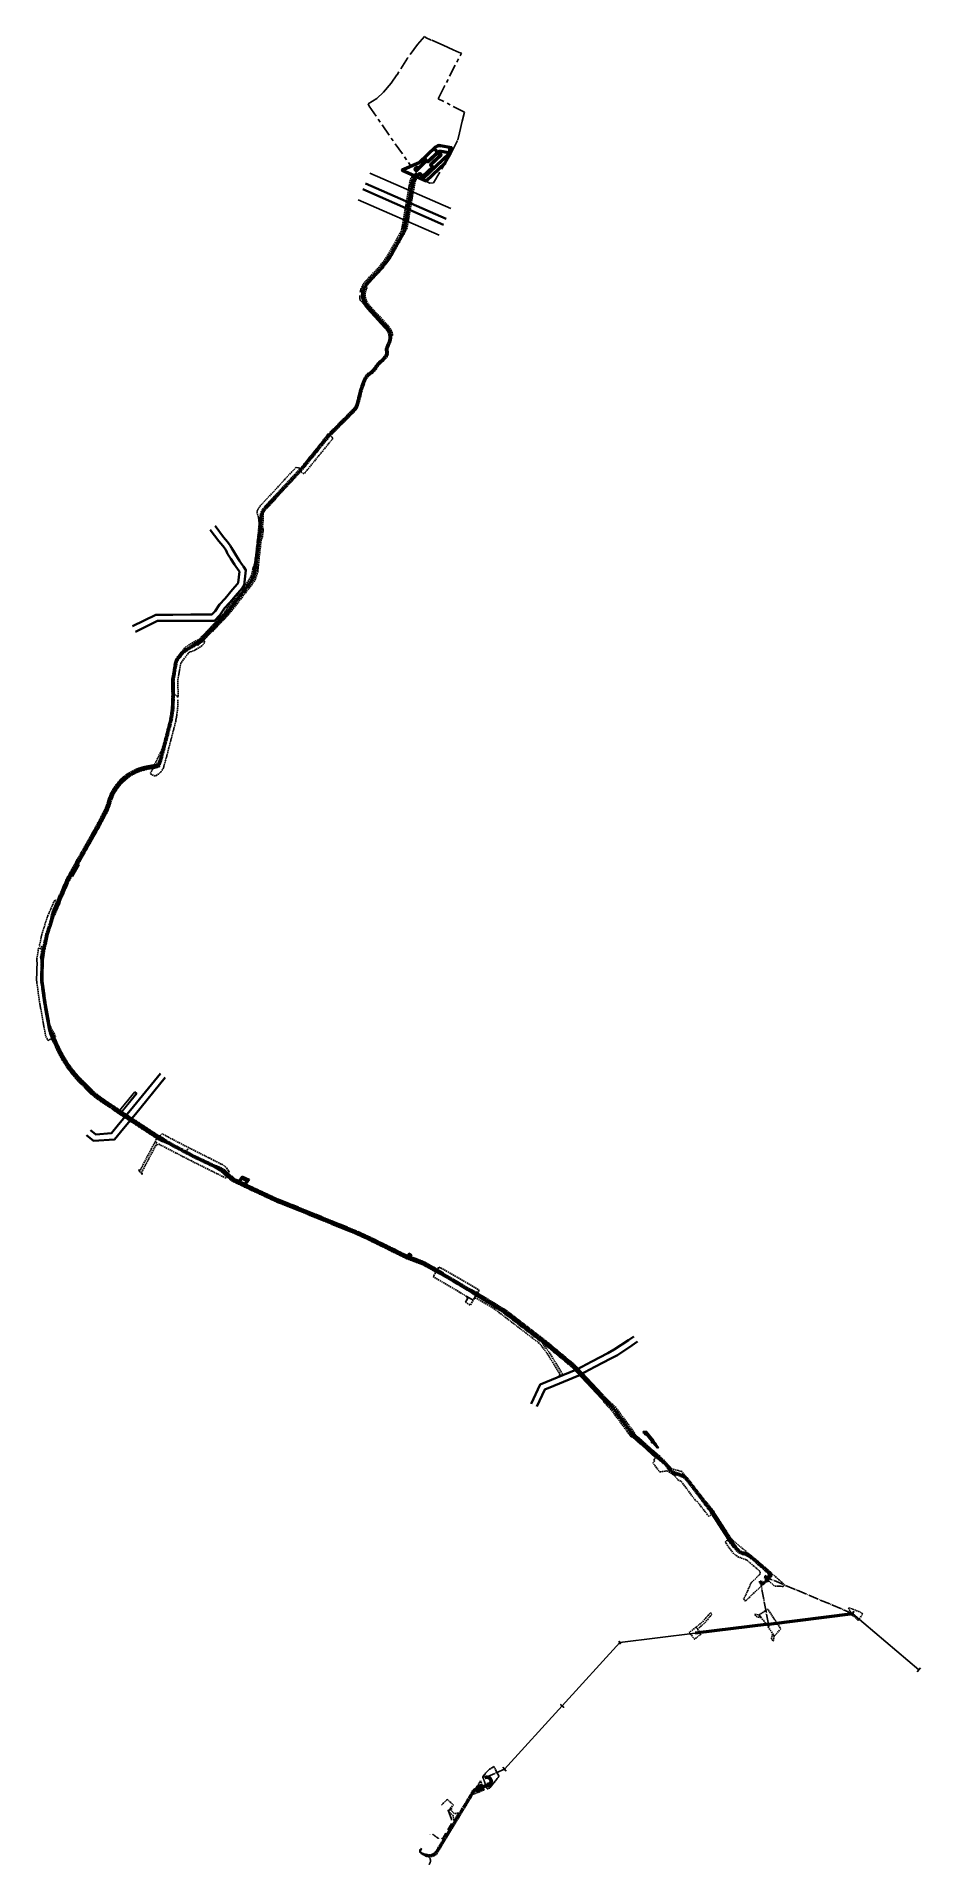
# Model space of a CAD drawing. Header units: metres. Extents: x 2692905 to 2694454, y 1247926 to 1251131.
import ezdxf

# ---------------------------------------------------------------- set-up
doc = ezdxf.new("R2010")
doc.units = ezdxf.units.M
for name, pattern in [('25_7_7_7', [8.05, 4.375, -1.225, 1.225, -1.225]), ('ACAD_ISO02W100', [15, 12, -3]), ('AV Servitute', [3.5, 2.5, -1]), ('AXE Freileitungsachse', [22, 18, -1.5, 1, -1.5]), ('AXE Kabelleitungsachse', [16, 12, -1.5, 1, -1.5]), ('Servitute', [3.2, 2.5, -0.7]), ('STRICHLINIE', [19.05, 12.7, -6.35])]:
    doc.linetypes.add(name, pattern=pattern)
doc.layers.add('_KONSTRUKTION', color=6, linetype='Continuous', lineweight=25, plot=False)
for name, color, linetype, lineweight, true_color in [('ELE-TRAGWERKTEIL', 1, 'Continuous', 25, 0xff0000), ('ELE-TRASSEE-FL', 1, 'Continuous', 25, 0xff0000), ('ELE-TRASSEE-KL', 1, 'STRICHLINIE', 25, 0xff0000), ('Gewässerraum', 7, 'Continuous', 35, 0x00c7c7), ('linie', 7, 'Continuous', 25, 0xff6161)]:
    doc.layers.add(name, color=color, linetype=linetype, lineweight=lineweight, true_color=true_color)
for name, color, linetype, lineweight in [('N1FLT_Achse', 1, 'AXE Freileitungsachse', 25), ('N1FLT_Seil', 1, 'Continuous', 50), ('N1KLT_Achse', 1, 'AXE Kabelleitungsachse', 25), ('N1KLT_Rand', 1, 'Servitute', 50), ('N3BST_025', 7, 'Continuous', 25), ('N4SER_025', 7, 'AV Servitute', 25), ('N9ALL_ro050', 1, 'Continuous', 50), ('SIT-BAU-TXT_sw025', 7, 'AV Servitute', 25), ('SIT-ROD-LINIE_sw025', 7, 'AV Servitute', 25), ('SIT-ROD-TXT_sw025', 7, 'AV Servitute', 25)]:
    doc.layers.add(name, color=color, linetype=linetype, lineweight=lineweight)
doc.layers.add('Nutzungsplanung', color=1, linetype='Continuous')
doc.layers.add('PDF_N9ALL_ro035', color=1, linetype='Continuous')

msp = doc.modelspace()

# ---------------------------------------------------------------- linework, layer by layer
at = {"linetype": 'ACAD_ISO02W100', "lineweight": 25, "ltscale": 0.1}
for p, q in [((2693916.4, 1248724.1), (2693917.2, 1248724.7)), ((2693917.7, 1248722.4), (2693916.4, 1248724.1)), ((2693916.7, 1248724.6), (2693916.7, 1248724.7)), ((2693917.2, 1248724.7), (2693918.5, 1248723)), ((2693917.7, 1248722.4), (2693918.5, 1248723)), ((2694186.2, 1248438.7), (2694186.7, 1248439.4)), ((2694187.7, 1248437.5), (2694186.2, 1248438.7)), ((2694186.7, 1248439.4), (2694188.2, 1248438.1)), ((2694187.6, 1248437.7), (2694187.3, 1248438)), ((2694187.8, 1248437.9), (2694187.4, 1248438.2)), ((2694188, 1248438.1), (2694187.6, 1248438.4)), ((2694188.2, 1248438.1), (2694187.7, 1248437.5)), ((2694188.1, 1248437.7), (2694188.1, 1248437.6)), ((2694180.3, 1248420.5), (2694181.7, 1248421.9)), ((2694180.9, 1248419.9), (2694180.3, 1248420.5)), ((2694182.3, 1248421.2), (2694180.9, 1248419.9)), ((2694181.7, 1248421.6), (2694181.4, 1248421.3)), ((2694181.9, 1248421.4), (2694181.5, 1248421.1)), ((2694181.7, 1248421.9), (2694182.3, 1248421.2)), ((2694182.1, 1248421.3), (2694181.7, 1248420.9)), ((2694182.1, 1248421.7), (2694182.2, 1248421.7))]:
    msp.add_line(p, q, dxfattribs=at)
at = {"linetype": 'Continuous', "lineweight": -2}
for p, q in [((2694182.1, 1248430.2, 452.4), (2694180.9, 1248427.4, 452.4)), ((2694182.1, 1248430.2, 452.4), (2694183.2, 1248433, 452.4)), ((2694174.1, 1248421.9, 452.4), (2694171.2, 1248421.5, 452.4)), ((2694174.1, 1248421.9, 452.4), (2694177.1, 1248422.3, 452.4)), ((2694187.9, 1248347.2, 452.5), (2694187.4, 1248351.2, 452.5)), ((2694187.9, 1248347.2, 452.5), (2694188.4, 1248343.2, 452.5)), ((2693691.8, 1248078.6), (2693690.6, 1248081.3)), ((2693691.8, 1248078.6), (2693692.9, 1248075.8))]:
    msp.add_line(p, q, dxfattribs=at)
for points in [[(2693917.6, 1248722.2), (2693916.2, 1248724.2), (2693917.3, 1248725), (2693918.8, 1248723)], [(2694186.7, 1248439.6), (2694188.4, 1248438.1), (2694187.7, 1248437.2), (2694186, 1248438.7)], [(2694180.1, 1248420.5), (2694181.7, 1248422.1), (2694182.5, 1248421.2), (2694180.9, 1248419.7)]]:
    msp.add_lwpolyline(points, close=True, dxfattribs=at)
for centre, radius in [((2694182.1, 1248430.2, 452.4), 0.8), ((2694174.1, 1248421.9, 452.4), 0.8), ((2694187.9, 1248347.2, 452.5), 0.8), ((2693691.8, 1248078.6), 0.912)]:
    msp.add_circle(centre, radius, dxfattribs=at)
at = {"layer": '_KONSTRUKTION', "transparency": 33554585}
for p, q in [((2693489.4, 1250891.4), (2693631.1, 1250829.2)), ((2693468.9, 1250844.7), (2693610.6, 1250782.5)), ((2693476.5, 1250682.4), (2693477.5, 1250682.3)), ((2693522.4, 1250612.7), (2693523.4, 1250613.1)), ((2693290.2, 1250216.7), (2693291.2, 1250216.6)), ((2693290.2, 1250216.7), (2693291.2, 1250216.6)), ((2693155.7, 1250045.1), (2693156.5, 1250044.5)), ((2693156.1, 1250044.8), (2693156.5, 1250044.5)), ((2693004.8, 1249738.2, 449.8), (2693004.6, 1249737.6, 449.8)), ((2693004.8, 1249738.2, 453.7), (2693005, 1249738.7, 453.7)), ((2693008.2, 1249737.1, 449.8), (2693004.8, 1249738.2, 449.8)), ((2693008.2, 1249737.1, 453.7), (2693004.8, 1249738.2, 453.7)), ((2693005.1, 1249739, 449.8), (2693005, 1249738.7, 449.8)), ((2693005, 1249738.7, 449.8), (2693008.9, 1249737.4, 449.8)), ((2693008.9, 1249737.4, 453.7), (2693005, 1249738.7, 453.7)), ((2693010, 1249737.4, 449.8), (2693005.1, 1249739, 449.8)), ((2693001.2, 1249731.5, 449.8), (2693001.1, 1249731.2, 449.8)), ((2693001.1, 1249731.2, 449.8), (2693006, 1249729.7, 449.8)), ((2693001.4, 1249732, 453.7), (2693001.2, 1249731.5, 453.7)), ((2693005.1, 1249730.3, 449.8), (2693001.2, 1249731.5, 449.8)), ((2693005.1, 1249730.3, 453.7), (2693001.2, 1249731.5, 453.7)), ((2693001.6, 1249732.7, 449.8), (2693001.4, 1249732, 449.8)), ((2693001.4, 1249732, 449.8), (2693004.9, 1249730.9, 449.8)), ((2693001.4, 1249732, 453.7), (2693004.9, 1249730.9, 453.7)), ((2693003.8, 1249731.9, 449.8), (2693001.6, 1249732.7, 449.8)), ((2693006.4, 1249737, 449.8), (2693003.8, 1249731.9, 449.8)), ((2693004.6, 1249737.6, 449.8), (2693006.4, 1249737, 449.8)), ((2693004.9, 1249730.9, 449.8), (2693008.2, 1249737.1, 449.8)), ((2693004.9, 1249730.9, 453.7), (2693008.2, 1249737.1, 453.7)), ((2693008.9, 1249737.4, 449.8), (2693005.1, 1249730.3, 449.8)), ((2693005.1, 1249730.3, 453.7), (2693008.9, 1249737.4, 453.7)), ((2693006, 1249729.7, 449.8), (2693010, 1249737.4, 449.8)), ((2692967.3, 1249660.3, 453.8), (2692977.1, 1249677.5, 453.8)), ((2692977.9, 1249677.8, 453.8), (2692967.5, 1249659.6, 453.8)), ((2692973.6, 1249678.6, 453.8), (2692973.7, 1249679.1, 453.8)), ((2692977.1, 1249677.5, 453.8), (2692973.6, 1249678.6, 453.8)), ((2692973.7, 1249679.1, 453.8), (2692977.9, 1249677.8, 453.8)), ((2692963.7, 1249661.3, 453.8), (2692963.5, 1249660.8, 453.8)), ((2692967.5, 1249659.6, 453.8), (2692963.5, 1249660.8, 453.8)), ((2692963.7, 1249661.3, 453.8), (2692967.3, 1249660.3, 453.8)), ((2693666.9, 1248930.8), (2693667.2, 1248931.2)), ((2693667.2, 1248931.2), (2693667.4, 1248931.7)), ((2693910.2, 1248731.6), (2693909.8, 1248731.2)), ((2693910.5, 1248731.9), (2693910.2, 1248731.6)), ((2693952.4, 1248679), (2693952.2, 1248678.8)), ((2693952.2, 1248678.8), (2693952.3, 1248678.9)), ((2693998.3, 1248636), (2693998.5, 1248635.8)), ((2693998.8, 1248636.2), (2693998.7, 1248636.3)), ((2694085.7, 1248548), (2694085.6, 1248548.1)), ((2694086, 1248548.4), (2694086.1, 1248548.3)), ((2694086.4, 1248547.5), (2694090, 1248542.7)), ((2694124.4, 1248489.1), (2694128, 1248484.3))]:
    msp.add_line(p, q, dxfattribs=at)
at = {"layer": '_KONSTRUKTION'}
for p, q in [((2693155.7, 1250045.1), (2693156.5, 1250044.5)), ((2694195.1, 1248432.8), (2694195.1, 1248432.8)), ((2694174.1, 1248421.9), (2694174.3, 1248420.8))]:
    msp.add_line(p, q, dxfattribs=at)
at = {"layer": '_KONSTRUKTION', "transparency": 33554585, "extrusion": (-0.950398, 0.311036, 0)}
for p, q in [((2693004.6, 1249737.6, 449.2), (2693005.1, 1249739, 449.2)), ((2693004.8, 1249738.2, 449.8), (2693004.6, 1249737.6, 449.8)), ((2693004.8, 1249738.2, 453.7), (2693005, 1249738.7, 453.7)), ((2693004.8, 1249738.2, 453.7), (2693004.8, 1249738.2, 449.8)), ((2693005.1, 1249739, 449.8), (2693005, 1249738.7, 449.8)), ((2693005, 1249738.7, 449.8), (2693005, 1249738.7, 453.7)), ((2693005.1, 1249739, 449.8), (2693005.1, 1249739, 449.2)), ((2693001.1, 1249731.2, 449.2), (2693001.6, 1249732.7, 449.2)), ((2693001.2, 1249731.5, 449.8), (2693001.1, 1249731.2, 449.8)), ((2693001.1, 1249731.2, 449.8), (2693001.1, 1249731.2, 449.2)), ((2693001.4, 1249732, 453.7), (2693001.2, 1249731.5, 453.7)), ((2693001.2, 1249731.5, 453.7), (2693001.2, 1249731.5, 449.8)), ((2693001.6, 1249732.7, 449.8), (2693001.4, 1249732, 449.8)), ((2693001.4, 1249732, 449.8), (2693001.4, 1249732, 453.7)), ((2693001.6, 1249732.7, 449.8), (2693001.6, 1249732.7, 449.2)), ((2693004.6, 1249737.6, 449.8), (2693004.6, 1249737.6, 449.2))]:
    msp.add_line(p, q, dxfattribs=at)
at = {"layer": '_KONSTRUKTION', "transparency": 33554585, "extrusion": (0, 0, -1)}
for p, q in [((2693004.6, 1249737.6, 449.2), (2693005.1, 1249739, 449.2)), ((2693005.1, 1249739, 449.2), (2693010, 1249737.4, 449.2)), ((2693001.1, 1249731.2, 449.2), (2693001.6, 1249732.7, 449.2)), ((2693006, 1249729.7, 449.2), (2693001.1, 1249731.2, 449.2)), ((2693001.6, 1249732.7, 449.2), (2693003.8, 1249731.9, 449.2)), ((2693003.8, 1249731.9, 449.2), (2693006.4, 1249737, 449.2)), ((2693006.4, 1249737, 449.2), (2693004.6, 1249737.6, 449.2)), ((2693010, 1249737.4, 449.2), (2693006, 1249729.7, 449.2))]:
    msp.add_line(p, q, dxfattribs=at)
at = {"layer": '_KONSTRUKTION', "transparency": 33554585, "extrusion": (-0.311036, -0.950398, 0)}
for p, q in [((2693008.2, 1249737.1, 453.7), (2693004.8, 1249738.2, 453.7)), ((2693004.8, 1249738.2, 453.7), (2693004.8, 1249738.2, 449.8)), ((2693008.2, 1249737.1, 449.8), (2693004.8, 1249738.2, 449.8)), ((2693001.1, 1249731.2, 449.8), (2693006, 1249729.7, 449.8)), ((2693001.1, 1249731.2, 449.8), (2693001.1, 1249731.2, 449.2)), ((2693006, 1249729.7, 449.2), (2693001.1, 1249731.2, 449.2)), ((2693005.1, 1249730.3, 449.8), (2693001.2, 1249731.5, 449.8)), ((2693005.1, 1249730.3, 453.7), (2693001.2, 1249731.5, 453.7)), ((2693001.2, 1249731.5, 453.7), (2693001.2, 1249731.5, 449.8)), ((2693004.6, 1249737.6, 449.8), (2693006.4, 1249737, 449.8)), ((2693004.6, 1249737.6, 449.8), (2693004.6, 1249737.6, 449.2)), ((2693006.4, 1249737, 449.2), (2693004.6, 1249737.6, 449.2)), ((2693005.1, 1249730.3, 449.8), (2693005.1, 1249730.3, 453.7)), ((2693006, 1249729.7, 449.8), (2693006, 1249729.7, 449.2)), ((2693006.4, 1249737, 449.8), (2693006.4, 1249737, 449.2)), ((2693008.2, 1249737.1, 453.7), (2693008.2, 1249737.1, 449.8))]:
    msp.add_line(p, q, dxfattribs=at)
at = {"layer": '_KONSTRUKTION', "transparency": 33554585, "extrusion": (0.311036, 0.950398, 0)}
for p, q in [((2693008.9, 1249737.4, 453.7), (2693005, 1249738.7, 453.7)), ((2693005, 1249738.7, 449.8), (2693008.9, 1249737.4, 449.8)), ((2693005, 1249738.7, 449.8), (2693005, 1249738.7, 453.7)), ((2693005.1, 1249739, 449.8), (2693005.1, 1249739, 449.2)), ((2693010, 1249737.4, 449.8), (2693005.1, 1249739, 449.8)), ((2693005.1, 1249739, 449.2), (2693010, 1249737.4, 449.2)), ((2693001.4, 1249732, 449.8), (2693004.9, 1249730.9, 449.8)), ((2693001.4, 1249732, 449.8), (2693001.4, 1249732, 453.7)), ((2693001.4, 1249732, 453.7), (2693004.9, 1249730.9, 453.7)), ((2693001.6, 1249732.7, 449.8), (2693001.6, 1249732.7, 449.2)), ((2693003.8, 1249731.9, 449.8), (2693001.6, 1249732.7, 449.8)), ((2693001.6, 1249732.7, 449.2), (2693003.8, 1249731.9, 449.2)), ((2693003.8, 1249731.9, 449.8), (2693003.8, 1249731.9, 449.2)), ((2693004.9, 1249730.9, 449.8), (2693004.9, 1249730.9, 453.7)), ((2693008.9, 1249737.4, 449.8), (2693008.9, 1249737.4, 453.7)), ((2693010, 1249737.4, 449.8), (2693010, 1249737.4, 449.2))]:
    msp.add_line(p, q, dxfattribs=at)
at = {"layer": '_KONSTRUKTION', "transparency": 33554585, "extrusion": (-0.885042, 0.465511, 0)}
for p, q in [((2693006.4, 1249737, 449.8), (2693003.8, 1249731.9, 449.8)), ((2693003.8, 1249731.9, 449.2), (2693006.4, 1249737, 449.2)), ((2693003.8, 1249731.9, 449.8), (2693003.8, 1249731.9, 449.2)), ((2693006.4, 1249737, 449.8), (2693006.4, 1249737, 449.2))]:
    msp.add_line(p, q, dxfattribs=at)
at = {"layer": '_KONSTRUKTION', "transparency": 33554585, "extrusion": (-0.885218, 0.465177, 0)}
for p, q in [((2693004.9, 1249730.9, 449.8), (2693008.2, 1249737.1, 449.8)), ((2693004.9, 1249730.9, 453.7), (2693008.2, 1249737.1, 453.7)), ((2693004.9, 1249730.9, 449.8), (2693004.9, 1249730.9, 453.7)), ((2693008.2, 1249737.1, 453.7), (2693008.2, 1249737.1, 449.8))]:
    msp.add_line(p, q, dxfattribs=at)
at = {"layer": '_KONSTRUKTION', "transparency": 33554585, "extrusion": (0.885218, -0.465177, 0)}
for p, q in [((2693008.9, 1249737.4, 449.8), (2693005.1, 1249730.3, 449.8)), ((2693005.1, 1249730.3, 453.7), (2693008.9, 1249737.4, 453.7)), ((2693005.1, 1249730.3, 449.8), (2693005.1, 1249730.3, 453.7)), ((2693008.9, 1249737.4, 449.8), (2693008.9, 1249737.4, 453.7))]:
    msp.add_line(p, q, dxfattribs=at)
at = {"layer": '_KONSTRUKTION', "transparency": 33554585, "extrusion": (0.885042, -0.465511, 0)}
for p, q in [((2693006, 1249729.7, 449.8), (2693010, 1249737.4, 449.8)), ((2693010, 1249737.4, 449.2), (2693006, 1249729.7, 449.2)), ((2693006, 1249729.7, 449.8), (2693006, 1249729.7, 449.2)), ((2693010, 1249737.4, 449.8), (2693010, 1249737.4, 449.2))]:
    msp.add_line(p, q, dxfattribs=at)
at = {"layer": '_KONSTRUKTION', "transparency": 33554585, "extrusion": (-0.005187, -0.019837, 0.99979)}
for p, q in [((2692965.6, 1249661.7, 448.5), (2692974.5, 1249677.3, 448.9)), ((2692974.5, 1249677.3, 448.9), (2692971, 1249666.8, 448.6)), ((2692965.6, 1249661.7, 448.5), (2692966.6, 1249660.5, 448.5)), ((2692966.6, 1249660.5, 448.5), (2692967.3, 1249660.3, 448.5)), ((2692967.5, 1249659.6, 448.5), (2692967.2, 1249659.7, 448.5)), ((2692967.2, 1249659.7, 448.5), (2692968.2, 1249658.3, 448.5)), ((2692967.3, 1249660.3, 448.5), (2692971, 1249666.8, 448.6)), ((2692970.1, 1249664.2, 448.6), (2692967.5, 1249659.6, 448.5)), ((2692970.1, 1249664.2, 448.6), (2692968.2, 1249658.3, 448.5))]:
    msp.add_line(p, q, dxfattribs=at)
at = {"layer": '_KONSTRUKTION', "transparency": 33554585, "extrusion": (0.005187, 0.019837, -0.99979)}
for p, q in [((2692974.5, 1249677.3, 448.3), (2692965.6, 1249661.7, 447.9)), ((2692968.2, 1249658.3, 447.9), (2692974.5, 1249677.3, 448.3)), ((2692968.2, 1249658.3, 447.9), (2692965.6, 1249661.7, 447.9))]:
    msp.add_line(p, q, dxfattribs=at)
at = {"layer": '_KONSTRUKTION', "transparency": 33554585, "extrusion": (-0.868621, 0.495478, 0)}
for p, q in [((2692965.6, 1249661.7, 448.5), (2692974.5, 1249677.3, 448.9)), ((2692974.5, 1249677.3, 448.3), (2692965.6, 1249661.7, 447.9)), ((2692974.5, 1249677.3, 448.9), (2692974.5, 1249677.3, 448.3)), ((2692965.6, 1249661.7, 448.5), (2692965.6, 1249661.7, 447.9))]:
    msp.add_line(p, q, dxfattribs=at)
at = {"layer": '_KONSTRUKTION', "transparency": 33554585, "extrusion": (-0.868645, 0.495435, 0)}
for p, q in [((2692967.3, 1249660.3, 453.8), (2692977.1, 1249677.5, 453.8)), ((2692971, 1249666.8, 448.6), (2692977.1, 1249677.5, 448.9)), ((2692977.1, 1249677.5, 448.9), (2692977.1, 1249677.5, 453.8)), ((2692967.3, 1249660.3, 448.5), (2692971, 1249666.8, 448.6)), ((2692967.3, 1249660.3, 448.5), (2692967.3, 1249660.3, 453.8))]:
    msp.add_line(p, q, dxfattribs=at)
at = {"layer": '_KONSTRUKTION', "transparency": 33554585, "extrusion": (0.868645, -0.495435, 0)}
for p, q in [((2692977.9, 1249677.8, 453.8), (2692967.5, 1249659.6, 453.8)), ((2692977.9, 1249677.8, 448.9), (2692970.1, 1249664.2, 448.6)), ((2692977.9, 1249677.8, 448.9), (2692977.9, 1249677.8, 453.8)), ((2692970.1, 1249664.2, 448.6), (2692967.5, 1249659.6, 448.5)), ((2692967.5, 1249659.6, 448.5), (2692967.5, 1249659.6, 453.8))]:
    msp.add_line(p, q, dxfattribs=at)
at = {"layer": '_KONSTRUKTION', "transparency": 33554585, "extrusion": (0.005939, 0.019587, -0.999791)}
for p, q in [((2692968.2, 1249658.3, 447.9), (2692979.6, 1249678.4, 448.3)), ((2692968.2, 1249658.3, 447.9), (2692974.5, 1249677.3, 448.3)), ((2692974.5, 1249677.3, 448.3), (2692979.6, 1249678.4, 448.3))]:
    msp.add_line(p, q, dxfattribs=at)
at = {"layer": '_KONSTRUKTION', "transparency": 33554585, "extrusion": (-0.005939, -0.019587, 0.999791)}
for p, q in [((2692979.6, 1249678.4, 448.9), (2692968.2, 1249658.3, 448.5)), ((2692977.9, 1249677.8, 448.9), (2692970.1, 1249664.2, 448.6)), ((2692971, 1249666.8, 448.6), (2692977.1, 1249677.5, 448.9)), ((2692974.5, 1249677.3, 448.9), (2692971, 1249666.8, 448.6)), ((2692976.5, 1249677.7, 448.9), (2692974.5, 1249677.3, 448.9)), ((2692977.1, 1249677.5, 448.9), (2692976.5, 1249677.7, 448.9)), ((2692979.6, 1249678.4, 448.9), (2692977.6, 1249677.9, 448.9)), ((2692977.6, 1249677.9, 448.9), (2692977.9, 1249677.8, 448.9)), ((2692970.1, 1249664.2, 448.6), (2692968.2, 1249658.3, 448.5))]:
    msp.add_line(p, q, dxfattribs=at)
at = {"layer": '_KONSTRUKTION', "transparency": 33554585, "extrusion": (0.868621, -0.495478, 0)}
for p, q in [((2692979.6, 1249678.4, 448.9), (2692968.2, 1249658.3, 448.5)), ((2692968.2, 1249658.3, 447.9), (2692979.6, 1249678.4, 448.3)), ((2692979.6, 1249678.4, 448.9), (2692979.6, 1249678.4, 448.3)), ((2692968.2, 1249658.3, 448.5), (2692968.2, 1249658.3, 447.9))]:
    msp.add_line(p, q, dxfattribs=at)
at = {"layer": '_KONSTRUKTION', "transparency": 33554585, "extrusion": (0.02822, 0.012742, -0.999521)}
for p, q in [((2692974, 1249680.1, 448.3), (2692973.3, 1249677.6, 448.2)), ((2692973.3, 1249677.6, 448.2), (2692974.5, 1249677.3, 448.3)), ((2692974.5, 1249677.3, 448.3), (2692974, 1249680.1, 448.3))]:
    msp.add_line(p, q, dxfattribs=at)
at = {"layer": '_KONSTRUKTION', "transparency": 33554585, "extrusion": (-0.956974, 0.290175, 0)}
for p, q in [((2692974, 1249680.1, 448.3), (2692973.3, 1249677.6, 448.2)), ((2692973.3, 1249677.6, 448.8), (2692973.6, 1249678.6, 448.9)), ((2692973.3, 1249677.6, 448.8), (2692973.3, 1249677.6, 448.2)), ((2692973.6, 1249678.6, 453.8), (2692973.7, 1249679.1, 453.8)), ((2692973.6, 1249678.6, 453.8), (2692973.6, 1249678.6, 448.9)), ((2692973.7, 1249679.1, 448.9), (2692974, 1249680.1, 448.9)), ((2692973.7, 1249679.1, 448.9), (2692973.7, 1249679.1, 453.8)), ((2692974, 1249680.1, 448.9), (2692974, 1249680.1, 448.3)), ((2692962.2, 1249660.2, 448.4), (2692962.9, 1249662.6, 448.5)), ((2692962.9, 1249662.6, 447.9), (2692962.2, 1249660.2, 447.8)), ((2692962.2, 1249660.2, 447.8), (2692962.2, 1249660.2, 448.4)), ((2692962.9, 1249662.6, 448.5), (2692962.9, 1249662.6, 447.9)), ((2692963.7, 1249661.3, 453.8), (2692963.5, 1249660.8, 453.8)), ((2692963.5, 1249660.8, 448.5), (2692963.7, 1249661.3, 448.5)), ((2692963.5, 1249660.8, 453.8), (2692963.5, 1249660.8, 448.5)), ((2692963.7, 1249661.3, 448.5), (2692963.7, 1249661.3, 453.8))]:
    msp.add_line(p, q, dxfattribs=at)
at = {"layer": '_KONSTRUKTION', "transparency": 33554585, "extrusion": (-0.02822, -0.012742, 0.999521)}
for p, q in [((2692973.3, 1249677.6, 448.8), (2692973.6, 1249678.6, 448.9)), ((2692974.5, 1249677.3, 448.9), (2692973.3, 1249677.6, 448.8)), ((2692974.3, 1249678.4, 448.9), (2692973.6, 1249678.6, 448.9)), ((2692973.7, 1249679.1, 448.9), (2692974, 1249680.1, 448.9)), ((2692973.7, 1249679.1, 448.9), (2692974.2, 1249679, 448.9)), ((2692974, 1249680.1, 448.9), (2692974.2, 1249679, 448.9)), ((2692974.3, 1249678.4, 448.9), (2692974.5, 1249677.3, 448.9))]:
    msp.add_line(p, q, dxfattribs=at)
at = {"layer": '_KONSTRUKTION', "transparency": 33554585, "extrusion": (-0.290175, -0.956974, 0)}
for p, q in [((2692974.5, 1249677.3, 448.9), (2692973.3, 1249677.6, 448.8)), ((2692973.3, 1249677.6, 448.8), (2692973.3, 1249677.6, 448.2)), ((2692973.3, 1249677.6, 448.2), (2692974.5, 1249677.3, 448.3)), ((2692977.1, 1249677.5, 453.8), (2692973.6, 1249678.6, 453.8)), ((2692973.6, 1249678.6, 453.8), (2692973.6, 1249678.6, 448.9)), ((2692974.3, 1249678.4, 448.9), (2692973.6, 1249678.6, 448.9)), ((2692976.5, 1249677.7, 448.9), (2692974.3, 1249678.4, 448.9)), ((2692974.5, 1249677.3, 448.9), (2692974.5, 1249677.3, 448.3)), ((2692977.1, 1249677.5, 448.9), (2692976.5, 1249677.7, 448.9)), ((2692977.1, 1249677.5, 448.9), (2692977.1, 1249677.5, 453.8)), ((2692968.2, 1249658.3, 448.5), (2692962.2, 1249660.2, 448.4)), ((2692962.2, 1249660.2, 447.8), (2692962.2, 1249660.2, 448.4)), ((2692962.2, 1249660.2, 447.8), (2692968.2, 1249658.3, 447.9)), ((2692967.5, 1249659.6, 453.8), (2692963.5, 1249660.8, 453.8)), ((2692963.5, 1249660.8, 453.8), (2692963.5, 1249660.8, 448.5)), ((2692963.6, 1249660.8, 448.5), (2692963.5, 1249660.8, 448.5)), ((2692967.2, 1249659.7, 448.5), (2692963.6, 1249660.8, 448.5)), ((2692967.5, 1249659.6, 448.5), (2692967.2, 1249659.7, 448.5)), ((2692967.5, 1249659.6, 448.5), (2692967.5, 1249659.6, 453.8)), ((2692968.2, 1249658.3, 448.5), (2692968.2, 1249658.3, 447.9))]:
    msp.add_line(p, q, dxfattribs=at)
at = {"layer": '_KONSTRUKTION', "transparency": 33554585, "extrusion": (0.290175, 0.956974, 0)}
for p, q in [((2692973.7, 1249679.1, 448.9), (2692974.2, 1249679, 448.9)), ((2692973.7, 1249679.1, 448.9), (2692973.7, 1249679.1, 453.8)), ((2692973.7, 1249679.1, 453.8), (2692977.9, 1249677.8, 453.8)), ((2692974, 1249680.1, 448.9), (2692974, 1249680.1, 448.3)), ((2692974, 1249680.1, 448.9), (2692979.6, 1249678.4, 448.9)), ((2692979.6, 1249678.4, 448.3), (2692974, 1249680.1, 448.3)), ((2692974.2, 1249679, 448.9), (2692977.6, 1249677.9, 448.9)), ((2692977.6, 1249677.9, 448.9), (2692977.9, 1249677.8, 448.9)), ((2692977.9, 1249677.8, 448.9), (2692977.9, 1249677.8, 453.8)), ((2692979.6, 1249678.4, 448.9), (2692979.6, 1249678.4, 448.3)), ((2692962.9, 1249662.6, 448.5), (2692962.9, 1249662.6, 447.9)), ((2692962.9, 1249662.6, 448.5), (2692965.6, 1249661.7, 448.5)), ((2692965.6, 1249661.7, 447.9), (2692962.9, 1249662.6, 447.9)), ((2692963.7, 1249661.3, 448.5), (2692964.3, 1249661.1, 448.5)), ((2692963.7, 1249661.3, 448.5), (2692963.7, 1249661.3, 453.8)), ((2692963.7, 1249661.3, 453.8), (2692967.3, 1249660.3, 453.8)), ((2692964.3, 1249661.1, 448.5), (2692966.6, 1249660.5, 448.5)), ((2692965.6, 1249661.7, 448.5), (2692965.6, 1249661.7, 447.9)), ((2692966.6, 1249660.5, 448.5), (2692967.3, 1249660.3, 448.5)), ((2692967.3, 1249660.3, 448.5), (2692967.3, 1249660.3, 453.8))]:
    msp.add_line(p, q, dxfattribs=at)
at = {"layer": '_KONSTRUKTION', "transparency": 33554585, "extrusion": (-0.008171, -0.009301, 0.999923)}
for p, q in [((2692974, 1249680.1, 448.9), (2692979.6, 1249678.4, 448.9)), ((2692974, 1249680.1, 448.9), (2692974.2, 1249679, 448.9)), ((2692974.2, 1249679, 448.9), (2692977.6, 1249677.9, 448.9)), ((2692976.5, 1249677.7, 448.9), (2692974.3, 1249678.4, 448.9)), ((2692974.3, 1249678.4, 448.9), (2692974.5, 1249677.3, 448.9)), ((2692976.5, 1249677.7, 448.9), (2692974.5, 1249677.3, 448.9)), ((2692979.6, 1249678.4, 448.9), (2692977.6, 1249677.9, 448.9))]:
    msp.add_line(p, q, dxfattribs=at)
at = {"layer": '_KONSTRUKTION', "transparency": 33554585, "extrusion": (0.008171, 0.009301, -0.999923)}
for p, q in [((2692974.5, 1249677.3, 448.3), (2692974, 1249680.1, 448.3)), ((2692979.6, 1249678.4, 448.3), (2692974, 1249680.1, 448.3)), ((2692974.5, 1249677.3, 448.3), (2692979.6, 1249678.4, 448.3))]:
    msp.add_line(p, q, dxfattribs=at)
at = {"layer": '_KONSTRUKTION', "transparency": 33554585, "extrusion": (0.016209, 0.017761, -0.999711)}
for p, q in [((2692962.9, 1249662.6, 447.9), (2692962.2, 1249660.2, 447.8)), ((2692965.6, 1249661.7, 447.9), (2692962.2, 1249660.2, 447.8)), ((2692965.6, 1249661.7, 447.9), (2692962.9, 1249662.6, 447.9))]:
    msp.add_line(p, q, dxfattribs=at)
at = {"layer": '_KONSTRUKTION', "transparency": 33554585, "extrusion": (-0.016209, -0.017761, 0.999711)}
for p, q in [((2692962.2, 1249660.2, 448.4), (2692962.9, 1249662.6, 448.5)), ((2692962.2, 1249660.2, 448.4), (2692963.6, 1249660.8, 448.5)), ((2692962.9, 1249662.6, 448.5), (2692965.6, 1249661.7, 448.5)), ((2692963.5, 1249660.8, 448.5), (2692963.7, 1249661.3, 448.5)), ((2692963.6, 1249660.8, 448.5), (2692963.5, 1249660.8, 448.5)), ((2692963.7, 1249661.3, 448.5), (2692964.3, 1249661.1, 448.5)), ((2692964.3, 1249661.1, 448.5), (2692965.6, 1249661.7, 448.5))]:
    msp.add_line(p, q, dxfattribs=at)
at = {"layer": '_KONSTRUKTION', "transparency": 33554585, "extrusion": (0.012723, 0.025554, -0.999592)}
for p, q in [((2692965.6, 1249661.7, 447.9), (2692962.2, 1249660.2, 447.8)), ((2692962.2, 1249660.2, 447.8), (2692968.2, 1249658.3, 447.9)), ((2692968.2, 1249658.3, 447.9), (2692965.6, 1249661.7, 447.9))]:
    msp.add_line(p, q, dxfattribs=at)
at = {"layer": '_KONSTRUKTION', "transparency": 33554585, "extrusion": (-0.012723, -0.025554, 0.999592)}
for p, q in [((2692962.2, 1249660.2, 448.4), (2692963.6, 1249660.8, 448.5)), ((2692968.2, 1249658.3, 448.5), (2692962.2, 1249660.2, 448.4)), ((2692967.2, 1249659.7, 448.5), (2692963.6, 1249660.8, 448.5)), ((2692964.3, 1249661.1, 448.5), (2692965.6, 1249661.7, 448.5)), ((2692964.3, 1249661.1, 448.5), (2692966.6, 1249660.5, 448.5)), ((2692965.6, 1249661.7, 448.5), (2692966.6, 1249660.5, 448.5)), ((2692967.2, 1249659.7, 448.5), (2692968.2, 1249658.3, 448.5))]:
    msp.add_line(p, q, dxfattribs=at)
at = {"layer": '_KONSTRUKTION', "transparency": 33554687, "extrusion": (0.009066, -0.002352, -0.999956)}
for p, q in [((2693077, 1249280.6, 445.7), (2693047.9, 1249245, 445.5)), ((2693048.2, 1249244.8, 448.2), (2693077.3, 1249280.4, 448.4)), ((2693051.3, 1249242.2, 448.2), (2693080.4, 1249277.9, 448.4)), ((2693051.6, 1249242, 445.6), (2693080.7, 1249277.7, 445.8)), ((2693080.7, 1249277.7, 445.8), (2693077, 1249280.6, 445.7)), ((2693080.4, 1249277.9, 448.4), (2693077.3, 1249280.4, 448.4)), ((2693047.9, 1249245, 445.5), (2693051.6, 1249242, 445.6)), ((2693048.2, 1249244.8, 448.2), (2693051.3, 1249242.2, 448.2))]:
    msp.add_line(p, q, dxfattribs=at)
at = {"layer": '_KONSTRUKTION', "transparency": 33554687, "extrusion": (-0.009066, 0.002352, 0.999956)}
for p, q in [((2693047.9, 1249245, 448.7), (2693077, 1249280.6, 448.9)), ((2693077.3, 1249280.4, 446.3), (2693048.2, 1249244.8, 446.1)), ((2693080.4, 1249277.9, 446.3), (2693051.3, 1249242.2, 446.1)), ((2693080.7, 1249277.7, 448.9), (2693051.6, 1249242, 448.8)), ((2693077, 1249280.6, 448.9), (2693080.7, 1249277.7, 448.9)), ((2693077.3, 1249280.4, 446.3), (2693080.4, 1249277.9, 446.3)), ((2693051.6, 1249242, 448.8), (2693047.9, 1249245, 448.7)), ((2693051.3, 1249242.2, 446.1), (2693048.2, 1249244.8, 446.1))]:
    msp.add_line(p, q, dxfattribs=at)
at = {"layer": '_KONSTRUKTION', "transparency": 33554687, "extrusion": (-0.774618, 0.632429, 0)}
for p, q in [((2693047.9, 1249245, 448.7), (2693077, 1249280.6, 448.9)), ((2693077, 1249280.6, 445.7), (2693047.9, 1249245, 445.5)), ((2693080.4, 1249277.9, 446.3), (2693051.3, 1249242.2, 446.1)), ((2693051.3, 1249242.2, 448.2), (2693080.4, 1249277.9, 448.4)), ((2693077, 1249280.6, 448.9), (2693077, 1249280.6, 445.7)), ((2693080.4, 1249277.9, 448.4), (2693080.4, 1249277.9, 446.3)), ((2693047.9, 1249245, 445.5), (2693047.9, 1249245, 448.7)), ((2693051.3, 1249242.2, 446.1), (2693051.3, 1249242.2, 448.2))]:
    msp.add_line(p, q, dxfattribs=at)
at = {"layer": '_KONSTRUKTION', "transparency": 33554687, "extrusion": (0.774618, -0.632429, 0)}
for p, q in [((2693077.3, 1249280.4, 446.3), (2693048.2, 1249244.8, 446.1)), ((2693048.2, 1249244.8, 448.2), (2693077.3, 1249280.4, 448.4)), ((2693080.7, 1249277.7, 448.9), (2693051.6, 1249242, 448.8)), ((2693051.6, 1249242, 445.6), (2693080.7, 1249277.7, 445.8)), ((2693077.3, 1249280.4, 446.3), (2693077.3, 1249280.4, 448.4)), ((2693080.7, 1249277.7, 448.9), (2693080.7, 1249277.7, 445.8)), ((2693048.2, 1249244.8, 448.2), (2693048.2, 1249244.8, 446.1)), ((2693051.6, 1249242, 445.6), (2693051.6, 1249242, 448.8))]:
    msp.add_line(p, q, dxfattribs=at)
at = {"layer": '_KONSTRUKTION', "transparency": 33554687, "extrusion": (0.632429, 0.774618, 0)}
for p, q in [((2693077, 1249280.6, 448.9), (2693077, 1249280.6, 445.7)), ((2693077, 1249280.6, 448.9), (2693080.7, 1249277.7, 448.9)), ((2693080.7, 1249277.7, 445.8), (2693077, 1249280.6, 445.7)), ((2693077.3, 1249280.4, 446.3), (2693077.3, 1249280.4, 448.4)), ((2693077.3, 1249280.4, 446.3), (2693080.4, 1249277.9, 446.3)), ((2693080.4, 1249277.9, 448.4), (2693077.3, 1249280.4, 448.4)), ((2693080.4, 1249277.9, 448.4), (2693080.4, 1249277.9, 446.3)), ((2693080.7, 1249277.7, 448.9), (2693080.7, 1249277.7, 445.8))]:
    msp.add_line(p, q, dxfattribs=at)
at = {"layer": '_KONSTRUKTION', "transparency": 33554687}
for p, q in [((2693048.7, 1249246.1), (2693047.9, 1249244.9)), ((2693048.7, 1249246.1), (2693049.5, 1249247.2)), ((2693260.9, 1249124.9, 452.6), (2693265.2, 1249130.7, 452.6)), ((2693265.4, 1249129.7, 452.6), (2693261.5, 1249124.4, 452.6)), ((2693275.9, 1249125.6, 452.6), (2693265.2, 1249130.7, 452.6)), ((2693274.7, 1249125.3, 452.6), (2693265.4, 1249129.7, 452.6)), ((2693260.9, 1249124.9, 452.6), (2693261.5, 1249124.4, 452.6)), ((2693271, 1249120.3, 452.6), (2693274.7, 1249125.3, 452.6)), ((2693271.7, 1249119.8, 452.6), (2693271, 1249120.3, 452.6)), ((2693271.7, 1249119.8, 452.6), (2693275.9, 1249125.6, 452.6)), ((2693557.4, 1248997.4, 452.4), (2693554.5, 1248991.8, 452.4)), ((2693554.5, 1248991.8, 452.4), (2693555, 1248991.5, 452.4)), ((2693555, 1248991.5, 452.4), (2693557.1, 1248995.6, 452.4)), ((2693557.1, 1248995.6, 454.9), (2693555, 1248991.5, 454.9)), ((2693555.4, 1248991.3, 454.9), (2693555, 1248991.5, 454.9)), ((2693557.3, 1248995.1, 452.4), (2693555.4, 1248991.3, 452.4)), ((2693557.3, 1248995.1, 454.9), (2693555.4, 1248991.3, 454.9)), ((2693555.4, 1248991.3, 452.4), (2693556.3, 1248990.9, 452.4)), ((2693556.3, 1248990.9, 452.4), (2693557.1, 1248992.5, 452.4)), ((2693557.1, 1248995.6, 452.4), (2693561.6, 1248993.3, 452.4)), ((2693561.6, 1248993.3, 454.9), (2693557.1, 1248995.6, 454.9)), ((2693557.1, 1248992.5, 452.4), (2693559, 1248991.5, 452.4)), ((2693561, 1248993.2, 452.4), (2693557.3, 1248995.1, 452.4)), ((2693561, 1248993.2, 454.9), (2693557.3, 1248995.1, 454.9)), ((2693562.9, 1248994.5, 452.4), (2693557.4, 1248997.4, 452.4)), ((2693559, 1248991.5, 452.4), (2693558.2, 1248989.9, 452.4)), ((2693558.2, 1248989.9, 452.4), (2693559.1, 1248989.4, 452.4)), ((2693559.1, 1248989.4, 452.4), (2693561, 1248993.2, 452.4)), ((2693559.1, 1248989.4, 454.9), (2693561, 1248993.2, 454.9)), ((2693559.1, 1248989.4, 454.9), (2693559.4, 1248989.2, 454.9)), ((2693561.6, 1248993.3, 452.4), (2693559.4, 1248989.2, 452.4)), ((2693561.6, 1248993.3, 454.9), (2693559.4, 1248989.2, 454.9)), ((2693559.4, 1248989.2, 452.4), (2693560, 1248988.9, 452.4)), ((2693560, 1248988.9, 452.4), (2693562.9, 1248994.5, 452.4)), ((2693656.7, 1248911.6), (2693661.8, 1248920.2)), ((2693659.2, 1248921.7), (2693670.4, 1248915.1)), ((2693973.4, 1248685.6, 452), (2693968.6, 1248684.7, 452)), ((2693968.6, 1248684.7, 452), (2693969.1, 1248681.7, 452)), ((2693969.1, 1248681.7, 452), (2693971, 1248682, 452)), ((2693972.3, 1248683.6, 452), (2693969.3, 1248683, 452)), ((2693969.3, 1248683, 454.5), (2693972.3, 1248683.6, 454.5)), ((2693969.3, 1248682.7, 452), (2693971.9, 1248683.2, 452)), ((2693971.9, 1248683.2, 454.5), (2693969.3, 1248682.7, 454.5)), ((2693969.3, 1248682.7, 452), (2693969.3, 1248683, 452)), ((2693969.3, 1248683, 454.5), (2693969.3, 1248682.7, 454.5)), ((2693971, 1248682, 452), (2693971.1, 1248679.4, 452)), ((2693971.9, 1248683.2, 452), (2693972.1, 1248679.4, 452)), ((2693972.1, 1248679.4, 454.5), (2693971.9, 1248683.2, 454.5)), ((2693972.4, 1248679.4, 452), (2693972.2, 1248683.2, 452)), ((2693972.2, 1248683.2, 452), (2693972.3, 1248683.2, 452)), ((2693972.2, 1248683.2, 454.5), (2693972.4, 1248679.4, 454.5)), ((2693972.3, 1248683.2, 454.5), (2693972.2, 1248683.2, 454.5)), ((2693972.3, 1248683.6, 452), (2693984.4, 1248669.1, 452)), ((2693984.4, 1248669.1, 454.5), (2693972.3, 1248683.6, 454.5)), ((2693972.3, 1248683.2, 452), (2693975.5, 1248679.4, 452)), ((2693975.5, 1248679.4, 454.5), (2693972.3, 1248683.2, 454.5)), ((2693987.2, 1248669.1, 452), (2693973.4, 1248685.6, 452)), ((2693971.1, 1248679.4, 452), (2693972.1, 1248679.4, 452)), ((2693972.1, 1248679.4, 454.5), (2693972.4, 1248679.4, 454.5)), ((2693972.4, 1248679.4, 452), (2693973.5, 1248679.5, 452)), ((2693973.5, 1248679.5, 452), (2693983, 1248668.2, 452)), ((2693974.8, 1248678.9, 452), (2693975.5, 1248679.4, 452)), ((2693975.5, 1248679.4, 454.5), (2693974.8, 1248678.9, 454.5)), ((2693974.8, 1248678.9, 452), (2693975.8, 1248677.7, 452)), ((2693975.8, 1248677.7, 454.5), (2693974.8, 1248678.9, 454.5)), ((2693976.5, 1248678.3, 452), (2693975.8, 1248677.7, 452)), ((2693976.5, 1248678.3, 454.5), (2693975.8, 1248677.7, 454.5)), ((2693976.5, 1248678.3, 452), (2693978.5, 1248675.8, 452)), ((2693978.5, 1248675.8, 454.5), (2693976.5, 1248678.3, 454.5)), ((2693977.8, 1248675.2, 452), (2693978.5, 1248675.8, 452)), ((2693978.5, 1248675.8, 454.5), (2693977.8, 1248675.2, 454.5)), ((2693977.8, 1248675.2, 452), (2693978.8, 1248674.2, 452)), ((2693978.8, 1248674.2, 454.5), (2693977.8, 1248675.2, 454.5)), ((2693978.4, 1248673.8, 452), (2693978.8, 1248674.2, 452)), ((2693978.8, 1248674.2, 454.5), (2693978.4, 1248673.8, 454.5)), ((2693978.4, 1248673.8, 452), (2693979.7, 1248672.3, 452)), ((2693979.7, 1248672.3, 454.5), (2693978.4, 1248673.8, 454.5)), ((2693980, 1248672.6, 452), (2693979.7, 1248672.3, 452)), ((2693980, 1248672.6, 454.5), (2693979.7, 1248672.3, 454.5)), ((2693980, 1248672.6, 452), (2693981.1, 1248671.3, 452)), ((2693981.1, 1248671.3, 454.5), (2693980, 1248672.6, 454.5)), ((2693981.8, 1248671.9, 452), (2693981.1, 1248671.3, 452)), ((2693981.8, 1248671.9, 454.5), (2693981.1, 1248671.3, 454.5)), ((2693981.8, 1248671.9, 452), (2693984.1, 1248669.2, 452)), ((2693984.1, 1248669.2, 454.5), (2693981.8, 1248671.9, 454.5)), ((2693983, 1248668.2, 452), (2693983, 1248665.1, 452)), ((2693983, 1248665.1, 452), (2693984.1, 1248665.1, 452)), ((2693984.1, 1248669.2, 452), (2693984.1, 1248665.1, 452)), ((2693984.1, 1248665.1, 454.5), (2693984.1, 1248669.2, 454.5)), ((2693984.1, 1248665.1, 454.5), (2693984.4, 1248665.1, 454.5)), ((2693984.4, 1248669.1, 452), (2693984.4, 1248669.1, 452)), ((2693986, 1248667.2, 452), (2693984.4, 1248669.1, 452)), ((2693984.4, 1248669.1, 454.5), (2693986, 1248667.2, 454.5)), ((2693984.4, 1248669.1, 454.5), (2693984.4, 1248669.1, 454.5)), ((2693984.6, 1248668.4, 452), (2693984.4, 1248668.4, 452)), ((2693984.4, 1248665.1, 452), (2693984.4, 1248668.4, 452)), ((2693984.4, 1248668.4, 454.5), (2693984.4, 1248665.1, 454.5)), ((2693984.4, 1248668.4, 454.5), (2693984.6, 1248668.4, 454.5)), ((2693984.4, 1248665.1, 452), (2693985.3, 1248665.1, 452)), ((2693984.6, 1248668.4, 452), (2693985.8, 1248667, 452)), ((2693984.6, 1248668.4, 452), (2693984.6, 1248668.4, 452)), ((2693984.6, 1248668.4, 454.5), (2693984.6, 1248668.4, 454.5)), ((2693985.8, 1248667, 454.5), (2693984.6, 1248668.4, 454.5)), ((2693985.3, 1248665.1, 452), (2693989.4, 1248660.2, 452)), ((2693985.8, 1248667, 452), (2693994.4, 1248656.5, 452)), ((2693994.4, 1248656.5, 454.5), (2693985.8, 1248667, 454.5)), ((2693994.6, 1248656.7, 452), (2693986, 1248667.2, 452)), ((2693986, 1248667.2, 454.5), (2693994.6, 1248656.7, 454.5)), ((2693986.5, 1248668.4, 452), (2693987.2, 1248669.1, 452)), ((2693991.8, 1248662.2, 452), (2693986.5, 1248668.4, 452)), ((2693989.4, 1248660.2, 452), (2693989.6, 1248660.4, 452)), ((2693989.6, 1248660.4, 452), (2693993.5, 1248655.7, 452)), ((2693991.3, 1248661.8, 452), (2693991.8, 1248662.2, 452)), ((2693995.2, 1248657.1, 452), (2693991.3, 1248661.8, 452)), ((2693993.5, 1248655.7, 452), (2693995.2, 1248657.1, 452)), ((2693994.6, 1248656.7, 452), (2693994.4, 1248656.5, 452)), ((2693994.6, 1248656.7, 454.5), (2693994.4, 1248656.5, 454.5))]:
    msp.add_line(p, q, dxfattribs=at)
at = {"layer": '_KONSTRUKTION', "transparency": 33554687, "extrusion": (-0.632429, -0.774618, 0)}
for p, q in [((2693047.9, 1249245, 445.5), (2693047.9, 1249245, 448.7)), ((2693047.9, 1249245, 445.5), (2693051.6, 1249242, 445.6)), ((2693051.6, 1249242, 448.8), (2693047.9, 1249245, 448.7)), ((2693048.2, 1249244.8, 448.2), (2693051.3, 1249242.2, 448.2)), ((2693051.3, 1249242.2, 446.1), (2693048.2, 1249244.8, 446.1)), ((2693048.2, 1249244.8, 448.2), (2693048.2, 1249244.8, 446.1)), ((2693051.3, 1249242.2, 446.1), (2693051.3, 1249242.2, 448.2)), ((2693051.6, 1249242, 445.6), (2693051.6, 1249242, 448.8))]:
    msp.add_line(p, q, dxfattribs=at)
at = {"layer": '_KONSTRUKTION', "transparency": 33554687, "extrusion": (0, 0, -1)}
for p, q in [((2693265.3, 1249132.9, 449.2), (2693259.7, 1249125.2, 449.2)), ((2693278.3, 1249126.8, 449.2), (2693265.3, 1249132.9, 449.2)), ((2693259.7, 1249125.2, 449.2), (2693262.1, 1249123.5, 449.2)), ((2693262.1, 1249123.5, 449.2), (2693265.1, 1249127.5, 449.2)), ((2693265.1, 1249127.5, 449.2), (2693272.5, 1249124, 449.2)), ((2693272.5, 1249124, 449.2), (2693270, 1249120.5, 449.2)), ((2693270, 1249120.5, 449.2), (2693272.4, 1249118.8, 449.2)), ((2693272.4, 1249118.8, 449.2), (2693278.3, 1249126.8, 449.2)), ((2693554.5, 1248991.8, 451.6), (2693557.4, 1248997.4, 451.6)), ((2693556.3, 1248990.9, 451.6), (2693554.5, 1248991.8, 451.6)), ((2693557.1, 1248992.5, 451.6), (2693556.3, 1248990.9, 451.6)), ((2693559, 1248991.5, 451.6), (2693557.1, 1248992.5, 451.6)), ((2693557.4, 1248997.4, 451.6), (2693562.9, 1248994.5, 451.6)), ((2693558.2, 1248989.9, 451.6), (2693559, 1248991.5, 451.6)), ((2693560, 1248988.9, 451.6), (2693558.2, 1248989.9, 451.6)), ((2693562.9, 1248994.5, 451.6), (2693560, 1248988.9, 451.6)), ((2693968.6, 1248684.7, 451.3), (2693973.4, 1248685.6, 451.3)), ((2693969.1, 1248681.7, 451.3), (2693968.6, 1248684.7, 451.3)), ((2693971, 1248682, 451.3), (2693969.1, 1248681.7, 451.3)), ((2693971.1, 1248679.4, 451.3), (2693971, 1248682, 451.3)), ((2693973.4, 1248685.6, 451.3), (2693987.2, 1248669.1, 451.3)), ((2693973.5, 1248679.5, 451.3), (2693971.1, 1248679.4, 451.3)), ((2693983, 1248668.2, 451.3), (2693973.5, 1248679.5, 451.3)), ((2693983, 1248665.1, 451.3), (2693983, 1248668.2, 451.3)), ((2693985.3, 1248665.1, 451.3), (2693983, 1248665.1, 451.3)), ((2693989.4, 1248660.2, 451.3), (2693985.3, 1248665.1, 451.3)), ((2693987.2, 1248669.1, 451.3), (2693986.5, 1248668.4, 451.3)), ((2693986.5, 1248668.4, 451.3), (2693991.8, 1248662.2, 451.3)), ((2693989.6, 1248660.4, 451.3), (2693989.4, 1248660.2, 451.3)), ((2693993.5, 1248655.7, 451.3), (2693989.6, 1248660.4, 451.3)), ((2693991.8, 1248662.2, 451.3), (2693991.3, 1248661.8, 451.3)), ((2693991.3, 1248661.8, 451.3), (2693995.2, 1248657.1, 451.3)), ((2693995.2, 1248657.1, 451.3), (2693993.5, 1248655.7, 451.3))]:
    msp.add_line(p, q, dxfattribs=at)
at = {"layer": '_KONSTRUKTION', "transparency": 33554687, "extrusion": (-0.132577, 0.097212, 0.986394)}
for p, q in [((2693259.7, 1249125.2, 449.9), (2693265.3, 1249132.9, 449.9)), ((2693265.2, 1249130.7, 450.1), (2693260.9, 1249124.9, 450.1)), ((2693265.3, 1249132.9, 449.9), (2693265.2, 1249130.7, 450.1)), ((2693260.9, 1249124.9, 450.1), (2693259.7, 1249125.2, 449.9))]:
    msp.add_line(p, q, dxfattribs=at)
at = {"layer": '_KONSTRUKTION', "transparency": 33554687, "extrusion": (-0.806437, 0.59132, 0)}
for p, q in [((2693259.7, 1249125.2, 449.9), (2693265.3, 1249132.9, 449.9)), ((2693265.3, 1249132.9, 449.2), (2693259.7, 1249125.2, 449.2)), ((2693265.2, 1249130.7, 450.1), (2693260.9, 1249124.9, 450.1)), ((2693260.9, 1249124.9, 452.6), (2693265.2, 1249130.7, 452.6)), ((2693265.2, 1249130.7, 452.6), (2693265.2, 1249130.7, 450.1)), ((2693265.3, 1249132.9, 449.2), (2693265.3, 1249132.9, 449.9)), ((2693259.7, 1249125.2, 449.9), (2693259.7, 1249125.2, 449.2)), ((2693260.9, 1249124.9, 450.1), (2693260.9, 1249124.9, 452.6)), ((2693270, 1249120.5, 449.9), (2693272.5, 1249124, 449.9)), ((2693272.5, 1249124, 449.2), (2693270, 1249120.5, 449.2)), ((2693270, 1249120.5, 449.9), (2693270, 1249120.5, 449.2)), ((2693274.7, 1249125.3, 450.1), (2693271, 1249120.3, 450.1)), ((2693271, 1249120.3, 452.6), (2693274.7, 1249125.3, 452.6)), ((2693271, 1249120.3, 450.1), (2693271, 1249120.3, 452.6)), ((2693272.5, 1249124, 449.9), (2693272.5, 1249124, 449.2)), ((2693274.7, 1249125.3, 452.6), (2693274.7, 1249125.3, 450.1))]:
    msp.add_line(p, q, dxfattribs=at)
at = {"layer": '_KONSTRUKTION', "transparency": 33554687, "extrusion": (0.806437, -0.59132, 0)}
for p, q in [((2693265.4, 1249129.7, 452.6), (2693261.5, 1249124.4, 452.6)), ((2693261.5, 1249124.4, 450.1), (2693265.4, 1249129.7, 450.1)), ((2693265.4, 1249129.7, 452.6), (2693265.4, 1249129.7, 450.1)), ((2693261.5, 1249124.4, 452.6), (2693261.5, 1249124.4, 450.1)), ((2693265.1, 1249127.5, 449.9), (2693262.1, 1249123.5, 449.9)), ((2693262.1, 1249123.5, 449.2), (2693265.1, 1249127.5, 449.2)), ((2693262.1, 1249123.5, 449.9), (2693262.1, 1249123.5, 449.2)), ((2693265.1, 1249127.5, 449.9), (2693265.1, 1249127.5, 449.2)), ((2693271.7, 1249119.8, 450.1), (2693275.9, 1249125.6, 450.1)), ((2693271.7, 1249119.8, 452.6), (2693275.9, 1249125.6, 452.6)), ((2693271.7, 1249119.8, 452.6), (2693271.7, 1249119.8, 450.1)), ((2693278.3, 1249126.8, 449.9), (2693272.4, 1249118.8, 449.9)), ((2693272.4, 1249118.8, 449.2), (2693278.3, 1249126.8, 449.2)), ((2693272.4, 1249118.8, 449.9), (2693272.4, 1249118.8, 449.2)), ((2693275.9, 1249125.6, 452.6), (2693275.9, 1249125.6, 450.1)), ((2693278.3, 1249126.8, 449.9), (2693278.3, 1249126.8, 449.2))]:
    msp.add_line(p, q, dxfattribs=at)
at = {"layer": '_KONSTRUKTION', "transparency": 33554687, "extrusion": (0.158155, -0.115967, 0.980581)}
for p, q in [((2693261.5, 1249124.4, 450.1), (2693265.4, 1249129.7, 450.1)), ((2693265.4, 1249129.7, 450.1), (2693265.1, 1249127.5, 449.9)), ((2693262.1, 1249123.5, 449.9), (2693261.5, 1249124.4, 450.1)), ((2693265.1, 1249127.5, 449.9), (2693262.1, 1249123.5, 449.9))]:
    msp.add_line(p, q, dxfattribs=at)
at = {"layer": '_KONSTRUKTION', "transparency": 33554687, "extrusion": (-0.040448, -0.085748, 0.995495)}
for p, q in [((2693265.4, 1249129.7, 450.1), (2693265.1, 1249127.5, 449.9)), ((2693265.4, 1249129.7, 450.1), (2693274.7, 1249125.3, 450.1)), ((2693272.5, 1249124, 449.9), (2693265.1, 1249127.5, 449.9)), ((2693274.7, 1249125.3, 450.1), (2693272.5, 1249124, 449.9))]:
    msp.add_line(p, q, dxfattribs=at)
at = {"layer": '_KONSTRUKTION', "transparency": 33554687, "extrusion": (0.040448, 0.085748, 0.995495)}
for p, q in [((2693265.3, 1249132.9, 449.9), (2693265.2, 1249130.7, 450.1)), ((2693275.9, 1249125.6, 450.1), (2693265.2, 1249130.7, 450.1)), ((2693265.3, 1249132.9, 449.9), (2693278.3, 1249126.8, 449.9)), ((2693278.3, 1249126.8, 449.9), (2693275.9, 1249125.6, 450.1))]:
    msp.add_line(p, q, dxfattribs=at)
at = {"layer": '_KONSTRUKTION', "transparency": 33554687, "extrusion": (0.426628, 0.904427, 0)}
for p, q in [((2693275.9, 1249125.6, 450.1), (2693265.2, 1249130.7, 450.1)), ((2693265.2, 1249130.7, 452.6), (2693265.2, 1249130.7, 450.1)), ((2693275.9, 1249125.6, 452.6), (2693265.2, 1249130.7, 452.6)), ((2693265.3, 1249132.9, 449.2), (2693265.3, 1249132.9, 449.9)), ((2693265.3, 1249132.9, 449.9), (2693278.3, 1249126.8, 449.9)), ((2693278.3, 1249126.8, 449.2), (2693265.3, 1249132.9, 449.2)), ((2693275.9, 1249125.6, 452.6), (2693275.9, 1249125.6, 450.1)), ((2693278.3, 1249126.8, 449.9), (2693278.3, 1249126.8, 449.2))]:
    msp.add_line(p, q, dxfattribs=at)
at = {"layer": '_KONSTRUKTION', "transparency": 33554687, "extrusion": (-0.426628, -0.904427, 0)}
for p, q in [((2693274.7, 1249125.3, 452.6), (2693265.4, 1249129.7, 452.6)), ((2693265.4, 1249129.7, 452.6), (2693265.4, 1249129.7, 450.1)), ((2693265.4, 1249129.7, 450.1), (2693274.7, 1249125.3, 450.1)), ((2693272.5, 1249124, 449.9), (2693265.1, 1249127.5, 449.9)), ((2693265.1, 1249127.5, 449.9), (2693265.1, 1249127.5, 449.2)), ((2693265.1, 1249127.5, 449.2), (2693272.5, 1249124, 449.2)), ((2693272.5, 1249124, 449.9), (2693272.5, 1249124, 449.2)), ((2693274.7, 1249125.3, 452.6), (2693274.7, 1249125.3, 450.1))]:
    msp.add_line(p, q, dxfattribs=at)
at = {"layer": '_KONSTRUKTION', "transparency": 33554687, "extrusion": (-0.264446, -0.36065, 0.894427)}
for p, q in [((2693262.1, 1249123.5, 449.9), (2693259.7, 1249125.2, 449.9)), ((2693260.9, 1249124.9, 450.1), (2693259.7, 1249125.2, 449.9)), ((2693260.9, 1249124.9, 450.1), (2693261.5, 1249124.4, 450.1)), ((2693262.1, 1249123.5, 449.9), (2693261.5, 1249124.4, 450.1)), ((2693272.4, 1249118.8, 449.9), (2693270, 1249120.5, 449.9)), ((2693271, 1249120.3, 450.1), (2693270, 1249120.5, 449.9)), ((2693271, 1249120.3, 450.1), (2693271.7, 1249119.8, 450.1)), ((2693272.4, 1249118.8, 449.9), (2693271.7, 1249119.8, 450.1))]:
    msp.add_line(p, q, dxfattribs=at)
at = {"layer": '_KONSTRUKTION', "transparency": 33554687, "extrusion": (-0.59132, -0.806437, 0)}
for p, q in [((2693262.1, 1249123.5, 449.9), (2693259.7, 1249125.2, 449.9)), ((2693259.7, 1249125.2, 449.9), (2693259.7, 1249125.2, 449.2)), ((2693259.7, 1249125.2, 449.2), (2693262.1, 1249123.5, 449.2)), ((2693260.9, 1249124.9, 450.1), (2693261.5, 1249124.4, 450.1)), ((2693260.9, 1249124.9, 452.6), (2693261.5, 1249124.4, 452.6)), ((2693260.9, 1249124.9, 450.1), (2693260.9, 1249124.9, 452.6)), ((2693261.5, 1249124.4, 452.6), (2693261.5, 1249124.4, 450.1)), ((2693262.1, 1249123.5, 449.9), (2693262.1, 1249123.5, 449.2)), ((2693272.4, 1249118.8, 449.9), (2693270, 1249120.5, 449.9)), ((2693270, 1249120.5, 449.9), (2693270, 1249120.5, 449.2)), ((2693270, 1249120.5, 449.2), (2693272.4, 1249118.8, 449.2)), ((2693271, 1249120.3, 450.1), (2693271.7, 1249119.8, 450.1)), ((2693271.7, 1249119.8, 452.6), (2693271, 1249120.3, 452.6)), ((2693271, 1249120.3, 450.1), (2693271, 1249120.3, 452.6)), ((2693271.7, 1249119.8, 452.6), (2693271.7, 1249119.8, 450.1)), ((2693272.4, 1249118.8, 449.9), (2693272.4, 1249118.8, 449.2))]:
    msp.add_line(p, q, dxfattribs=at)
at = {"layer": '_KONSTRUKTION', "transparency": 33554687, "extrusion": (-0.158155, 0.115967, 0.980581)}
for p, q in [((2693270, 1249120.5, 449.9), (2693272.5, 1249124, 449.9)), ((2693271, 1249120.3, 450.1), (2693270, 1249120.5, 449.9)), ((2693274.7, 1249125.3, 450.1), (2693271, 1249120.3, 450.1)), ((2693274.7, 1249125.3, 450.1), (2693272.5, 1249124, 449.9))]:
    msp.add_line(p, q, dxfattribs=at)
at = {"layer": '_KONSTRUKTION', "transparency": 33554687, "extrusion": (0.132577, -0.097212, 0.986394)}
for p, q in [((2693271.7, 1249119.8, 450.1), (2693275.9, 1249125.6, 450.1)), ((2693272.4, 1249118.8, 449.9), (2693271.7, 1249119.8, 450.1)), ((2693278.3, 1249126.8, 449.9), (2693272.4, 1249118.8, 449.9)), ((2693278.3, 1249126.8, 449.9), (2693275.9, 1249125.6, 450.1))]:
    msp.add_line(p, q, dxfattribs=at)
at = {"layer": '_KONSTRUKTION', "transparency": 33554687, "extrusion": (-0.888121, 0.459611, 0)}
for p, q in [((2693554.5, 1248991.8, 451.6), (2693557.4, 1248997.4, 451.6)), ((2693557.4, 1248997.4, 452.4), (2693554.5, 1248991.8, 452.4)), ((2693554.5, 1248991.8, 452.4), (2693554.5, 1248991.8, 451.6)), ((2693555, 1248991.5, 452.4), (2693557.1, 1248995.6, 452.4)), ((2693557.1, 1248995.6, 454.9), (2693555, 1248991.5, 454.9)), ((2693555, 1248991.5, 452.4), (2693555, 1248991.5, 454.9)), ((2693557.1, 1248995.6, 452.4), (2693557.1, 1248995.6, 454.9)), ((2693557.4, 1248997.4, 452.4), (2693557.4, 1248997.4, 451.6)), ((2693558.2, 1248989.9, 451.6), (2693559, 1248991.5, 451.6)), ((2693559, 1248991.5, 452.4), (2693558.2, 1248989.9, 452.4)), ((2693558.2, 1248989.9, 452.4), (2693558.2, 1248989.9, 451.6)), ((2693559, 1248991.5, 452.4), (2693559, 1248991.5, 451.6)), ((2693559.1, 1248989.4, 452.4), (2693561, 1248993.2, 452.4)), ((2693559.1, 1248989.4, 454.9), (2693561, 1248993.2, 454.9)), ((2693559.1, 1248989.4, 452.4), (2693559.1, 1248989.4, 454.9)), ((2693561, 1248993.2, 452.4), (2693561, 1248993.2, 454.9))]:
    msp.add_line(p, q, dxfattribs=at)
at = {"layer": '_KONSTRUKTION', "transparency": 33554687, "extrusion": (-0.459611, -0.888121, 0)}
for p, q in [((2693556.3, 1248990.9, 451.6), (2693554.5, 1248991.8, 451.6)), ((2693554.5, 1248991.8, 452.4), (2693555, 1248991.5, 452.4)), ((2693554.5, 1248991.8, 452.4), (2693554.5, 1248991.8, 451.6)), ((2693555.4, 1248991.3, 454.9), (2693555, 1248991.5, 454.9)), ((2693555, 1248991.5, 452.4), (2693555, 1248991.5, 454.9)), ((2693555.4, 1248991.3, 452.4), (2693556.3, 1248990.9, 452.4)), ((2693555.4, 1248991.3, 454.9), (2693555.4, 1248991.3, 452.4)), ((2693556.3, 1248990.9, 452.4), (2693556.3, 1248990.9, 451.6)), ((2693559, 1248991.5, 451.6), (2693557.1, 1248992.5, 451.6)), ((2693557.1, 1248992.5, 452.4), (2693559, 1248991.5, 452.4)), ((2693557.1, 1248992.5, 452.4), (2693557.1, 1248992.5, 451.6)), ((2693557.3, 1248995.1, 452.4), (2693557.3, 1248995.1, 454.9)), ((2693561, 1248993.2, 452.4), (2693557.3, 1248995.1, 452.4)), ((2693561, 1248993.2, 454.9), (2693557.3, 1248995.1, 454.9)), ((2693560, 1248988.9, 451.6), (2693558.2, 1248989.9, 451.6)), ((2693558.2, 1248989.9, 452.4), (2693559.1, 1248989.4, 452.4)), ((2693558.2, 1248989.9, 452.4), (2693558.2, 1248989.9, 451.6)), ((2693559, 1248991.5, 452.4), (2693559, 1248991.5, 451.6)), ((2693559.1, 1248989.4, 454.9), (2693559.4, 1248989.2, 454.9)), ((2693559.1, 1248989.4, 452.4), (2693559.1, 1248989.4, 454.9)), ((2693559.4, 1248989.2, 452.4), (2693560, 1248988.9, 452.4)), ((2693559.4, 1248989.2, 454.9), (2693559.4, 1248989.2, 452.4)), ((2693560, 1248988.9, 451.6), (2693560, 1248988.9, 452.4)), ((2693561, 1248993.2, 452.4), (2693561, 1248993.2, 454.9))]:
    msp.add_line(p, q, dxfattribs=at)
at = {"layer": '_KONSTRUKTION', "transparency": 33554687, "extrusion": (0.888121, -0.459611, 0)}
for p, q in [((2693557.3, 1248995.1, 454.9), (2693555.4, 1248991.3, 454.9)), ((2693557.3, 1248995.1, 452.4), (2693555.4, 1248991.3, 452.4)), ((2693555.4, 1248991.3, 454.9), (2693555.4, 1248991.3, 452.4)), ((2693557.1, 1248992.5, 451.6), (2693556.3, 1248990.9, 451.6)), ((2693556.3, 1248990.9, 452.4), (2693557.1, 1248992.5, 452.4)), ((2693556.3, 1248990.9, 452.4), (2693556.3, 1248990.9, 451.6)), ((2693557.1, 1248992.5, 452.4), (2693557.1, 1248992.5, 451.6)), ((2693557.3, 1248995.1, 452.4), (2693557.3, 1248995.1, 454.9)), ((2693561.6, 1248993.3, 452.4), (2693559.4, 1248989.2, 452.4)), ((2693561.6, 1248993.3, 454.9), (2693559.4, 1248989.2, 454.9)), ((2693559.4, 1248989.2, 454.9), (2693559.4, 1248989.2, 452.4)), ((2693562.9, 1248994.5, 451.6), (2693560, 1248988.9, 451.6)), ((2693560, 1248988.9, 452.4), (2693562.9, 1248994.5, 452.4)), ((2693560, 1248988.9, 451.6), (2693560, 1248988.9, 452.4)), ((2693561.6, 1248993.3, 452.4), (2693561.6, 1248993.3, 454.9)), ((2693562.9, 1248994.5, 452.4), (2693562.9, 1248994.5, 451.6))]:
    msp.add_line(p, q, dxfattribs=at)
at = {"layer": '_KONSTRUKTION', "transparency": 33554687, "extrusion": (0.459611, 0.888121, 0)}
for p, q in [((2693557.1, 1248995.6, 452.4), (2693561.6, 1248993.3, 452.4)), ((2693557.1, 1248995.6, 452.4), (2693557.1, 1248995.6, 454.9)), ((2693561.6, 1248993.3, 454.9), (2693557.1, 1248995.6, 454.9)), ((2693557.4, 1248997.4, 451.6), (2693562.9, 1248994.5, 451.6)), ((2693557.4, 1248997.4, 452.4), (2693557.4, 1248997.4, 451.6)), ((2693562.9, 1248994.5, 452.4), (2693557.4, 1248997.4, 452.4)), ((2693561.6, 1248993.3, 452.4), (2693561.6, 1248993.3, 454.9)), ((2693562.9, 1248994.5, 452.4), (2693562.9, 1248994.5, 451.6))]:
    msp.add_line(p, q, dxfattribs=at)
at = {"layer": '_KONSTRUKTION', "transparency": 33554687, "extrusion": (-0.174729, 0.984617, 0)}
for p, q in [((2693968.6, 1248684.7, 451.3), (2693973.4, 1248685.6, 451.3)), ((2693973.4, 1248685.6, 452), (2693968.6, 1248684.7, 452)), ((2693968.6, 1248684.7, 452), (2693968.6, 1248684.7, 451.3)), ((2693969.3, 1248683, 454.5), (2693972.3, 1248683.6, 454.5)), ((2693972.3, 1248683.6, 452), (2693969.3, 1248683, 452)), ((2693969.3, 1248683, 452), (2693969.3, 1248683, 454.5)), ((2693972.3, 1248683.6, 454.5), (2693972.3, 1248683.6, 452)), ((2693973.4, 1248685.6, 452), (2693973.4, 1248685.6, 451.3))]:
    msp.add_line(p, q, dxfattribs=at)
at = {"layer": '_KONSTRUKTION', "transparency": 33554687, "extrusion": (-0.984617, -0.174729, 0)}
for p, q in [((2693969.1, 1248681.7, 451.3), (2693968.6, 1248684.7, 451.3)), ((2693968.6, 1248684.7, 452), (2693969.1, 1248681.7, 452)), ((2693968.6, 1248684.7, 452), (2693968.6, 1248684.7, 451.3)), ((2693969.1, 1248681.7, 452), (2693969.1, 1248681.7, 451.3)), ((2693969.3, 1248683, 454.5), (2693969.3, 1248682.7, 454.5)), ((2693969.3, 1248683, 452), (2693969.3, 1248683, 454.5)), ((2693969.3, 1248682.7, 452), (2693969.3, 1248683, 452)), ((2693969.3, 1248682.7, 454.5), (2693969.3, 1248682.7, 452))]:
    msp.add_line(p, q, dxfattribs=at)
at = {"layer": '_KONSTRUKTION', "transparency": 33554687, "extrusion": (0.174729, -0.984617, 0)}
for p, q in [((2693971, 1248682, 451.3), (2693969.1, 1248681.7, 451.3)), ((2693969.1, 1248681.7, 452), (2693971, 1248682, 452)), ((2693969.1, 1248681.7, 452), (2693969.1, 1248681.7, 451.3)), ((2693971.9, 1248683.2, 454.5), (2693969.3, 1248682.7, 454.5)), ((2693969.3, 1248682.7, 452), (2693971.9, 1248683.2, 452)), ((2693969.3, 1248682.7, 454.5), (2693969.3, 1248682.7, 452)), ((2693971, 1248682, 452), (2693971, 1248682, 451.3)), ((2693971.9, 1248683.2, 454.5), (2693971.9, 1248683.2, 452)), ((2693972.3, 1248683.2, 454.5), (2693972.2, 1248683.2, 454.5)), ((2693972.2, 1248683.2, 452), (2693972.2, 1248683.2, 454.5)), ((2693972.2, 1248683.2, 452), (2693972.3, 1248683.2, 452)), ((2693972.3, 1248683.2, 454.5), (2693972.3, 1248683.2, 452))]:
    msp.add_line(p, q, dxfattribs=at)
at = {"layer": '_KONSTRUKTION', "transparency": 33554687, "extrusion": (-0.999352, -0.035997, 0)}
for p, q in [((2693971.1, 1248679.4, 451.3), (2693971, 1248682, 451.3)), ((2693971, 1248682, 452), (2693971.1, 1248679.4, 452)), ((2693971, 1248682, 452), (2693971, 1248682, 451.3)), ((2693972.1, 1248679.4, 454.5), (2693971.9, 1248683.2, 454.5)), ((2693971.9, 1248683.2, 454.5), (2693971.9, 1248683.2, 452)), ((2693971.9, 1248683.2, 452), (2693972.1, 1248679.4, 452)), ((2693971.1, 1248679.4, 452), (2693971.1, 1248679.4, 451.3)), ((2693972.1, 1248679.4, 452), (2693972.1, 1248679.4, 454.5))]:
    msp.add_line(p, q, dxfattribs=at)
at = {"layer": '_KONSTRUKTION', "transparency": 33554687, "extrusion": (0.999352, 0.035997, 0)}
for p, q in [((2693972.4, 1248679.4, 452), (2693972.2, 1248683.2, 452)), ((2693972.2, 1248683.2, 452), (2693972.2, 1248683.2, 454.5)), ((2693972.2, 1248683.2, 454.5), (2693972.4, 1248679.4, 454.5)), ((2693972.4, 1248679.4, 454.5), (2693972.4, 1248679.4, 452))]:
    msp.add_line(p, q, dxfattribs=at)
at = {"layer": '_KONSTRUKTION', "transparency": 33554687, "extrusion": (0.765338, 0.643628, 0)}
for p, q in [((2693984.4, 1248669.1, 454.5), (2693972.3, 1248683.6, 454.5)), ((2693972.3, 1248683.6, 452), (2693984.4, 1248669.1, 452)), ((2693972.3, 1248683.6, 454.5), (2693972.3, 1248683.6, 452)), ((2693973.4, 1248685.6, 451.3), (2693987.2, 1248669.1, 451.3)), ((2693973.4, 1248685.6, 452), (2693973.4, 1248685.6, 451.3)), ((2693987.2, 1248669.1, 452), (2693973.4, 1248685.6, 452)), ((2693984.4, 1248669.1, 454.5), (2693984.4, 1248669.1, 452)), ((2693986, 1248667.2, 452), (2693984.4, 1248669.1, 452)), ((2693984.4, 1248669.1, 452), (2693984.4, 1248669.1, 454.5)), ((2693984.4, 1248669.1, 454.5), (2693986, 1248667.2, 454.5)), ((2693986, 1248667.2, 454.5), (2693986, 1248667.2, 452)), ((2693986.5, 1248668.4, 451.3), (2693991.8, 1248662.2, 451.3)), ((2693986.5, 1248668.4, 452), (2693986.5, 1248668.4, 451.3)), ((2693991.8, 1248662.2, 452), (2693986.5, 1248668.4, 452)), ((2693987.2, 1248669.1, 451.3), (2693987.2, 1248669.1, 452)), ((2693991.3, 1248661.8, 451.3), (2693995.2, 1248657.1, 451.3)), ((2693991.3, 1248661.8, 452), (2693991.3, 1248661.8, 451.3)), ((2693995.2, 1248657.1, 452), (2693991.3, 1248661.8, 452)), ((2693991.8, 1248662.2, 452), (2693991.8, 1248662.2, 451.3)), ((2693995.2, 1248657.1, 452), (2693995.2, 1248657.1, 451.3))]:
    msp.add_line(p, q, dxfattribs=at)
at = {"layer": '_KONSTRUKTION', "transparency": 33554687, "extrusion": (-0.765338, -0.643628, 0)}
for p, q in [((2693975.5, 1248679.4, 454.5), (2693972.3, 1248683.2, 454.5)), ((2693972.3, 1248683.2, 454.5), (2693972.3, 1248683.2, 452)), ((2693972.3, 1248683.2, 452), (2693975.5, 1248679.4, 452)), ((2693983, 1248668.2, 451.3), (2693973.5, 1248679.5, 451.3)), ((2693973.5, 1248679.5, 452), (2693983, 1248668.2, 452)), ((2693973.5, 1248679.5, 452), (2693973.5, 1248679.5, 451.3)), ((2693974.8, 1248678.9, 452), (2693975.8, 1248677.7, 452)), ((2693975.8, 1248677.7, 454.5), (2693974.8, 1248678.9, 454.5)), ((2693974.8, 1248678.9, 454.5), (2693974.8, 1248678.9, 452)), ((2693975.5, 1248679.4, 452), (2693975.5, 1248679.4, 454.5)), ((2693975.8, 1248677.7, 452), (2693975.8, 1248677.7, 454.5)), ((2693976.5, 1248678.3, 454.5), (2693976.5, 1248678.3, 452)), ((2693976.5, 1248678.3, 452), (2693978.5, 1248675.8, 452)), ((2693978.5, 1248675.8, 454.5), (2693976.5, 1248678.3, 454.5)), ((2693978.8, 1248674.2, 454.5), (2693977.8, 1248675.2, 454.5)), ((2693977.8, 1248675.2, 454.5), (2693977.8, 1248675.2, 452)), ((2693977.8, 1248675.2, 452), (2693978.8, 1248674.2, 452)), ((2693978.4, 1248673.8, 452), (2693979.7, 1248672.3, 452)), ((2693979.7, 1248672.3, 454.5), (2693978.4, 1248673.8, 454.5)), ((2693978.4, 1248673.8, 454.5), (2693978.4, 1248673.8, 452)), ((2693978.5, 1248675.8, 452), (2693978.5, 1248675.8, 454.5)), ((2693978.8, 1248674.2, 452), (2693978.8, 1248674.2, 454.5)), ((2693979.7, 1248672.3, 452), (2693979.7, 1248672.3, 454.5)), ((2693980, 1248672.6, 454.5), (2693980, 1248672.6, 452)), ((2693980, 1248672.6, 452), (2693981.1, 1248671.3, 452)), ((2693981.1, 1248671.3, 454.5), (2693980, 1248672.6, 454.5)), ((2693981.1, 1248671.3, 452), (2693981.1, 1248671.3, 454.5)), ((2693981.8, 1248671.9, 454.5), (2693981.8, 1248671.9, 452)), ((2693981.8, 1248671.9, 452), (2693984.1, 1248669.2, 452)), ((2693984.1, 1248669.2, 454.5), (2693981.8, 1248671.9, 454.5)), ((2693983, 1248668.2, 452), (2693983, 1248668.2, 451.3)), ((2693984.1, 1248669.2, 454.5), (2693984.1, 1248669.2, 452)), ((2693984.6, 1248668.4, 454.5), (2693984.6, 1248668.4, 452)), ((2693984.6, 1248668.4, 452), (2693985.8, 1248667, 452)), ((2693985.8, 1248667, 454.5), (2693984.6, 1248668.4, 454.5)), ((2693989.4, 1248660.2, 451.3), (2693985.3, 1248665.1, 451.3)), ((2693985.3, 1248665.1, 452), (2693989.4, 1248660.2, 452)), ((2693985.3, 1248665.1, 452), (2693985.3, 1248665.1, 451.3)), ((2693985.8, 1248667, 452), (2693985.8, 1248667, 454.5)), ((2693989.4, 1248660.2, 452), (2693989.4, 1248660.2, 451.3)), ((2693993.5, 1248655.7, 451.3), (2693989.6, 1248660.4, 451.3)), ((2693989.6, 1248660.4, 452), (2693993.5, 1248655.7, 452)), ((2693989.6, 1248660.4, 452), (2693989.6, 1248660.4, 451.3)), ((2693993.5, 1248655.7, 452), (2693993.5, 1248655.7, 451.3))]:
    msp.add_line(p, q, dxfattribs=at)
at = {"layer": '_KONSTRUKTION', "transparency": 33554687, "extrusion": (0.035997, -0.999352, 0)}
for p, q in [((2693973.5, 1248679.5, 451.3), (2693971.1, 1248679.4, 451.3)), ((2693971.1, 1248679.4, 452), (2693972.1, 1248679.4, 452)), ((2693971.1, 1248679.4, 452), (2693971.1, 1248679.4, 451.3)), ((2693972.1, 1248679.4, 454.5), (2693972.4, 1248679.4, 454.5)), ((2693972.1, 1248679.4, 452), (2693972.1, 1248679.4, 454.5)), ((2693972.4, 1248679.4, 452), (2693973.5, 1248679.5, 452)), ((2693972.4, 1248679.4, 454.5), (2693972.4, 1248679.4, 452)), ((2693973.5, 1248679.5, 452), (2693973.5, 1248679.5, 451.3))]:
    msp.add_line(p, q, dxfattribs=at)
at = {"layer": '_KONSTRUKTION', "transparency": 33554687, "extrusion": (-0.643628, 0.765338, 0)}
for p, q in [((2693975.5, 1248679.4, 454.5), (2693974.8, 1248678.9, 454.5)), ((2693974.8, 1248678.9, 452), (2693975.5, 1248679.4, 452)), ((2693974.8, 1248678.9, 454.5), (2693974.8, 1248678.9, 452)), ((2693975.5, 1248679.4, 452), (2693975.5, 1248679.4, 454.5)), ((2693978.5, 1248675.8, 454.5), (2693977.8, 1248675.2, 454.5)), ((2693977.8, 1248675.2, 452), (2693978.5, 1248675.8, 452)), ((2693977.8, 1248675.2, 454.5), (2693977.8, 1248675.2, 452)), ((2693978.8, 1248674.2, 454.5), (2693978.4, 1248673.8, 454.5)), ((2693978.4, 1248673.8, 452), (2693978.8, 1248674.2, 452)), ((2693978.4, 1248673.8, 454.5), (2693978.4, 1248673.8, 452)), ((2693978.5, 1248675.8, 452), (2693978.5, 1248675.8, 454.5)), ((2693978.8, 1248674.2, 452), (2693978.8, 1248674.2, 454.5))]:
    msp.add_line(p, q, dxfattribs=at)
at = {"layer": '_KONSTRUKTION', "transparency": 33554687, "extrusion": (0.643628, -0.765338, 0)}
for p, q in [((2693976.5, 1248678.3, 452), (2693975.8, 1248677.7, 452)), ((2693976.5, 1248678.3, 454.5), (2693975.8, 1248677.7, 454.5)), ((2693975.8, 1248677.7, 452), (2693975.8, 1248677.7, 454.5)), ((2693976.5, 1248678.3, 454.5), (2693976.5, 1248678.3, 452)), ((2693980, 1248672.6, 452), (2693979.7, 1248672.3, 452)), ((2693980, 1248672.6, 454.5), (2693979.7, 1248672.3, 454.5)), ((2693979.7, 1248672.3, 452), (2693979.7, 1248672.3, 454.5)), ((2693980, 1248672.6, 454.5), (2693980, 1248672.6, 452)), ((2693981.8, 1248671.9, 452), (2693981.1, 1248671.3, 452)), ((2693981.8, 1248671.9, 454.5), (2693981.1, 1248671.3, 454.5)), ((2693981.1, 1248671.3, 452), (2693981.1, 1248671.3, 454.5)), ((2693981.8, 1248671.9, 454.5), (2693981.8, 1248671.9, 452)), ((2693987.2, 1248669.1, 451.3), (2693986.5, 1248668.4, 451.3)), ((2693986.5, 1248668.4, 452), (2693987.2, 1248669.1, 452)), ((2693986.5, 1248668.4, 452), (2693986.5, 1248668.4, 451.3)), ((2693987.2, 1248669.1, 451.3), (2693987.2, 1248669.1, 452)), ((2693989.6, 1248660.4, 451.3), (2693989.4, 1248660.2, 451.3)), ((2693989.4, 1248660.2, 452), (2693989.6, 1248660.4, 452)), ((2693989.4, 1248660.2, 452), (2693989.4, 1248660.2, 451.3)), ((2693989.6, 1248660.4, 452), (2693989.6, 1248660.4, 451.3)), ((2693991.8, 1248662.2, 451.3), (2693991.3, 1248661.8, 451.3)), ((2693991.3, 1248661.8, 452), (2693991.8, 1248662.2, 452)), ((2693991.3, 1248661.8, 452), (2693991.3, 1248661.8, 451.3)), ((2693991.8, 1248662.2, 452), (2693991.8, 1248662.2, 451.3)), ((2693995.2, 1248657.1, 451.3), (2693993.5, 1248655.7, 451.3)), ((2693993.5, 1248655.7, 452), (2693995.2, 1248657.1, 452)), ((2693993.5, 1248655.7, 452), (2693993.5, 1248655.7, 451.3)), ((2693995.2, 1248657.1, 452), (2693995.2, 1248657.1, 451.3))]:
    msp.add_line(p, q, dxfattribs=at)
at = {"layer": '_KONSTRUKTION', "transparency": 33554687, "extrusion": (-0.999866, 0.016355, 0)}
for p, q in [((2693983, 1248665.1, 451.3), (2693983, 1248668.2, 451.3)), ((2693983, 1248668.2, 452), (2693983, 1248665.1, 452)), ((2693983, 1248668.2, 452), (2693983, 1248668.2, 451.3)), ((2693983, 1248665.1, 452), (2693983, 1248665.1, 451.3)), ((2693984.1, 1248665.1, 454.5), (2693984.1, 1248669.2, 454.5)), ((2693984.1, 1248669.2, 454.5), (2693984.1, 1248669.2, 452)), ((2693984.1, 1248669.2, 452), (2693984.1, 1248665.1, 452)), ((2693984.1, 1248665.1, 452), (2693984.1, 1248665.1, 454.5))]:
    msp.add_line(p, q, dxfattribs=at)
at = {"layer": '_KONSTRUKTION', "transparency": 33554687, "extrusion": (-0.016355, -0.999866, 0)}
for p, q in [((2693983, 1248665.1, 452), (2693984.1, 1248665.1, 452)), ((2693983, 1248665.1, 452), (2693983, 1248665.1, 451.3)), ((2693985.3, 1248665.1, 451.3), (2693983, 1248665.1, 451.3)), ((2693984.1, 1248665.1, 454.5), (2693984.4, 1248665.1, 454.5)), ((2693984.1, 1248665.1, 452), (2693984.1, 1248665.1, 454.5)), ((2693984.4, 1248668.4, 454.5), (2693984.6, 1248668.4, 454.5)), ((2693984.4, 1248668.4, 452), (2693984.4, 1248668.4, 454.5)), ((2693984.6, 1248668.4, 452), (2693984.4, 1248668.4, 452)), ((2693984.4, 1248665.1, 454.5), (2693984.4, 1248665.1, 452)), ((2693984.4, 1248665.1, 452), (2693985.3, 1248665.1, 452)), ((2693984.6, 1248668.4, 454.5), (2693984.6, 1248668.4, 452)), ((2693985.3, 1248665.1, 452), (2693985.3, 1248665.1, 451.3))]:
    msp.add_line(p, q, dxfattribs=at)
at = {"layer": '_KONSTRUKTION', "transparency": 33554687, "extrusion": (0.999866, -0.016355, 0)}
for p, q in [((2693984.4, 1248669.1, 452), (2693984.4, 1248669.1, 454.5)), ((2693984.4, 1248669.1, 452), (2693984.4, 1248669.1, 452)), ((2693984.4, 1248669.1, 454.5), (2693984.4, 1248669.1, 452)), ((2693984.4, 1248669.1, 454.5), (2693984.4, 1248669.1, 454.5)), ((2693984.4, 1248668.4, 452), (2693984.4, 1248668.4, 454.5)), ((2693984.4, 1248668.4, 454.5), (2693984.4, 1248665.1, 454.5)), ((2693984.4, 1248665.1, 452), (2693984.4, 1248668.4, 452)), ((2693984.4, 1248665.1, 454.5), (2693984.4, 1248665.1, 452)), ((2693984.6, 1248668.4, 452), (2693984.6, 1248668.4, 452)), ((2693984.6, 1248668.4, 454.5), (2693984.6, 1248668.4, 452)), ((2693984.6, 1248668.4, 454.5), (2693984.6, 1248668.4, 454.5)), ((2693984.6, 1248668.4, 454.5), (2693984.6, 1248668.4, 452))]:
    msp.add_line(p, q, dxfattribs=at)
at = {"layer": '_KONSTRUKTION', "transparency": 33554687, "extrusion": (-0.776455, -0.630173, 0)}
for p, q in [((2693985.8, 1248667, 452), (2693994.4, 1248656.5, 452)), ((2693994.4, 1248656.5, 454.5), (2693985.8, 1248667, 454.5)), ((2693985.8, 1248667, 452), (2693985.8, 1248667, 454.5)), ((2693994.4, 1248656.5, 452), (2693994.4, 1248656.5, 454.5))]:
    msp.add_line(p, q, dxfattribs=at)
at = {"layer": '_KONSTRUKTION', "transparency": 33554687, "extrusion": (0.776455, 0.630173, 0)}
for p, q in [((2693986, 1248667.2, 454.5), (2693986, 1248667.2, 452)), ((2693986, 1248667.2, 454.5), (2693994.6, 1248656.7, 454.5)), ((2693994.6, 1248656.7, 452), (2693986, 1248667.2, 452)), ((2693994.6, 1248656.7, 454.5), (2693994.6, 1248656.7, 452))]:
    msp.add_line(p, q, dxfattribs=at)
at = {"layer": '_KONSTRUKTION', "transparency": 33554687, "extrusion": (0.630173, -0.776455, 0)}
for p, q in [((2693994.6, 1248656.7, 452), (2693994.4, 1248656.5, 452)), ((2693994.6, 1248656.7, 454.5), (2693994.4, 1248656.5, 454.5)), ((2693994.4, 1248656.5, 452), (2693994.4, 1248656.5, 454.5)), ((2693994.6, 1248656.7, 454.5), (2693994.6, 1248656.7, 452))]:
    msp.add_line(p, q, dxfattribs=at)
at = {"layer": '_KONSTRUKTION', "transparency": 33554687}
msp.add_lwpolyline([(2693701.5, 1248066.3), (2693698.7, 1248065.2), (2693698.2, 1248066.6), (2693701, 1248067.7)], close=True, dxfattribs=at)
at = {"layer": '_KONSTRUKTION', "transparency": 33554585}
for centre, start, end in [((2694077.7, 1248541.9), 27.9091, 37.4276), ((2694094, 1248554.3), 217.4276, 226.6927)]:
    msp.add_arc(centre, 10, start, end, dxfattribs=at)
at = {"layer": 'ELE-TRAGWERKTEIL'}
for p, q in [((2693631.6, 1248023.8), (2693630.3, 1248025.6)), ((2693631.6, 1248023.8), (2693630.7, 1248025)), ((2693632.9, 1248022.1), (2693631.6, 1248023.8)), ((2693632.5, 1248022.6), (2693631.6, 1248023.8))]:
    msp.add_line(p, q, dxfattribs=at)
at = {"layer": 'ELE-TRAGWERKTEIL', "flags": 128}
for points in [[(2694334.8, 1248361.2), (2694337.4, 1248369.8)], [(2694334.9, 1248361.7), (2694337.2, 1248369.4)], [(2694335.2, 1248362.6), (2694336.1, 1248365.5), (2694336.9, 1248368.4)], [(2694335.4, 1248363.1), (2694336.8, 1248367.9)], [(2693928.6, 1248312.3), (2693925.9, 1248317.6)], [(2693928.4, 1248312.7), (2693926.1, 1248317.2)], [(2694448.7, 1248263.6), (2694454.5, 1248270.4)], [(2694449.6, 1248264.7), (2694453.5, 1248269.3)], [(2694450, 1248265.1), (2694453.2, 1248268.9)], [(2693829.8, 1248200.9), (2693823.2, 1248206.8)], [(2693829.5, 1248201.2), (2693823.6, 1248206.5)], [(2693828.7, 1248201.8), (2693824.3, 1248205.9)], [(2693828.4, 1248202.2), (2693824.7, 1248205.5)], [(2693728.4, 1248089.6), (2693722.3, 1248096.2)], [(2693728, 1248089.9), (2693722.7, 1248095.9)], [(2693727.3, 1248090.7), (2693723.3, 1248095.1)], [(2693727, 1248091), (2693723.7, 1248094.8)]]:
    msp.add_lwpolyline(points, dxfattribs=at)
at = {"layer": 'ELE-TRASSEE-FL', "flags": 128}
for points in [[(2694336.1, 1248365.5), (2694194.7, 1248348)], [(2694451.6, 1248267), (2694336.1, 1248365.5)], [(2694059.7, 1248331.4), (2693927.2, 1248315)], [(2694194.7, 1248348), (2694059.7, 1248331.4)], [(2693927.2, 1248315), (2693826.5, 1248203.9)], [(2693826.5, 1248203.9), (2693725.3, 1248092.9)]]:
    msp.add_lwpolyline(points, dxfattribs=at)
at = {"layer": 'ELE-TRASSEE-KL', "flags": 128}
msp.add_lwpolyline([(2693628.5, 1248015.6), (2693628.9, 1248014.6), (2693631.6, 1248007), (2693631.7, 1248006.8), (2693631.7, 1248006.7), (2693631.7, 1248006.7), (2693631.7, 1248006.7), (2693631.7, 1248006.7), (2693631.8, 1248006.6), (2693631.8, 1248006.5), (2693631.9, 1248006.3), (2693631.9, 1248006.1), (2693632, 1248005.9), (2693632.1, 1248005.7), (2693632.1, 1248005.5), (2693632.2, 1248005.2), (2693632.2, 1248005), (2693632.3, 1248004.8), (2693632.3, 1248004.6), (2693632.4, 1248004.4), (2693632.4, 1248004.2), (2693632.4, 1248003.9), (2693632.5, 1248003.7), (2693632.5, 1248003.5), (2693632.5, 1248003.3), (2693632.5, 1248003.1), (2693632.6, 1248002.8), (2693632.6, 1248002.6), (2693632.6, 1248002.4), (2693632.6, 1248002.2), (2693632.6, 1248001.9), (2693632.6, 1248001.7), (2693632.6, 1248001.5), (2693632.6, 1248001.2), (2693632.6, 1248001), (2693632.6, 1248000.8), (2693632.6, 1248000.6), (2693632.6, 1248000.3), (2693632.5, 1248000.1), (2693632.5, 1247999.9), (2693632.5, 1247999.7), (2693632.5, 1247999.4), (2693632.4, 1247999.2), (2693632.4, 1247999), (2693632.3, 1247998.8), (2693632.3, 1247998.5), (2693632.3, 1247998.3), (2693632.2, 1247998.1), (2693632.1, 1247997.9), (2693632.1, 1247997.7), (2693632, 1247997.4), (2693632, 1247997.2), (2693631.9, 1247997), (2693631.8, 1247996.8), (2693631.8, 1247996.6), (2693631.7, 1247996.4), (2693631.6, 1247996.2), (2693631.5, 1247996), (2693631.4, 1247995.8), (2693631.3, 1247995.6), (2693631.3, 1247995.4), (2693631.2, 1247995.2), (2693631.1, 1247995), (2693631, 1247994.8), (2693630.9, 1247994.6), (2693630.8, 1247994.4), (2693630.7, 1247994.2), (2693630.5, 1247994), (2693630.4, 1247993.8), (2693630.4, 1247993.8), (2693630.4, 1247993.7), (2693630.3, 1247993.5), (2693618.2, 1247973.7), (2693617.8, 1247973.1), (2693617.7, 1247973), (2693617.7, 1247973), (2693617.7, 1247973), (2693617.7, 1247973), (2693617.7, 1247973), (2693617.7, 1247972.9), (2693617.6, 1247972.8), (2693617.5, 1247972.7), (2693617.5, 1247972.6), (2693617.4, 1247972.5), (2693617.3, 1247972.4), (2693617.2, 1247972.3), (2693617.2, 1247972.2), (2693617.1, 1247972.2), (2693617, 1247972.1), (2693616.9, 1247972), (2693616.8, 1247971.9), (2693616.7, 1247971.8), (2693616.6, 1247971.8), (2693616.5, 1247971.7), (2693616.4, 1247971.6), (2693616.3, 1247971.5), (2693616.2, 1247971.5), (2693616.1, 1247971.4), (2693616, 1247971.3), (2693615.9, 1247971.3), (2693615.8, 1247971.2), (2693615.7, 1247971.2), (2693615.6, 1247971.1), (2693615.5, 1247971.1), (2693615.4, 1247971), (2693615.3, 1247971), (2693615.2, 1247970.9), (2693615.1, 1247970.9), (2693615, 1247970.8), (2693614.9, 1247970.8), (2693614.7, 1247970.8), (2693614.6, 1247970.7), (2693614.5, 1247970.7), (2693614.4, 1247970.7), (2693614.3, 1247970.7), (2693614.2, 1247970.6), (2693614, 1247970.6), (2693613.9, 1247970.6), (2693613.8, 1247970.6), (2693613.7, 1247970.6), (2693613.6, 1247970.6), (2693613.4, 1247970.6), (2693613.3, 1247970.6), (2693613.2, 1247970.6), (2693613.1, 1247970.6), (2693613, 1247970.6), (2693612.8, 1247970.6), (2693612.7, 1247970.6), (2693612.6, 1247970.6), (2693612.5, 1247970.6), (2693612.4, 1247970.6), (2693612.2, 1247970.7), (2693612.1, 1247970.7), (2693612, 1247970.7), (2693611.9, 1247970.7), (2693611.8, 1247970.8), (2693611.7, 1247970.8), (2693611.5, 1247970.8), (2693611.4, 1247970.9), (2693611.3, 1247970.9), (2693611.2, 1247970.9), (2693611.1, 1247971), (2693611, 1247971), (2693610.9, 1247971.1), (2693610.8, 1247971.1), (2693610.7, 1247971.2), (2693610.5, 1247971.2), (2693610.4, 1247971.3), (2693610.3, 1247971.3), (2693610.2, 1247971.4), (2693610.1, 1247971.4), (2693610, 1247971.5), (2693609.9, 1247971.5), (2693609.8, 1247971.6), (2693609.7, 1247971.6), (2693609.5, 1247971.8), (2693609.3, 1247971.9), (2693609.1, 1247972), (2693608.9, 1247972.1), (2693608.1, 1247972.7), (2693607.7, 1247972.9), (2693607.3, 1247973.2), (2693606.9, 1247973.4), (2693606.1, 1247973.9), (2693605.7, 1247974.2), (2693605.3, 1247974.5), (2693604.9, 1247974.7), (2693604.5, 1247975), (2693604.3, 1247975.1), (2693604.1, 1247975.2), (2693603.9, 1247975.4), (2693603.7, 1247975.5), (2693603.5, 1247975.7), (2693603.3, 1247975.8), (2693603.1, 1247975.9), (2693602.9, 1247976.1), (2693602.7, 1247976.2), (2693602.5, 1247976.4), (2693602.3, 1247976.5), (2693602.2, 1247976.7), (2693602, 1247976.8), (2693601.8, 1247977), (2693601.6, 1247977.1), (2693601.5, 1247977.3), (2693601.1, 1247977.6), (2693600.9, 1247977.8), (2693600.8, 1247978), (2693600.6, 1247978.1), (2693600.5, 1247978.2), (2693600.4, 1247978.3), (2693600.3, 1247978.4), (2693600.2, 1247978.4), (2693600.1, 1247978.5), (2693600, 1247978.6), (2693599.9, 1247978.6), (2693599.8, 1247978.7), (2693599.7, 1247978.8), (2693599.6, 1247978.9), (2693599.5, 1247978.9), (2693599.4, 1247979), (2693599.3, 1247979), (2693599.2, 1247979.1), (2693599.1, 1247979.2), (2693599, 1247979.2), (2693598.9, 1247979.3), (2693598.8, 1247979.3), (2693598.7, 1247979.4), (2693598.6, 1247979.4), (2693598.5, 1247979.4), (2693598.4, 1247979.5), (2693598.2, 1247979.5), (2693598.1, 1247979.5), (2693598, 1247979.5), (2693597.9, 1247979.6), (2693597.8, 1247979.6), (2693597.7, 1247979.6), (2693597.5, 1247979.6), (2693597.4, 1247979.6), (2693597.3, 1247979.6), (2693597.2, 1247979.6), (2693597.1, 1247979.6), (2693596.9, 1247979.6), (2693596.8, 1247979.6), (2693596.7, 1247979.6), (2693596.6, 1247979.5), (2693596.5, 1247979.5), (2693596.3, 1247979.5), (2693596.2, 1247979.4), (2693596.1, 1247979.4), (2693596, 1247979.4), (2693595.9, 1247979.3), (2693595.8, 1247979.3), (2693595.7, 1247979.2), (2693595.6, 1247979.2), (2693595.5, 1247979.1), (2693595.4, 1247979.1), (2693595.2, 1247979), (2693595.1, 1247979), (2693595, 1247978.9), (2693595, 1247978.8), (2693594.9, 1247978.8), (2693594.9, 1247978.7), (2693594.8, 1247978.7), (2693594.8, 1247978.7), (2693594.7, 1247978.6), (2693594.7, 1247978.6), (2693594.6, 1247978.5), (2693594.6, 1247978.5), (2693594.6, 1247978.5), (2693594.5, 1247978.4), (2693594.5, 1247978.4), (2693594.4, 1247978.3), (2693594.4, 1247978.2), (2693594.3, 1247978.1), (2693594.2, 1247977.9)], dxfattribs=at)
at = {"layer": 'ELE-TRASSEE-KL', "ltscale": 0.1, "flags": 128}
msp.add_lwpolyline([(2693631.6, 1248023.8), (2693630, 1248022.6), (2693629.7, 1248022.4), (2693629.6, 1248022.3), (2693629.4, 1248022.2), (2693629.3, 1248022.1), (2693629.2, 1248021.9), (2693629, 1248021.8), (2693628.9, 1248021.7), (2693628.8, 1248021.6), (2693628.7, 1248021.5), (2693628.6, 1248021.4), (2693628.5, 1248021.3), (2693628.3, 1248021.1), (2693628.2, 1248021), (2693628.1, 1248020.9), (2693628, 1248020.7), (2693627.9, 1248020.6), (2693627.9, 1248020.4), (2693627.8, 1248020.3), (2693627.7, 1248020.1), (2693627.7, 1248020), (2693627.6, 1248019.8), (2693627.6, 1248019.6), (2693627.6, 1248019.5), (2693627.6, 1248019.3), (2693627.6, 1248019.1), (2693627.5, 1248018.9), (2693627.5, 1248018.8), (2693627.6, 1248018.6), (2693627.6, 1248018.4), (2693627.6, 1248018.3), (2693627.6, 1248018.1), (2693627.6, 1248018), (2693627.7, 1248017.8), (2693627.7, 1248017.6), (2693627.8, 1248017.5), (2693627.8, 1248017.3), (2693627.9, 1248017.1), (2693628, 1248017), (2693628, 1248016.8), (2693628.5, 1248015.6)], dxfattribs=at)
at = {"layer": 'ELE-TRASSEE-KL', "flags": 128}
msp.add_lwpolyline([(2693593.1, 1247925.9, 0.041782), (2693594, 1247927.3, 0.050314), (2693594.9, 1247929.1, 0.087042), (2693595.5, 1247932.5, 0.045107), (2693595.3, 1247934.3, 0.050983), (2693594.8, 1247936.2), (2693593.2, 1247938.9, 0.054605), (2693591.6, 1247940.4, 0.007517), (2693591.3, 1247940.6), (2693590.8, 1247940.9), (2693584.5, 1247943.4)], format="xyb", dxfattribs=at)
at = {"layer": 'Gewässerraum', "linetype": 'ByBlock'}
for p, q in [((2693477, 1250863), (2693618.6, 1250800.8)), ((2693481.4, 1250873.1), (2693623, 1250810.9))]:
    msp.add_line(p, q, dxfattribs=at)
at = {"layer": 'Gewässerraum', "linetype": 'ByBlock', "flags": 128}
for points in [[(2693237.3, 1250229), (2693235.4, 1250232.4), (2693231.3, 1250237.8), (2693224.3, 1250245.8), (2693209.3, 1250266.1)], [(2693246.9, 1250234.4), (2693244.6, 1250238.4), (2693239.8, 1250244.7), (2693232.9, 1250252.7), (2693218.2, 1250272.7)], [(2693237.1, 1250229.4), (2693239.9, 1250224), (2693245.5, 1250215.1), (2693251.7, 1250205.3), (2693254.4, 1250201.4), (2693257.2, 1250197.6), (2693258.6, 1250195.6), (2693260.5, 1250192.6), (2693258.2, 1250172.7), (2693257.2, 1250171), (2693248.7, 1250161.2), (2693235.3, 1250145.7), (2693225.8, 1250135.1), (2693217.9, 1250123.1), (2693212.4, 1250117.5), (2693175.1, 1250117.3), (2693143.6, 1250117.1), (2693124, 1250117.1), (2693114.2, 1250117), (2693073.2, 1250097)], [(2693246.9, 1250234.4), (2693249.5, 1250229.5), (2693254.8, 1250221), (2693260.9, 1250211.3), (2693263.3, 1250207.8), (2693266.1, 1250204.1), (2693267.7, 1250201.7), (2693271.9, 1250195.2), (2693268.9, 1250168.9), (2693266, 1250164.4), (2693257, 1250154), (2693243.6, 1250138.4), (2693234.5, 1250128.4), (2693226.5, 1250116.2), (2693217.1, 1250106.5), (2693175.2, 1250106.3), (2693143.7, 1250106.1), (2693124, 1250106.1), (2693116.7, 1250106), (2693078.1, 1250087.1)], [(2693130.5, 1249305.8), (2693078.2, 1249241.4), (2693057.2, 1249216), (2693041.7, 1249197.1), (2693005, 1249194.5), (2692992.6, 1249204.8)], [(2693122, 1249312.8), (2693069.7, 1249248.4), (2693048.7, 1249223), (2693036.2, 1249207.8), (2693008.6, 1249205.8), (2692999.6, 1249213.3)], [(2693952.2, 1248851.7), (2693942.5, 1248845.1), (2693917.7, 1248828.5), (2693906.3, 1248822.5), (2693878.5, 1248807.9), (2693851.9, 1248793.8), (2693850.6, 1248793.1), (2693807.6, 1248775.4), (2693787.7, 1248767.3), (2693772.2, 1248733.5)], [(2693958.4, 1248842.6), (2693948.7, 1248836), (2693923.3, 1248819), (2693911.5, 1248812.7), (2693883.6, 1248798.1), (2693857.1, 1248784.1), (2693855.3, 1248783.2), (2693811.8, 1248765.2), (2693795.9, 1248758.8), (2693782.1, 1248728.9)]]:
    msp.add_lwpolyline(points, dxfattribs=at)
at = {"layer": 'linie', "linetype": 'ByBlock'}
msp.add_line((2693572.8, 1250886.9), (2693570.2, 1250889.6), dxfattribs=at)
at = {"layer": 'linie', "linetype": 'ACAD_ISO02W100', "lineweight": 25, "ltscale": 0.1}
for p, q in [((2693294.9, 1250256.9), (2693295.6, 1250263.1)), ((2693294.9, 1250256.9), (2693297.8, 1250256.6)), ((2693297.9, 1250257.2), (2693295, 1250257.5)), ((2693295.5, 1250262.4), (2693298.4, 1250262.1)), ((2693295.6, 1250263.1), (2693298.5, 1250262.7)), ((2693297.8, 1250256.6), (2693298.5, 1250262.7)), ((2692912.9, 1249517.7), (2692913.8, 1249523.8)), ((2692912.9, 1249517.7), (2692915.7, 1249517.3)), ((2692915.8, 1249517.9), (2692913, 1249518.3)), ((2692913.7, 1249523.2), (2692916.6, 1249522.8)), ((2692913.8, 1249523.8), (2692916.7, 1249523.4)), ((2692915.7, 1249517.3), (2692916.7, 1249523.4)), ((2693641.3, 1248944.9), (2693642.7, 1248947.4)), ((2693646.6, 1248941.7), (2693641.3, 1248944.9)), ((2693641.8, 1248944.6), (2693643.3, 1248947)), ((2693648.1, 1248944.2), (2693642.7, 1248947.4)), ((2693647.5, 1248944.6), (2693646, 1248942.1)), ((2693646.6, 1248941.7), (2693648.1, 1248944.2))]:
    msp.add_line(p, q, dxfattribs=at)
at = {"layer": 'linie', "linetype": 'Continuous', "lineweight": -2}
for p, q in [((2693297, 1250263.1), (2693296.3, 1250256.5)), ((2693297.2, 1250263.1), (2693296.5, 1250256.5)), ((2692915.2, 1249523.8), (2692914.2, 1249517.3)), ((2692915.4, 1249523.8), (2692914.4, 1249517.3)), ((2693641.8, 1248946.1), (2693647.5, 1248942.8)), ((2693641.9, 1248946.3), (2693647.6, 1248943))]:
    msp.add_line(p, q, dxfattribs=at)
at = {"layer": 'linie', "transparency": 33554585}
for p, q in [((2693005.1, 1249730.8), (2693008.6, 1249737.5)), ((2692973, 1249669.2, 453.8), (2692973, 1249669.2, 453.8))]:
    msp.add_line(p, q, dxfattribs=at)
at = {"layer": 'linie', "transparency": 33554687}
for p, q in [((2693676.4, 1248059.6), (2693674.7, 1248058.6)), ((2693675.6, 1248056.1), (2693677, 1248056.6)), ((2693675.7, 1248055.9), (2693677.3, 1248056.5)), ((2693675.8, 1248055.7), (2693677.2, 1248056.2)), ((2693676, 1248060.7), (2693676.6, 1248060.3)), ((2693676.1, 1248060.9), (2693677, 1248060.4)), ((2693676.3, 1248061.1), (2693676.9, 1248060.7)), ((2693678, 1248055.4), (2693676.8, 1248053)), ((2693677.1, 1248060.2), (2693683.3, 1248062.5)), ((2693678.5, 1248056.4), (2693677.1, 1248060.2)), ((2693677.3, 1248060.1), (2693683.2, 1248062.2)), ((2693678.6, 1248056.5), (2693677.3, 1248060.3)), ((2693677.5, 1248063.2), (2693677.7, 1248061.3)), ((2693678.7, 1248060.6), (2693677.8, 1248058.7)), ((2693679, 1248060.7), (2693677.9, 1248058.4)), ((2693678, 1248058.3), (2693680.2, 1248057.3)), ((2693678.1, 1248058.1), (2693680, 1248057.2)), ((2693684.7, 1248058.7), (2693678.5, 1248056.4)), ((2693684.4, 1248058.8), (2693678.6, 1248056.7)), ((2693680.8, 1248064.4), (2693681, 1248063.7)), ((2693681, 1248064.5), (2693681.4, 1248063.6)), ((2693681.3, 1248064.6), (2693681.5, 1248063.9)), ((2693683.8, 1248060.6), (2693681.6, 1248061.6)), ((2693683.7, 1248060.9), (2693681.8, 1248061.7)), ((2693682.6, 1248055.1), (2693682.3, 1248055.8)), ((2693682.8, 1248055.2), (2693682.4, 1248056.1)), ((2693683.8, 1248060.5), (2693682.8, 1248058.2)), ((2693683, 1248055.3), (2693682.8, 1248056)), ((2693683.1, 1248062.4), (2693684.5, 1248058.7)), ((2693683.9, 1248060.2), (2693683.1, 1248058.3)), ((2693683.3, 1248062.5), (2693684.7, 1248058.7)), ((2693683.8, 1248063.5), (2693685.2, 1248066)), ((2693686.8, 1248061.6), (2693685.6, 1248061.2)), ((2693686.7, 1248061.9), (2693685.7, 1248061.5)), ((2693688.4, 1248057.2), (2693685.7, 1248058.3)), ((2693686.9, 1248061.4), (2693685.9, 1248061)), ((2693697.1, 1248067.2), (2693694.8, 1248068.1)), ((2693695.9, 1248065.2), (2693696.6, 1248065.5)), ((2693695.9, 1248065), (2693696.9, 1248065.4)), ((2693696, 1248064.8), (2693696.7, 1248065)), ((2693701.4, 1248068.7), (2693697.1, 1248067.2)), ((2693698.2, 1248064.1), (2693697.1, 1248061.9)), ((2693702.6, 1248065.7), (2693698.2, 1248064.1)), ((2693698.3, 1248069), (2693698.4, 1248068.3)), ((2693698.5, 1248069.1), (2693698.8, 1248068.1)), ((2693698.7, 1248069.2), (2693698.9, 1248068.4)), ((2693700.3, 1248063.4), (2693700, 1248064.1)), ((2693700.5, 1248063.5), (2693700.1, 1248064.4)), ((2693700.8, 1248063.7), (2693700.4, 1248064.3)), ((2693701.4, 1248068.7), (2693702.2, 1248070.1)), ((2693703.1, 1248067.7), (2693702.1, 1248067.3)), ((2693703.1, 1248067.9), (2693702.2, 1248067.6)), ((2693703.2, 1248067.4), (2693702.4, 1248067.1)), ((2693702.6, 1248065.7), (2693704, 1248065.2))]:
    msp.add_line(p, q, dxfattribs=at)
at = {"layer": 'linie', "linetype": 'Continuous', "lineweight": -2}
for points in [[(2693294.7, 1250256.7), (2693295.4, 1250263.3), (2693298.7, 1250262.9), (2693298, 1250256.3)], [(2692912.6, 1249517.5), (2692913.6, 1249524.1), (2692916.9, 1249523.6), (2692915.9, 1249517)], [(2693646.7, 1248941.5), (2693641, 1248944.8), (2693642.7, 1248947.7), (2693648.3, 1248944.3)]]:
    msp.add_lwpolyline(points, close=True, dxfattribs=at)
at = {"layer": 'linie', "transparency": 33554687, "flags": 128}
for points in [[(2693240, 1250118.2), (2693236.7, 1250121.3), (2693241.5, 1250126.4), (2693244.8, 1250123.3)], [(2693187.5, 1250063.3), (2693184.3, 1250066.5), (2693189.3, 1250071.4), (2693192.4, 1250068.3)], [(2693112.5, 1249853.8), (2693119.4, 1249855), (2693120.2, 1249850.6), (2693113.3, 1249849.4)], [(2692939.3, 1249599.6), (2692935.2, 1249601.4), (2692932.4, 1249595), (2692936.5, 1249593.2)], [(2692927.6, 1249383.6), (2692931.7, 1249385.5), (2692934.6, 1249379.2), (2692930.5, 1249377.3)], [(2693125.1, 1249194.3), (2693127.2, 1249198.2), (2693133.4, 1249195), (2693131.4, 1249191)], [(2693218.5, 1249146.7), (2693220.5, 1249150.8), (2693226.7, 1249147.7), (2693224.7, 1249143.6)], [(2693609.8, 1248962.6), (2693612.1, 1248966.4), (2693618.1, 1248962.9), (2693615.8, 1248959)], [(2693665.2, 1248929.8), (2693667.5, 1248933.7), (2693673.5, 1248930.1), (2693671.2, 1248926.2)], [(2693904.3, 1248734.2), (2693907.5, 1248737.4), (2693912.4, 1248732.4), (2693909.2, 1248729.2)], [(2693944.7, 1248680.9), (2693947.7, 1248684.3), (2693953, 1248679.7), (2693950, 1248676.3)], [(2693991.9, 1248638.9), (2693994.9, 1248642.3), (2694000.1, 1248637.7), (2693997.2, 1248634.3)], [(2694091.9, 1248543.9), (2694088.1, 1248541.5), (2694084.4, 1248547.4), (2694088.2, 1248549.8)], [(2694122.5, 1248487.9), (2694126.3, 1248490.3), (2694130.1, 1248484.4), (2694126.3, 1248482)]]:
    msp.add_lwpolyline(points, close=True, dxfattribs=at)
at = {"layer": 'linie', "transparency": 33554687}
for points in [[(2692935.2, 1249601.4), (2692939.3, 1249599.6), (2692936.5, 1249593.2), (2692932.4, 1249595)], [(2693677.5, 1248063.2), (2693685.2, 1248066), (2693688.4, 1248057.2), (2693676.8, 1248053), (2693674.7, 1248058.6)], [(2693685.7, 1248058.3), (2693678, 1248055.4), (2693676.4, 1248059.6), (2693677.7, 1248061.3), (2693683.8, 1248063.5)], [(2693678.9, 1248056.6), (2693678.5, 1248056.4), (2693677.1, 1248060.2), (2693677.5, 1248060.3)], [(2693684.7, 1248058.7), (2693684.5, 1248058.7), (2693683.1, 1248062.4), (2693683.3, 1248062.5)], [(2693704, 1248065.2), (2693697.1, 1248061.9), (2693694.8, 1248068.1), (2693702.2, 1248070.1)], [(2693698.9, 1248065.3), (2693698.7, 1248065.2), (2693698.2, 1248066.6), (2693698.4, 1248066.7)], [(2693700.9, 1248067.4), (2693698.4, 1248066.5), (2693698.4, 1248066.7), (2693700.8, 1248067.6)], [(2693698.8, 1248065.5), (2693701.3, 1248066.4), (2693701.3, 1248066.2), (2693698.9, 1248065.3)], [(2693701.5, 1248066.3), (2693701.3, 1248066.2), (2693700.8, 1248067.6), (2693701, 1248067.7)]]:
    msp.add_lwpolyline(points, close=True, dxfattribs=at)
for points in [[(2693698.2, 1248064.1), (2693697.1, 1248067.2)], [(2693701.4, 1248068.7), (2693702.6, 1248065.7)]]:
    msp.add_lwpolyline(points, dxfattribs=at)
at = {"layer": 'N1FLT_Achse'}
for p, q in [((2693564.1, 1250877), (2693563.6, 1250873.9)), ((2694336.1, 1248365.5), (2694182.1, 1248430.2)), ((2694187.9, 1248347.2), (2694174.1, 1248421.9)), ((2693691.8, 1248078.6), (2693725.4, 1248092.8))]:
    msp.add_line(p, q, dxfattribs=at)
at = {"layer": 'N1FLT_Achse', "flags": 128}
for points in [[(2693572.2, 1250887.6), (2693569.5, 1250885, 0.136684), (2693563.8, 1250875.5, 0.092667)], [(2693570.9, 1250889), (2693570, 1250888.1, 0.160909), (2693564.1, 1250877)]]:
    msp.add_lwpolyline(points, format="xyb", dxfattribs=at)
at = {"layer": 'N1FLT_Seil'}
for q in [(2694336.1, 1248365.6), (2694059.7, 1248331.4)]:
    msp.add_line((2694187.9, 1248347.2), q, dxfattribs=at)
at = {"layer": 'N1KLT_Achse'}
for p, q in [((2694182.1, 1248430.2), (2694183.8, 1248429.5)), ((2694188.1, 1248437.6), (2694188.6, 1248437.2))]:
    msp.add_line(p, q, dxfattribs=at)
at = {"layer": 'N1KLT_Achse', "linetype": 'ByBlock'}
msp.add_line((2694174.1, 1248421.9), (2694174.6, 1248419.5), dxfattribs=at)
at = {"layer": 'N1KLT_Achse', "transparency": 33554585, "flags": 128}
for points in [[(2694174.1, 1248421.9), (2694174.3, 1248420.8), (2694179.4, 1248419.1), (2694190.2, 1248429.3, 0.152317), (2694191.3, 1248431.4, 0.284447), (2694188.9, 1248438.1), (2694187.1, 1248439.6), (2694157.1, 1248465.3, 0.092277), (2694150.8, 1248469), (2694141.5, 1248472.3, -0.136523), (2694132.7, 1248478.4), (2694129, 1248483), (2694128.6, 1248483.5), (2694128, 1248484.3), (2694124.4, 1248489.1), (2694090, 1248542.7), (2694086.4, 1248547.5), (2694073.5, 1248564.2), (2694044.1, 1248602.3), (2694043.6, 1248602.9, 0.150662), (2694036.4, 1248608), (2694024.3, 1248611.9, -0.135941), (2694017.6, 1248616.3), (2694006.9, 1248628.6, 0.017028), (2694006.2, 1248629.4, 0.017106), (2694005.5, 1248630.1), (2693997.9, 1248636.7), (2693993.4, 1248640.6), (2693951.5, 1248678), (2693947.6, 1248682.6), (2693916.5, 1248724.9, 0.034852), (2693915.1, 1248726.5), (2693910.9, 1248730.9), (2693905.9, 1248735.8), (2693877.8, 1248765.9), (2693850.3, 1248795.3, 0.03159), (2693841.1, 1248803.9), (2693793.9, 1248843.1, 0.009747), (2693790.9, 1248845.6), (2693757, 1248871.5), (2693728.8, 1248893.1, 0.026549), (2693720.1, 1248899.1), (2693696, 1248913.7), (2693672.3, 1248928.2), (2693617, 1248960.9), (2693583.4, 1248980, 0.041732), (2693580.4, 1248981.4), (2693555.1, 1248990.6, -0.027349), (2693553.1, 1248991.4), (2693487.1, 1249023.9), (2693465.7, 1249033.7, 0.01026), (2693464.9, 1249034.1), (2693344.9, 1249083.1), (2693326.5, 1249090.2, -0.016848), (2693325.2, 1249090.8), (2693282.4, 1249110.8), (2693251.9, 1249125.3, -0.069364), (2693247.3, 1249128.4), (2693232, 1249141.8, 0.065), (2693227.7, 1249144.7), (2693225.7, 1249145.6), (2693220.3, 1249148.2), (2693178.6, 1249168.2, -0.011052), (2693177.9, 1249168.6), (2693126.2, 1249196.2), (2693124.8, 1249196.9), (2693124.3, 1249197.2, -0.02357), (2693116.2, 1249202), (2693108.9, 1249206.7), (2693048.7, 1249246.1), (2693014.7, 1249269.4, -0.045156), (2693000.8, 1249280.8), (2692982.2, 1249299.3, -0.054309), (2692954.8, 1249333.9, -0.032393), (2692942.3, 1249357.1), (2692932.6, 1249378.2), (2692929.6, 1249384.6, -0.063179), (2692928.1, 1249389.4), (2692921.7, 1249424.5), (2692919.8, 1249434.8), (2692919.5, 1249436.4), (2692914.2, 1249475, -0.04376), (2692914, 1249479), (2692914.9, 1249505.6, 0.032126), (2692914.9, 1249506.9), (2692914.5, 1249511.6, -0.060378), (2692914.5, 1249512.8), (2692916.8, 1249528.2, -0.047943), (2692917, 1249529.1), (2692918.2, 1249532.5, 0.032198), (2692918.6, 1249533.7), (2692923.1, 1249554.7, -0.023642), (2692923.7, 1249556.8), (2692929.4, 1249574.8), (2692931.7, 1249582.3), (2692932, 1249583.2, 0.041787), (2692932.2, 1249584.1), (2692933, 1249589.3, -0.053466), (2692934.5, 1249594.1), (2692937.3, 1249600.5), (2692950, 1249629.2), (2692959.2, 1249650.3, -0.024241), (2692962.2, 1249656.4), (2692965.8, 1249663.1), (2692977.6, 1249684.2), (2692991.7, 1249709, 0.012389), (2692992.2, 1249709.9), (2693011.3, 1249743.8), (2693015.2, 1249751.2), (2693024.3, 1249768.4, 0.053892), (2693032.3, 1249788.4, -0.087537), (2693045.1, 1249815, -0.195073), (2693099.2, 1249849.1), (2693114.4, 1249851.8, 0.290863), (2693120.7, 1249857.7), (2693121, 1249858.9), (2693125.9, 1249877.2), (2693127.6, 1249883.5), (2693140.1, 1249931.5, 0.02744), (2693140.4, 1249933.2), (2693143.1, 1249951.5, 0.028108), (2693143.3, 1249953.1), (2693144.1, 1249977.3), (2693144, 1249982.6), (2693143.6, 1250000.4, -0.046347), (2693143.8, 1250003.1), (2693146.3, 1250017.7), (2693148.7, 1250032.3, -0.122467), (2693151.6, 1250038.9), (2693156.1, 1250044.8), (2693157.4, 1250046.4, -0.088242), (2693165.1, 1250053.5), (2693183.2, 1250065), (2693190.9, 1250069.9), (2693238.3, 1250119.8), (2693242.6, 1250125.6), (2693278.5, 1250171.8, 0.139413), (2693288.7, 1250197.1), (2693290.7, 1250216.7), (2693292, 1250228.3), (2693293.9, 1250246.1, -0.034322), (2693294.1, 1250247.5), (2693295.1, 1250251.4, 0.032939), (2693295.2, 1250252), (2693296.9, 1250267.7, 0.039634), (2693296.9, 1250268.5), (2693296.7, 1250272.3, -0.038889), (2693296.7, 1250273.9), (2693298.2, 1250288.3, -0.162254), (2693304.8, 1250302.8), (2693368.8, 1250371.9, 0.015069), (2693369.8, 1250373.1), (2693418.2, 1250432.2, -0.024507), (2693419.9, 1250434.1), (2693462.2, 1250476.5, 0.110411), (2693467.1, 1250486.2), (2693473.4, 1250510.6, -0.018372), (2693473.8, 1250512), (2693475.5, 1250516.8, -0.006465), (2693475.6, 1250517.3), (2693479.6, 1250528, -0.047519), (2693481.3, 1250531.4), (2693482.3, 1250533, -0.098839), (2693487.7, 1250538.7), (2693491.6, 1250541.4, 0.081874), (2693496.3, 1250546), (2693503, 1250555.2, -0.053204), (2693505.8, 1250558.4), (2693511.1, 1250563, 0.033558), (2693512.9, 1250565), (2693516.8, 1250569.5, 0.24339), (2693518.8, 1250579.1, -0.196831), (2693519.3, 1250585.4), (2693522.8, 1250593.6, 0.292366), (2693518.3, 1250620.2), (2693484.4, 1250657.5, -0.388398), (2693484.5, 1250698), (2693509.5, 1250725.1), (2693519, 1250736.8), (2693523.2, 1250742.9), (2693527.1, 1250749.4), (2693547.2, 1250785.5, 0.084738), (2693549.5, 1250791.9), (2693563.6, 1250873.9, -0.192431), (2693571.5, 1250888.3)], [(2692934.8, 1249593.9), (2692934.9, 1249594.1, -0.037221), (2692935.6, 1249595.5), (2692938, 1249599.4, 0.036244), (2692938.7, 1249600.6), (2692951.1, 1249628.7), (2692960.3, 1249649.8, -0.024241), (2692963.2, 1249655.8), (2692967, 1249662.6)], [(2692958.9, 1249646.9), (2692960.2, 1249649.9, -0.024241), (2692963.1, 1249655.9), (2692966.9, 1249662.7)], [(2692929.3, 1249384.4), (2692929.4, 1249384.3, -0.04453), (2692930, 1249382.7), (2692930.8, 1249379.5, 0.04453), (2692931.4, 1249377.8), (2692931.4, 1249377.7), (2692941.1, 1249356.6, 0.032393), (2692953.8, 1249333.2, 0.054315), (2692981.4, 1249298.4), (2692999.9, 1249280, 0.045156), (2693013.9, 1249268.3), (2693048, 1249245), (2693108.2, 1249205.7), (2693115.5, 1249200.9, 0.02357), (2693123.7, 1249196.1), (2693124.3, 1249195.8), (2693124.9, 1249195.5, 0.038209), (2693126.3, 1249194.9), (2693130.6, 1249193.4, -0.038209), (2693132, 1249192.8), (2693132.2, 1249192.7)], [(2693132.5, 1249193.2), (2693132.4, 1249193.2, -0.0444), (2693130.9, 1249194.2), (2693127.5, 1249196.8, 0.0444), (2693126, 1249197.8), (2693125.4, 1249198.1), (2693124.9, 1249198.3, -0.02357), (2693116.9, 1249203), (2693109.6, 1249207.8), (2693049.4, 1249247.1), (2693015.4, 1249270.4, -0.045156), (2693001.6, 1249281.7), (2692983.1, 1249300.1, -0.054302), (2692955.9, 1249334.6, -0.032393), (2692943.4, 1249357.7), (2692933.7, 1249378.7), (2692933.7, 1249378.8, 0.04453), (2692932.8, 1249380.4), (2692930.9, 1249383.1, -0.04453), (2692930, 1249384.6), (2692930, 1249384.7)], [(2693947.3, 1248682.4, -0.010226), (2693947.6, 1248682), (2693950, 1248678.2, 0.068812), (2693951.7, 1248676.2), (2693992, 1248640.2, 0.037968), (2693993.2, 1248639.3), (2693997.1, 1248636.8, -0.017901), (2693997.7, 1248636.4, -0.017901)], [(2693947.9, 1248682.9, 0.024262), (2693948.6, 1248682.2), (2693952.3, 1248678.9, 0.000757), (2693952.3, 1248678.9), (2693993.7, 1248641.9, -0.033095), (2693994.6, 1248641), (2693997.7, 1248637.5, 0.01785), (2693998.1, 1248636.9, 0.01785)], [(2694128.3, 1248483.3), (2694128.1, 1248483.5, 0.035045), (2694127.2, 1248484.6), (2694124.1, 1248487.7, -0.053842), (2694122.8, 1248489.4), (2694089.2, 1248541.7, -0.016602), (2694088.8, 1248542.3), (2694086.4, 1248546.6, 0.03737), (2694085.6, 1248547.9), (2694085.5, 1248548.1)], [(2694128.9, 1248483.7), (2694128.7, 1248483.8, -0.038955), (2694127.9, 1248485.2), (2694125.6, 1248489.4, 0.020178), (2694125.2, 1248490.1), (2694091.7, 1248542.4, 0.057264), (2694090.3, 1248544.1), (2694087.2, 1248547.1, -0.036464), (2694086.2, 1248548.2), (2694086.1, 1248548.4)]]:
    msp.add_lwpolyline(points, format="xyb", dxfattribs=at)
at = {"layer": 'N1KLT_Achse', "transparency": 33554687, "flags": 128}
for points in [[(2693296.8, 1250267), (2693297.8, 1250264, -0.104675), (2693297.8, 1250263.1), (2693297, 1250256, -0.070377), (2693296.9, 1250255.5), (2693295, 1250251)], [(2693183.1, 1250065.3), (2693183.4, 1250065.5, 0.0313), (2693184.4, 1250066.2), (2693189.9, 1250070.7, 0.011977), (2693190.3, 1250071.1), (2693237.4, 1250120.6, -0.00123), (2693237.4, 1250120.6), (2693241.2, 1250124.4, 0.041356), (2693242.3, 1250125.6), (2693242.4, 1250125.7)], [(2693183.4, 1250064.8), (2693183.7, 1250065, -0.030475), (2693184.8, 1250065.6), (2693190.3, 1250068.3, 0.073865), (2693192.8, 1250069.9), (2693238.1, 1250117.8, 0.080288), (2693240.1, 1250120.3), (2693241.8, 1250123.9, -0.040035), (2693242.7, 1250125.3), (2693242.8, 1250125.4)], [(2692964.7, 1249663.5), (2692976.5, 1249684.8), (2692990.6, 1249709.7, 0.012389), (2692991, 1249710.5), (2693010.2, 1249744.5), (2693014.1, 1249751.8), (2693023.2, 1249769, 0.053892), (2693031.1, 1249788.7, -0.087537), (2693044.1, 1249815.7, -0.195073), (2693098.9, 1249850.3), (2693114.2, 1249853.1, 0.290863), (2693120.7, 1249859)], [(2693121.3, 1249858.8), (2693120.7, 1249856.3, -0.290863), (2693114.5, 1249850.6), (2693099.4, 1249847.9, 0.195073), (2693046.1, 1249814.3, 0.087537), (2693033.5, 1249788, -0.053892), (2693025.5, 1249767.8), (2693016.3, 1249750.6), (2693012.4, 1249743.2), (2692993.3, 1249709.4, -0.012389), (2692992.8, 1249708.4), (2692978.7, 1249683.6), (2692967, 1249662.6)], [(2692934.1, 1249594.2), (2692934.2, 1249594.4, 0.037221), (2692934.7, 1249595.8), (2692935.9, 1249600.2, -0.038199), (2692936.4, 1249601.7), (2692948.8, 1249629.7), (2692958, 1249650.8, -0.024241), (2692961.1, 1249657), (2692964.7, 1249663.5)], [(2692917.1, 1249529.4), (2692914.9, 1249525, 0.083434), (2692914.6, 1249524.1), (2692913.6, 1249517.5, 0.076618), (2692913.6, 1249516.6), (2692914.5, 1249511.4)], [(2693219.3, 1249148.5), (2693219.5, 1249148.4, -0.041399), (2693220.9, 1249147.5), (2693224.6, 1249145, 0.037834), (2693225.9, 1249144.2), (2693227.1, 1249143.6, -0.065), (2693231.2, 1249140.8), (2693246.4, 1249127.4, 0.069364), (2693251.3, 1249124.2), (2693281.9, 1249109.6), (2693324.7, 1249089.6, 0.016848), (2693326, 1249089.1), (2693344.5, 1249081.9), (2693464.5, 1249032.9, -0.01026), (2693465.2, 1249032.6), (2693486.6, 1249022.8), (2693552.5, 1248990.3, 0.027349), (2693554.7, 1248989.4), (2693579.9, 1248980.2, -0.041732), (2693582.8, 1248978.9), (2693609.7, 1248963.8, 0.036658), (2693611, 1248963.1), (2693615.2, 1248961.5, -0.041319), (2693616.7, 1248960.8), (2693616.9, 1248960.7)], [(2693219.5, 1249148.9), (2693219.7, 1249148.8, 0.041206), (2693221.2, 1249148.2), (2693225.4, 1249147, -0.044772), (2693227.1, 1249146.4), (2693228.3, 1249145.8, -0.065), (2693232.8, 1249142.7), (2693248.1, 1249129.3, 0.069364), (2693252.4, 1249126.4), (2693283, 1249111.9), (2693325.8, 1249091.9, 0.016848), (2693326.9, 1249091.4), (2693345.4, 1249084.3), (2693465.4, 1249035.2, -0.01026), (2693466.2, 1249034.9), (2693487.7, 1249025.1), (2693553.6, 1248992.5, 0.027349), (2693555.5, 1248991.7), (2693580.8, 1248982.5, -0.041732), (2693584, 1248981.1), (2693610.8, 1248966, -0.046233), (2693612.3, 1248965), (2693615.6, 1248962.2, 0.041571), (2693617, 1248961.2), (2693617.1, 1248961.1)], [(2693666.2, 1248931.5), (2693666.3, 1248931.4, -0.041315), (2693667.7, 1248930.5), (2693671.1, 1248927.6, 0.03799), (2693672.4, 1248926.7), (2693695.4, 1248912.7), (2693719.4, 1248898, -0.026549), (2693728.1, 1248892.1), (2693756.2, 1248870.5), (2693790.1, 1248844.6, -0.009747), (2693793.1, 1248842.2), (2693840.3, 1248803, -0.03159), (2693849.4, 1248794.4), (2693876.9, 1248765), (2693904.3, 1248735.7, 0.050596), (2693905.9, 1248734.3), (2693909.3, 1248731.9, -0.041253), (2693910.6, 1248730.8), (2693910.7, 1248730.7)], [(2693666.4, 1248932), (2693666.6, 1248931.9, 0.041311), (2693668.1, 1248931.1), (2693672.1, 1248929.6, -0.044636), (2693673.7, 1248928.8), (2693696.7, 1248914.8), (2693720.7, 1248900.1, -0.026549), (2693729.6, 1248894.1), (2693757.7, 1248872.5), (2693791.6, 1248846.5, -0.009747), (2693794.7, 1248844.1), (2693841.9, 1248804.9, -0.03159), (2693851.2, 1248796.1), (2693878.7, 1248766.7), (2693906.4, 1248737.1, -0.032034), (2693907.2, 1248736.1), (2693909.9, 1248732.4, 0.041469), (2693910.9, 1248731.2), (2693911.1, 1248731)], [(2694183.7, 1248423.5), (2694184.8, 1248424.6, 0.543844), (2694183.9, 1248429.1, 0.543844)], [(2693691.8, 1248078.6, -0.919684), (2693698.3, 1248065.9), (2693698.3, 1248065.9)], [(2693697.3, 1248065.5), (2693676.9, 1248058, 0.168156), (2693669.4, 1248051.7), (2693664.6, 1248043.8, 0.000162), (2693664.6, 1248043.8), (2693662.7, 1248040.6), (2693657, 1248031.3), (2693640.5, 1248004), (2693617.8, 1247966.6), (2693606.6, 1247948.1, -0.374034), (2693587.5, 1247941.9)], [(2693587.5, 1247941.9), (2693581.4, 1247944.7, -0.141705), (2693577.9, 1247947.2, -0.112243), (2693577.3, 1247949.4, -0.129884), (2693577.9, 1247951.6), (2693578.5, 1247952.6)]]:
    msp.add_lwpolyline(points, format="xyb", dxfattribs=at)
msp.add_lwpolyline([(2694186.3, 1248439.1), (2694183.1, 1248443.1)], dxfattribs=at)
at = {"layer": 'N1KLT_Achse'}
msp.add_arc((2694185.6, 1248433.7), 4.6, 247.2105, 49.2927, dxfattribs=at)
at = {"layer": 'N1KLT_Rand', "linetype": 'ByBlock'}
for p, q in [((2692912.8, 1249517.5), (2692913.9, 1249512.1)), ((2692916.4, 1249528.6), (2692913.6, 1249524.1)), ((2693924.8, 1248714.4), (2693931.4, 1248705.4)), ((2694183.7, 1248429.2), (2694182.6, 1248429.7, 452.4)), ((2694183.9, 1248429.8), (2694182.9, 1248430.2, 452.4)), ((2694188.4, 1248437), (2694187.9, 1248437.5)), ((2694188.8, 1248437.5), (2694188.2, 1248437.9))]:
    msp.add_line(p, q, dxfattribs=at)
at = {"layer": 'N1KLT_Rand'}
msp.add_line((2694186.1, 1248438.7), (2694182.8, 1248442.7), dxfattribs=at)
at = {"layer": 'N1KLT_Rand', "transparency": 33554687, "flags": 128}
for points in [[(2693564.1, 1250878.3, 0.021023), (2693563.1, 1250874), (2693549, 1250792, -0.084738), (2693546.8, 1250785.8), (2693526.7, 1250749.6), (2693522.7, 1250743.2), (2693518.6, 1250737.1), (2693509.1, 1250725.4), (2693484.2, 1250698.3, 0.388396), (2693484, 1250657.2), (2693517.9, 1250619.8, -0.292366), (2693522.3, 1250593.8), (2693518.9, 1250585.7, 0.196029), (2693518.4, 1250579, -0.242998), (2693516.4, 1250569.8), (2693512.6, 1250565.3, -0.033558), (2693510.7, 1250563.4), (2693505.5, 1250558.7, 0.053204), (2693502.6, 1250555.5), (2693495.9, 1250546.3, -0.081874), (2693491.3, 1250541.8), (2693487.4, 1250539.1, 0.098839), (2693481.9, 1250533.2), (2693480.9, 1250531.6, 0.047573), (2693479.1, 1250528.2), (2693475.2, 1250517.5, 0.006465), (2693475, 1250517), (2693474.2, 1250514.5), (2693473.3, 1250512.1, 0.018386), (2693472.9, 1250510.7), (2693466.7, 1250486.3, -0.110171), (2693461.8, 1250476.8), (2693419.5, 1250434.4, 0.024507), (2693417.8, 1250432.6), (2693369.4, 1250373.4, -0.015069), (2693368.4, 1250372.3), (2693304.4, 1250303.1, 0.162254), (2693297.7, 1250288.4), (2693296.3, 1250273.9, 0.038889), (2693296.2, 1250272.3), (2693296.4, 1250268.5, -0.039599), (2693296.4, 1250267.8), (2693295.9, 1250263.2)], [(2693572.4, 1250887.4), (2693569.7, 1250884.8, 0.090034), (2693565.5, 1250879.1, 0.037769), (2693564.8, 1250877.5, 0.042963), (2693564.1, 1250873.8), (2693550, 1250791.8, -0.084738), (2693547.7, 1250785.3), (2693527.5, 1250749.1), (2693523.6, 1250742.6), (2693519.4, 1250736.5), (2693509.8, 1250724.8), (2693484.9, 1250697.6, 0.388401), (2693484.8, 1250657.8), (2693518.7, 1250620.5, -0.292366), (2693523.3, 1250593.4), (2693519.8, 1250585.2, 0.197702), (2693519.3, 1250579.3, -0.243763), (2693517.2, 1250569.1), (2693513.3, 1250564.6, -0.033558), (2693511.4, 1250562.7), (2693506.2, 1250558, 0.053204), (2693503.4, 1250554.9), (2693496.7, 1250545.7, -0.081874), (2693491.9, 1250541), (2693488, 1250538.2, 0.098839), (2693482.7, 1250532.7), (2693481.7, 1250531.1, 0.047464), (2693480.1, 1250527.8), (2693476.1, 1250517.1, 0.006465), (2693475.9, 1250516.6), (2693475.1, 1250514.2), (2693474.3, 1250511.8, 0.018358), (2693473.9, 1250510.4), (2693467.6, 1250486.1, -0.110645), (2693462.6, 1250476.1), (2693420.2, 1250433.7, 0.024507), (2693418.6, 1250431.9), (2693375.2, 1250378.9), (2693370.2, 1250372.8, -0.015069), (2693369.1, 1250371.6), (2693305.1, 1250302.4, 0.162254), (2693298.7, 1250288.3), (2693297.2, 1250273.8, 0.038889), (2693297.2, 1250272.3), (2693297.4, 1250268.5, -0.050534), (2693297.4, 1250267.4), (2693298.7, 1250262.9)], [(2693570.7, 1250889.2), (2693569.8, 1250888.3, 0.148736), (2693564, 1250878, 0.160909)], [(2693571.1, 1250888.8), (2693570.2, 1250887.9, 0.131823), (2693564.9, 1250879.2, 0.131823)], [(2693572, 1250887.8), (2693569.2, 1250885.2, 0.092667), (2693564.9, 1250879.2, 0.092667)], [(2693295.2, 1250256.7), (2693294.7, 1250252.1, -0.032939), (2693294.6, 1250251.5), (2693293.6, 1250247.6, 0.034322), (2693293.4, 1250246.2), (2693291.5, 1250228.4), (2693290.2, 1250216.7)], [(2693298, 1250256.3), (2693295.8, 1250252.3, 0.080748), (2693295.6, 1250251.7, -0.019265), (2693295.5, 1250251.2), (2693294.6, 1250247.4, 0.034322), (2693294.4, 1250246.1), (2693292.5, 1250228.3), (2693291.2, 1250216.6)], [(2693183, 1250065.5), (2693183.3, 1250065.7, 0.0313), (2693184.3, 1250066.4), (2693189.8, 1250070.9, 0.011977), (2693190.1, 1250071.2), (2693237.2, 1250120.8, -0.00123), (2693237.3, 1250120.8), (2693241, 1250124.6, 0.041356), (2693242.1, 1250125.7), (2693278.1, 1250172.1, 0.139413), (2693288.2, 1250197.2), (2693290.2, 1250216.7)], [(2693183.5, 1250064.6), (2693183.8, 1250064.8, -0.030475), (2693184.9, 1250065.4), (2693190.4, 1250068, 0.073865), (2693192.9, 1250069.7), (2693238.2, 1250117.6, 0.080288), (2693240.3, 1250120.2), (2693242, 1250123.8, -0.040035), (2693242.9, 1250125.1), (2693278.8, 1250171.4, 0.139413), (2693289.2, 1250197.1), (2693291.2, 1250216.6)], [(2693183.2, 1250065), (2693183.6, 1250065.2, 0.0313), (2693184.6, 1250066), (2693190.1, 1250070.5, 0.011977), (2693190.5, 1250070.9), (2693237.6, 1250120.4, -0.00123), (2693237.6, 1250120.4), (2693241.4, 1250124.2, 0.041356), (2693242.5, 1250125.4), (2693242.6, 1250125.6)], [(2693183.2, 1250065), (2693183.6, 1250065.3, -0.030475), (2693184.7, 1250065.9), (2693190.2, 1250068.5, 0.073865), (2693192.6, 1250070.1), (2693237.9, 1250118, 0.080288), (2693239.8, 1250120.4), (2693241.6, 1250124.1, -0.040035), (2693242.5, 1250125.4), (2693242.6, 1250125.6)], [(2693183, 1250065.5), (2693164.8, 1250054, 0.088242), (2693157, 1250046.8), (2693155.7, 1250045.1)], [(2693183.5, 1250064.6), (2693165.4, 1250053.1, 0.088242), (2693157.8, 1250046.1), (2693156.5, 1250044.5)], [(2693155.7, 1250045.1), (2693151.2, 1250039.2, 0.122467), (2693148.2, 1250032.4), (2693143.3, 1250003.2, 0.046347), (2693143.1, 1250000.3), (2693143.5, 1249982.6), (2693143.6, 1249977.3), (2693142.8, 1249953.2, -0.028108), (2693142.6, 1249951.5), (2693139.9, 1249933.2, -0.02744), (2693139.6, 1249931.7), (2693127.1, 1249883.6), (2693125.4, 1249877.5)], [(2693156.5, 1250044.5), (2693152, 1250038.6, 0.122467), (2693149.2, 1250032.2), (2693144.3, 1250003, 0.046347), (2693144.1, 1250000.4), (2693144.5, 1249982.6), (2693144.6, 1249977.3), (2693143.8, 1249953.1, -0.028108), (2693143.6, 1249951.4), (2693140.9, 1249933.1, -0.02744), (2693140.6, 1249931.4), (2693128.1, 1249883.4), (2693126.3, 1249876.9)], [(2692964.5, 1249663.6), (2692976.4, 1249684.9), (2692990.5, 1249709.7, 0.012389), (2692990.9, 1249710.5), (2693010.1, 1249744.5), (2693013.9, 1249751.8), (2693023.1, 1249769.1, 0.053892), (2693031, 1249788.8, -0.087537), (2693044, 1249815.8, -0.195073), (2693098.9, 1249850.5), (2693114.2, 1249853.2, 0.290863), (2693120.5, 1249859)], [(2692964.8, 1249663.5), (2692976.6, 1249684.8), (2692990.7, 1249709.6, 0.012389), (2692991.2, 1249710.4), (2693010.3, 1249744.4), (2693014.2, 1249751.7), (2693023.4, 1249768.9, 0.053892), (2693031.3, 1249788.7, -0.087537), (2693044.2, 1249815.6, -0.195073), (2693099, 1249850.2), (2693114.3, 1249852.9, 0.268757), (2693121, 1249858.9), (2693120.5, 1249856.3, -0.290863), (2693114.4, 1249850.7), (2693099.3, 1249848, 0.195073), (2693046, 1249814.4, 0.087537), (2693033.4, 1249788.1, -0.053892), (2693025.3, 1249767.9), (2693016.1, 1249750.7), (2693012.2, 1249743.3), (2692993.1, 1249709.4, -0.012389), (2692992.6, 1249708.5), (2692978.5, 1249683.7), (2692966.9, 1249662.7)], [(2692967.2, 1249662.5), (2692978.8, 1249683.5), (2692992.9, 1249708.3, 0.012389), (2692993.4, 1249709.3), (2693012.5, 1249743.1), (2693016.4, 1249750.5), (2693025.6, 1249767.8, 0.053892), (2693033.7, 1249788, -0.087537), (2693046.3, 1249814.2, -0.195073), (2693099.4, 1249847.7), (2693114.5, 1249850.4, 0.290863), (2693120.8, 1249856.3), (2693121.5, 1249858.8)], [(2692934, 1249594.3), (2692934.1, 1249594.5, 0.037221), (2692934.6, 1249595.9), (2692935.8, 1249600.3, -0.038199), (2692936.3, 1249601.7), (2692948.7, 1249629.8), (2692957.9, 1249650.9, -0.024241), (2692960.9, 1249657.1), (2692964.5, 1249663.6)], [(2692958.9, 1249646.9), (2692951, 1249628.8), (2692938.6, 1249600.7, -0.036244), (2692937.9, 1249599.4), (2692934.9, 1249595), (2692936.1, 1249600.2, -0.038199), (2692936.6, 1249601.6), (2692949, 1249629.7), (2692958.1, 1249650.8, -0.024241), (2692961.2, 1249657), (2692964.8, 1249663.5)], [(2692934.9, 1249593.9), (2692935, 1249594.1, -0.037221), (2692935.7, 1249595.4), (2692938.2, 1249599.3, 0.036244), (2692938.8, 1249600.6), (2692951.3, 1249628.7), (2692960.4, 1249649.8, -0.024241), (2692963.4, 1249655.7), (2692967.2, 1249662.5)], [(2692928.9, 1249575.1), (2692931.3, 1249582.4), (2692931.6, 1249583.4, 0.041787), (2692931.7, 1249584.1), (2692932.5, 1249589.4, -0.053624), (2692934, 1249594.3)], [(2692929.8, 1249574.5), (2692932.2, 1249582.1), (2692932.5, 1249583.1, 0.041787), (2692932.7, 1249584), (2692933.5, 1249589.3, -0.053303), (2692934.9, 1249593.9)], [(2692930.1, 1249384.8, -0.063179), (2692928.6, 1249389.5), (2692920.8, 1249432.1), (2692920.3, 1249434.9), (2692920, 1249436.5), (2692914.7, 1249475.1, -0.04376), (2692914.5, 1249479), (2692915.4, 1249505.6, 0.032126), (2692915.4, 1249506.9), (2692915, 1249511.7, -0.060378), (2692915, 1249512.7), (2692917.3, 1249528.1, -0.047943), (2692917.5, 1249528.9), (2692918.7, 1249532.3, 0.032198), (2692919.1, 1249533.6), (2692923.6, 1249554.6, -0.023642), (2692924.1, 1249556.7), (2692929.8, 1249574.5)], [(2692916.4, 1249528.6, -0.031695), (2692916.6, 1249529.3), (2692917.8, 1249532.6, 0.032198), (2692918.1, 1249533.8), (2692922.6, 1249554.8, -0.023642), (2692923.2, 1249557), (2692928.9, 1249575.1)], [(2692913.9, 1249512.1, 0.022979), (2692914, 1249511.6), (2692914.4, 1249506.8, -0.032126), (2692914.4, 1249505.6), (2692913.5, 1249479, 0.04376), (2692913.7, 1249474.9), (2692919, 1249436.3), (2692919.3, 1249434.7), (2692919.8, 1249431.9), (2692927.6, 1249389.3, 0.063179), (2692929.2, 1249384.4, 0.063179)], [(2692929.2, 1249384.4), (2692929.2, 1249384.3, -0.04453), (2692929.8, 1249382.6), (2692930.6, 1249379.4, 0.04453), (2692931.2, 1249377.7), (2692931.3, 1249377.6), (2692941, 1249356.5, 0.032393), (2692953.6, 1249333.2, 0.054316), (2692981.3, 1249298.3), (2692999.8, 1249279.8, 0.045156), (2693013.9, 1249268.2), (2693047.9, 1249244.9), (2693108.1, 1249205.5), (2693115.4, 1249200.8, 0.02357), (2693123.7, 1249196), (2693124.2, 1249195.7), (2693124.9, 1249195.3, 0.034124), (2693126.2, 1249194.8), (2693130.5, 1249193.2, -0.037304), (2693131.9, 1249192.6), (2693177.6, 1249168.2, 0.011052), (2693178.4, 1249167.8), (2693219.4, 1249148.1, -0.037311), (2693220.7, 1249147.4), (2693224.5, 1249144.8, 0.033747), (2693225.7, 1249144.1), (2693227.1, 1249143.4, -0.065), (2693231.1, 1249140.7), (2693246.3, 1249127.3, 0.069364), (2693251.3, 1249124.1), (2693281.8, 1249109.5), (2693324.7, 1249089.5, 0.016848), (2693326, 1249088.9), (2693344.4, 1249081.8), (2693464.4, 1249032.8, -0.01026), (2693465.1, 1249032.5), (2693486.5, 1249022.7), (2693552.5, 1248990.2, 0.027349), (2693554.6, 1248989.2), (2693579.9, 1248980, -0.041732), (2693582.7, 1248978.7), (2693609.7, 1248963.6, 0.03259), (2693610.9, 1248963), (2693615.2, 1248961.3, -0.03725), (2693616.5, 1248960.6), (2693666.3, 1248931.2, -0.037245), (2693667.5, 1248930.3), (2693671.1, 1248927.4, 0.033921), (2693672.2, 1248926.6), (2693695.3, 1248912.6), (2693719.3, 1248897.9, -0.026549), (2693728, 1248892), (2693756.1, 1248870.4), (2693790, 1248844.4, -0.009747), (2693793, 1248842), (2693840.2, 1248802.9, -0.03159), (2693849.3, 1248794.3), (2693876.8, 1248764.9), (2693904.3, 1248735.5, 0.046543), (2693905.7, 1248734.3), (2693909.2, 1248731.7, -0.037153), (2693910.4, 1248730.7), (2693910.5, 1248730.5)], [(2693125.5, 1249198.2), (2693125, 1249198.5, -0.02357), (2693116.9, 1249203.2), (2693109.7, 1249207.9), (2693049.5, 1249247.2), (2693015.4, 1249270.5, -0.045156), (2693001.7, 1249281.8), (2692983.2, 1249300.2, -0.054302), (2692956, 1249334.7, -0.032393), (2692943.5, 1249357.7), (2692933.8, 1249378.8), (2692933.8, 1249378.9, 0.04453), (2692932.9, 1249380.5), (2692931, 1249383.2, -0.04453), (2692930.1, 1249384.7), (2692930.1, 1249384.8)], [(2693125.5, 1249198.2), (2693126.1, 1249197.9, -0.040344), (2693127.5, 1249197), (2693131.1, 1249194.3, 0.037164), (2693132.4, 1249193.5), (2693178.1, 1249169.1, 0.011052), (2693178.9, 1249168.7), (2693219.9, 1249149, 0.037154), (2693221.3, 1249148.5), (2693225.6, 1249147.1, -0.040719), (2693227.1, 1249146.5), (2693228.3, 1249145.9, -0.065), (2693232.9, 1249142.8), (2693248.2, 1249129.4, 0.069364), (2693252.5, 1249126.6), (2693283, 1249112), (2693325.8, 1249092, 0.016848), (2693327, 1249091.6), (2693345.4, 1249084.4), (2693465.5, 1249035.4, -0.01026), (2693466.3, 1249035), (2693487.7, 1249025.2), (2693553.7, 1248992.7, 0.027349), (2693555.6, 1248991.9), (2693580.9, 1248982.7, -0.041732), (2693584.1, 1248981.2), (2693610.9, 1248966.1, -0.042429), (2693612.3, 1248965.2), (2693615.8, 1248962.3, 0.037153), (2693617, 1248961.5), (2693666.8, 1248932, 0.03724), (2693668.1, 1248931.4), (2693672.3, 1248929.7, -0.040564), (2693673.7, 1248929), (2693696.7, 1248914.9), (2693720.8, 1248900.3, -0.026549), (2693729.7, 1248894.2), (2693757.8, 1248872.6), (2693791.7, 1248846.7, -0.009747), (2693794.8, 1248844.2), (2693842, 1248805, -0.03159), (2693851.3, 1248796.2), (2693878.8, 1248766.9), (2693906.5, 1248737.2, -0.027946), (2693907.3, 1248736.3), (2693910.1, 1248732.5, 0.037329), (2693911.1, 1248731.4), (2693911.2, 1248731.2)], [(2693220.3, 1249148.2), (2693224.6, 1249145.2, 0.041902), (2693226, 1249144.3), (2693227.2, 1249143.7, -0.065), (2693231.3, 1249141), (2693246.5, 1249127.5, 0.069364), (2693251.4, 1249124.3), (2693282, 1249109.8), (2693324.8, 1249089.8, 0.016848), (2693326.1, 1249089.2), (2693344.5, 1249082.1), (2693464.5, 1249033.1, -0.01026), (2693465.2, 1249032.7), (2693486.7, 1249023), (2693552.6, 1248990.4, 0.027349), (2693554.7, 1248989.5), (2693580, 1248980.3, -0.041732), (2693582.9, 1248979), (2693609.7, 1248963.9, 0.040706), (2693611.2, 1248963.3), (2693616.1, 1248961.4)], [(2693220.3, 1249148.2), (2693225.3, 1249146.9, -0.048804), (2693227.1, 1249146.2), (2693228.2, 1249145.7, -0.065), (2693232.7, 1249142.6), (2693248, 1249129.2, 0.069364), (2693252.4, 1249126.3), (2693282.9, 1249111.8), (2693325.7, 1249091.8, 0.016848), (2693326.9, 1249091.3), (2693345.3, 1249084.1), (2693465.4, 1249035.1, -0.01026), (2693466.2, 1249034.7), (2693487.6, 1249024.9), (2693553.6, 1248992.4, 0.027349), (2693555.5, 1248991.6), (2693580.7, 1248982.4, -0.041732), (2693583.9, 1248980.9), (2693610.7, 1248965.9, -0.050025), (2693612.3, 1248964.8), (2693616.1, 1248961.4)], [(2693910.5, 1248730.5), (2693914.6, 1248726.3, -0.067121), (2693915.4, 1248725.3), (2693916.2, 1248724.2)], [(2693911.2, 1248731.2), (2693915.7, 1248726.6, 0.019309), (2693916, 1248726.3), (2693917.3, 1248725)], [(2693917.6, 1248722.2), (2693918.7, 1248721, -0.043541), (2693919.2, 1248720.3), (2693930.6, 1248704.8)], [(2693918.8, 1248723), (2693919.6, 1248721.7, 0.043541), (2693920, 1248720.9), (2693924.8, 1248714.4)], [(2693930.6, 1248704.8), (2693947, 1248682.5, -0.016613), (2693947.4, 1248682), (2693949.9, 1248678.1, 0.068812), (2693951.6, 1248676.1), (2693991.9, 1248640.1, 0.037968), (2693993.1, 1248639.2), (2693997, 1248636.7, -0.035377), (2693998.1, 1248635.8), (2694005.1, 1248629.7, -0.034144), (2694006.6, 1248628.3), (2694017.2, 1248616, 0.135941), (2694024.1, 1248611.4), (2694036.2, 1248607.5, -0.150662), (2694043.2, 1248602.6), (2694043.7, 1248602)], [(2693931.4, 1248705.4), (2693947.3, 1248683.8, 0.05138), (2693948.7, 1248682.3), (2693952.4, 1248679, 0.000757), (2693952.4, 1248679), (2693993.8, 1248642.1, -0.033095), (2693994.7, 1248641.1), (2693997.8, 1248637.6, 0.03526), (2693998.8, 1248636.6), (2694006, 1248630.2, -0.033609), (2694007.4, 1248628.8), (2694018, 1248616.6, 0.135941), (2694024.5, 1248612.4), (2694036.5, 1248608.5, -0.150662), (2694044, 1248603.2), (2694044.5, 1248602.6)], [(2693947.6, 1248682.6), (2693950, 1248678.5, 0.076914), (2693952, 1248676.2), (2693992, 1248640.4, 0.045958), (2693993.5, 1248639.3), (2693997.9, 1248636.7)], [(2693997.9, 1248636.7), (2693994.6, 1248640.8, 0.04064), (2693993.5, 1248641.9), (2693952.3, 1248678.7, 0.008088), (2693952.1, 1248678.9), (2693947.6, 1248682.6)], [(2694128.2, 1248483.2), (2694128, 1248483.5, 0.035045), (2694127.1, 1248484.5), (2694124, 1248487.6, -0.053842), (2694122.6, 1248489.3), (2694089, 1248541.7, -0.016602), (2694088.7, 1248542.2), (2694086.3, 1248546.5, 0.03737), (2694085.5, 1248547.8), (2694085.3, 1248548)], [(2694129, 1248483.8), (2694128.9, 1248483.9, -0.038955), (2694128, 1248485.2), (2694125.8, 1248489.5, 0.020178), (2694125.3, 1248490.2), (2694091.8, 1248542.5, 0.057264), (2694090.4, 1248544.2), (2694087.3, 1248547.2, -0.036464), (2694086.4, 1248548.3), (2694086.2, 1248548.5)], [(2694128, 1248484.3), (2694124.4, 1248487.7, -0.062148), (2694122.8, 1248489.6), (2694089.4, 1248541.7, -0.024953), (2694088.9, 1248542.5), (2694086.4, 1248547.5)], [(2694128, 1248484.3), (2694125.6, 1248489.2, 0.028175), (2694125, 1248490.2), (2694091.7, 1248542.2, 0.065211), (2694090, 1248544.2), (2694086.4, 1248547.5)], [(2694128.2, 1248483.2), (2694128.6, 1248482.7), (2694132.3, 1248478.1, 0.136523), (2694141.3, 1248471.8), (2694150.6, 1248468.5, -0.092277), (2694156.8, 1248465), (2694176.4, 1248448.2), (2694182.8, 1248442.7)], [(2694129, 1248483.8), (2694129.4, 1248483.3), (2694133.1, 1248478.8, 0.136523), (2694141.6, 1248472.8), (2694150.9, 1248469.5, -0.092277), (2694157.4, 1248465.7), (2694177, 1248448.9), (2694187.3, 1248439.9, 0.00365), (2694187.3, 1248439.8), (2694189.1, 1248438.4, -0.284223), (2694191.6, 1248431.3, -0.152317), (2694190.4, 1248429.1), (2694182.3, 1248421.4)], [(2694186.9, 1248439.4), (2694188.7, 1248437.9, -0.284686), (2694191, 1248431.4, -0.152317), (2694190, 1248429.5), (2694181.9, 1248421.9)], [(2693691.6, 1248078.9, -0.919684), (2693698.4, 1248065.6, -0.919684)], [(2693691.9, 1248078.3, -0.915574), (2693698.2, 1248066.1, -0.915574)], [(2693685.3, 1248060.8), (2693677, 1248057.7, 0.168141), (2693669.6, 1248051.6), (2693664.8, 1248043.7, 0.000162), (2693664.8, 1248043.7), (2693662.9, 1248040.5), (2693657.3, 1248031.2), (2693640.7, 1248003.8), (2693618.1, 1247966.5), (2693606.9, 1247947.9, -0.374034), (2693587.4, 1247941.7)], [(2693685.1, 1248061.3), (2693676.8, 1248058.3, 0.16817), (2693669.1, 1248051.9), (2693664.3, 1248044, 0.000162), (2693664.3, 1248044), (2693662.4, 1248040.8), (2693656.8, 1248031.5), (2693640.2, 1248004.1), (2693630.2, 1247987.6), (2693617.6, 1247966.8), (2693606.3, 1247948.2, -0.374034), (2693587.6, 1247942.2)]]:
    msp.add_lwpolyline(points, format="xyb", dxfattribs=at)
for points in [[(2693523.5, 1250613, 0.0879), (2693518.7, 1250620.6), (2693484.9, 1250657.9, -0.228379), (2693477.6, 1250682.4), (2693476.4, 1250682.5, 0.228339), (2693484, 1250657.1), (2693517.8, 1250619.8, -0.087948), (2693522.4, 1250612.6)], [(2692929.6, 1249384.6), (2692930.9, 1249379.5, 0.04453), (2692931.5, 1249377.9), (2692931.6, 1249377.8), (2692941.3, 1249356.7, 0.032393), (2692953.9, 1249333.3, 0.054314), (2692981.5, 1249298.5), (2693000, 1249280.1, 0.045156), (2693014, 1249268.5), (2693048.1, 1249245.1), (2693108.3, 1249205.8), (2693115.6, 1249201.1, 0.02357), (2693123.8, 1249196.2), (2693124.3, 1249196), (2693124.9, 1249195.7, 0.042276), (2693126.5, 1249195), (2693131.5, 1249193.4), (2693127.4, 1249196.6, 0.048433), (2693125.8, 1249197.7), (2693125.3, 1249197.9), (2693124.8, 1249198.2, -0.02357), (2693116.8, 1249202.9), (2693109.5, 1249207.6), (2693049.3, 1249247), (2693015.3, 1249270.3, -0.045156), (2693001.5, 1249281.6), (2692983, 1249300, -0.054303), (2692955.8, 1249334.5, -0.032393), (2692943.3, 1249357.6), (2692933.6, 1249378.7), (2692933.5, 1249378.8, 0.04453), (2692932.6, 1249380.3)], [(2693695.4, 1248912.8), (2693672.5, 1248926.8, -0.042039), (2693671.1, 1248927.8), (2693667.2, 1248931.2), (2693672, 1248929.5, -0.048688), (2693673.7, 1248928.6), (2693696.6, 1248914.7), (2693720.6, 1248900, -0.026549), (2693729.5, 1248894), (2693757.6, 1248872.4), (2693791.5, 1248846.4, -0.009747), (2693794.6, 1248844), (2693841.8, 1248804.8, -0.03159), (2693851.1, 1248796), (2693878.6, 1248766.6), (2693906.2, 1248737.1, -0.036102), (2693907.1, 1248736), (2693910.2, 1248731.6), (2693906, 1248734.4, -0.054627), (2693904.4, 1248735.8), (2693877, 1248765.1), (2693849.5, 1248794.5, 0.03159), (2693840.4, 1248803.1), (2693793.2, 1248842.3, 0.009747), (2693790.2, 1248844.7), (2693756.3, 1248870.6), (2693728.1, 1248892.2, 0.026549), (2693719.5, 1248898.1)]]:
    msp.add_lwpolyline(points, format="xyb", close=True, dxfattribs=at)
for points in [[(2693125.4, 1249877.5), (2693120.5, 1249859)], [(2693126.3, 1249876.9), (2693121.5, 1249858.8)], [(2692914.3, 1249475.6), (2692914.3, 1249475.6)], [(2694043.7, 1248602), (2694073.1, 1248563.9)], [(2694044.5, 1248602.6), (2694073.9, 1248564.5)], [(2694085.3, 1248548), (2694073.1, 1248563.9)], [(2694086.2, 1248548.5), (2694073.9, 1248564.5)], [(2694186.6, 1248439.4), (2694186.7, 1248439.3)], [(2693695.8, 1248065.3), (2693685.2, 1248061.4)], [(2693696, 1248064.7), (2693685.4, 1248060.8)]]:
    msp.add_lwpolyline(points, dxfattribs=at)
at = {"layer": 'N1KLT_Rand', "transparency": 33554687}
for points in [[(2694180.7, 1248419.9), (2694179.5, 1248418.9, -0.612128), (2694174.1, 1248420.8), (2694173.9, 1248421.9)], [(2694180.3, 1248420.3), (2694179.2, 1248419.2, -0.612529), (2694174.6, 1248420.9), (2694174.4, 1248422)]]:
    msp.add_lwpolyline(points, format="xyb", dxfattribs=at)
at = {"layer": 'N1KLT_Rand'}
for radius in [4.9, 4.3]:
    msp.add_arc((2694185.6, 1248433.7), radius, 247.2105, 49.2927, dxfattribs=at)
at = {"layer": 'N3BST_025', "flags": 128}
for points in [[(2693581.2, 1247944.3), (2693581.2, 1247944.3, -0.142667), (2693577.4, 1247946.9, -0.114809), (2693576.8, 1247949.4, -0.130542), (2693577.4, 1247951.9), (2693578, 1247952.8)], [(2693581.6, 1247945.2), (2693581.6, 1247945.2, -0.140554), (2693578.3, 1247947.5, -0.109176), (2693577.8, 1247949.4, -0.129094), (2693578.3, 1247951.4), (2693578.9, 1247952.3)]]:
    msp.add_lwpolyline(points, format="xyb", dxfattribs=at)
for points in [[(2693578.2, 1247954.1), (2693579.9, 1247953), (2693578.7, 1247951.1), (2693577, 1247952.1)], [(2693587.1, 1247941.2), (2693581.1, 1247943.9), (2693581.8, 1247945.6), (2693587.9, 1247942.9)], [(2693581.8, 1247945.6), (2693581.1, 1247943.9)], [(2693587.1, 1247941.2), (2693587.9, 1247942.9), (2693581.8, 1247945.6)]]:
    msp.add_lwpolyline(points, dxfattribs=at)
at = {"layer": 'N4SER_025', "linetype": 'Servitute', "lineweight": 25}
msp.add_lwpolyline([(2693706.8, 1248097.6), (2693715.6, 1248080.4), (2693711, 1248074.7), (2693699.4, 1248059.9), (2693695, 1248058.3, -0.012679), (2693692.3, 1248065.2), (2693691.9, 1248066.3), (2693687.2, 1248079.2), (2693687.4, 1248079.5), (2693688.7, 1248081.3), (2693692.7, 1248086.7), (2693699.2, 1248092.9), (2693706.8, 1248097.6)], format="xyb", dxfattribs=at)
at = {"layer": 'N9ALL_ro050'}
for p, q in [((2693627.9, 1250927.7), (2693630.8, 1250927.1)), ((2693629.1, 1250933.6), (2693632, 1250933)), ((2693570.2, 1250889.6), (2693571.9, 1250891.2)), ((2693570.2, 1250889.6), (2693571.5, 1250888.3)), ((2693571.5, 1250888.3), (2693572.8, 1250886.9)), ((2693574.5, 1250888.5), (2693572.8, 1250886.9))]:
    msp.add_line(p, q, dxfattribs=at)
msp.add_lwpolyline([(2693545.6, 1250896.4), (2693587.8, 1250877.5), (2693621.1, 1250909.3), (2693630.3, 1250924.5), (2693632.5, 1250935.3), (2693632.5, 1250935.3), (2693613, 1250939.3, 0.245705), (2693604.1, 1250936.7), (2693575.6, 1250909.5)], format="xyb", close=True, dxfattribs=at)
for points in [[(2693569, 1250894.2), (2693588.8, 1250913.1), (2693590.8, 1250910.9), (2693608.3, 1250927.6), (2693613.2, 1250922.5), (2693595.7, 1250905.8), (2693599.5, 1250901.8), (2693582, 1250885.1), (2693576.8, 1250890.5), (2693574.6, 1250888.3)], [(2693630.3, 1250924.5), (2693628.1, 1250924.9), (2693582.7, 1250881.6), (2693580.7, 1250883.8), (2693599.5, 1250901.8), (2693595.7, 1250905.8), (2693614.3, 1250923.6), (2693611.5, 1250926.5), (2693610.4, 1250925.4), (2693601.8, 1250934.5)], [(2693609.1, 1250928.4), (2693590.8, 1250910.9), (2693584.3, 1250917.8)], [(2693574.4, 1250899.4), (2693572.2, 1250901.7), (2693568.2, 1250897.9), (2693570.5, 1250895.6)], [(2693587.3, 1250911.7), (2693585.1, 1250914), (2693581.1, 1250910.2), (2693583.3, 1250907.9)]]:
    msp.add_lwpolyline(points, dxfattribs=at)
for points in [[(2693604.1, 1250936.7, -0.245705), (2693613, 1250939.3)], [(2693609.1, 1250928.4, -0.24571), (2693614.4, 1250929.9), (2693630.7, 1250926.6)]]:
    msp.add_lwpolyline(points, format="xyb", dxfattribs=at)
for centre, start, end in [((2693630.8, 1250927.1), 78.4737, 168.4737), ((2693632, 1250933), 168.4737, 258.4737)]:
    msp.add_arc(centre, 3, start, end, dxfattribs=at)
at = {"layer": 'Nutzungsplanung', "linetype": '25_7_7_7', "ltscale": 5}
for points in [[(2693596.6, 1251124.7), (2693595.7, 1251125.1), (2693588.1, 1251128.5), (2693585.3, 1251130.7), (2693573, 1251116.5), (2693555.2, 1251092.7), (2693536.6, 1251063.3), (2693526.8, 1251048.9), (2693513.4, 1251033), (2693501.5, 1251021.9), (2693486.1, 1251012.5)], [(2693646.5, 1250962), (2693651.3, 1250982.2), (2693655, 1250998.3), (2693609, 1251021.7), (2693610.8, 1251025.2), (2693649.7, 1251101.6), (2693645.8, 1251103), (2693635.4, 1251107.6), (2693626.5, 1251111.5), (2693617.8, 1251115.4), (2693596.6, 1251124.7)], [(2693486.1, 1251012.5), (2693487.8, 1251008.8), (2693561, 1250903.7), (2693544.4, 1250896.4), (2693594.6, 1250873.9), (2693600.6, 1250874.2), (2693630.7, 1250924.2), (2693633, 1250928.8), (2693643.7, 1250949.9), (2693646.5, 1250962)]]:
    msp.add_lwpolyline(points, dxfattribs=at)
at = {"layer": 'PDF_N9ALL_ro035', "lineweight": 35, "transparency": 33554687}
for points in [[(2693677.3, 1248059.6), (2693677.2, 1248059.7, 0.257707), (2693677.2, 1248059.7), (2693677.2, 1248059.7, -0.257707), (2693677.2, 1248059.7), (2693677.1, 1248059.9, -0.257707), (2693677.1, 1248059.9), (2693677.2, 1248059.9, 0.257707), (2693677.2, 1248059.9), (2693677.1, 1248060.1, 0.257707), (2693677.1, 1248060.1), (2693677, 1248060.1, -0.257707), (2693677, 1248060.1), (2693677, 1248060.2, -0.331206), (2693677, 1248060.2), (2693677.1, 1248060.2), (2693677, 1248060.2), (2693677, 1248060.2, 0.344151), (2693677, 1248060.2), (2693677, 1248060.1, 0.255737), (2693677, 1248060.1), (2693677.1, 1248060.1, -0.255737), (2693677.1, 1248060.1), (2693677.2, 1248059.9, -0.255737), (2693677.2, 1248059.9), (2693677.1, 1248059.9, 0.255737), (2693677.1, 1248059.9), (2693677.2, 1248059.7, 0.255737), (2693677.2, 1248059.7), (2693677.2, 1248059.7, -0.255737), (2693677.2, 1248059.7), (2693677.3, 1248059.6, -0.331206), (2693677.3, 1248059.6), (2693677.2, 1248059.6), (2693677.2, 1248059.6), (2693677.3, 1248059.6, 0.3413)], [(2693677.1, 1248060.2), (2693677.2, 1248060.2, 0.257707), (2693677.2, 1248060.2), (2693677.2, 1248060.3, -0.257707), (2693677.2, 1248060.3), (2693677.3, 1248060.4, -0.257707), (2693677.3, 1248060.4), (2693677.4, 1248060.3, 0.257707), (2693677.4, 1248060.3), (2693677.5, 1248060.4, 0.257707), (2693677.5, 1248060.4), (2693677.6, 1248060.4, -0.257707), (2693677.6, 1248060.4), (2693677.6, 1248060.5, -0.331206), (2693677.6, 1248060.5), (2693677.7, 1248060.4), (2693677.7, 1248060.4), (2693677.6, 1248060.5, 0.344151), (2693677.6, 1248060.5), (2693677.6, 1248060.5, 0.255737), (2693677.5, 1248060.4), (2693677.5, 1248060.4, -0.255737), (2693677.5, 1248060.4), (2693677.4, 1248060.3, -0.255737), (2693677.4, 1248060.3), (2693677.3, 1248060.4, 0.255737), (2693677.3, 1248060.4), (2693677.2, 1248060.3, 0.255737), (2693677.2, 1248060.3), (2693677.2, 1248060.2, -0.255737), (2693677.2, 1248060.2), (2693677.1, 1248060.2, -0.331206), (2693677.1, 1248060.2), (2693677.1, 1248060.3), (2693677.1, 1248060.3), (2693677.1, 1248060.2, 0.3413)], [(2693677.5, 1248059.1), (2693677.5, 1248059.2, 0.257707), (2693677.4, 1248059.2), (2693677.4, 1248059.2, -0.257707), (2693677.4, 1248059.2), (2693677.3, 1248059.3, -0.257707), (2693677.3, 1248059.3), (2693677.4, 1248059.4, 0.257707), (2693677.4, 1248059.4), (2693677.3, 1248059.5, 0.257707), (2693677.3, 1248059.5), (2693677.2, 1248059.5, -0.257707), (2693677.2, 1248059.5), (2693677.2, 1248059.6, -0.331206), (2693677.2, 1248059.6), (2693677.3, 1248059.6), (2693677.3, 1248059.6), (2693677.2, 1248059.6, 0.344151), (2693677.2, 1248059.6), (2693677.2, 1248059.5, 0.255737), (2693677.2, 1248059.5), (2693677.3, 1248059.5, -0.255737), (2693677.3, 1248059.5), (2693677.4, 1248059.4, -0.255737), (2693677.4, 1248059.4), (2693677.3, 1248059.3, 0.255737), (2693677.3, 1248059.3), (2693677.4, 1248059.2, 0.255737), (2693677.4, 1248059.2), (2693677.4, 1248059.2, -0.255737), (2693677.4, 1248059.2), (2693677.5, 1248059.1, -0.331206), (2693677.5, 1248059.1), (2693677.4, 1248059), (2693677.4, 1248059), (2693677.5, 1248059.1, 0.3413)], [(2693677.7, 1248058.5), (2693677.7, 1248058.6, 0.257707), (2693677.7, 1248058.6), (2693677.6, 1248058.6, -0.257707), (2693677.6, 1248058.6), (2693677.5, 1248058.7, -0.257707), (2693677.5, 1248058.7), (2693677.6, 1248058.8, 0.257707), (2693677.6, 1248058.8), (2693677.5, 1248058.9, 0.257707), (2693677.5, 1248058.9), (2693677.5, 1248059, -0.257707), (2693677.4, 1248059), (2693677.4, 1248059, -0.331206), (2693677.4, 1248059), (2693677.5, 1248059.1), (2693677.5, 1248059.1), (2693677.4, 1248059, 0.344151), (2693677.4, 1248059), (2693677.4, 1248059, 0.255737), (2693677.4, 1248059), (2693677.5, 1248058.9, -0.255737), (2693677.5, 1248058.9), (2693677.6, 1248058.8, -0.255737), (2693677.6, 1248058.8), (2693677.5, 1248058.7, 0.255737), (2693677.5, 1248058.7), (2693677.6, 1248058.6, 0.255737), (2693677.6, 1248058.6), (2693677.6, 1248058.6, -0.255737), (2693677.7, 1248058.6), (2693677.7, 1248058.5, -0.331206), (2693677.7, 1248058.5), (2693677.6, 1248058.5), (2693677.6, 1248058.5), (2693677.7, 1248058.5, 0.3413)], [(2693677.7, 1248060.4), (2693677.7, 1248060.4, 0.257707), (2693677.8, 1248060.4), (2693677.8, 1248060.5, -0.257707), (2693677.8, 1248060.5), (2693677.9, 1248060.6, -0.257707), (2693677.9, 1248060.6), (2693678, 1248060.5, 0.257707), (2693678, 1248060.5), (2693678.1, 1248060.6, 0.257707), (2693678.1, 1248060.6), (2693678.1, 1248060.6, -0.257707), (2693678.1, 1248060.7), (2693678.2, 1248060.7, -0.331206), (2693678.2, 1248060.7), (2693678.2, 1248060.6), (2693678.2, 1248060.6), (2693678.2, 1248060.7, 0.344151), (2693678.2, 1248060.7), (2693678.1, 1248060.7, 0.255737), (2693678.1, 1248060.7), (2693678.1, 1248060.6, -0.255737), (2693678.1, 1248060.6), (2693678, 1248060.5, -0.255737), (2693678, 1248060.5), (2693677.9, 1248060.6, 0.255737), (2693677.9, 1248060.6), (2693677.8, 1248060.5, 0.255737), (2693677.8, 1248060.5), (2693677.7, 1248060.5, -0.255737), (2693677.7, 1248060.4), (2693677.7, 1248060.4, -0.331206), (2693677.7, 1248060.4), (2693677.6, 1248060.5), (2693677.6, 1248060.5), (2693677.7, 1248060.4, 0.3413)], [(2693677.9, 1248058), (2693677.9, 1248058, 0.257707), (2693677.9, 1248058), (2693677.8, 1248058.1, -0.257707), (2693677.8, 1248058.1), (2693677.7, 1248058.2, -0.257707), (2693677.7, 1248058.2), (2693677.8, 1248058.2, 0.257707), (2693677.8, 1248058.2), (2693677.7, 1248058.4, 0.257707), (2693677.7, 1248058.4), (2693677.7, 1248058.4, -0.257707), (2693677.7, 1248058.4), (2693677.6, 1248058.5, -0.331206), (2693677.6, 1248058.5), (2693677.7, 1248058.5), (2693677.7, 1248058.5), (2693677.6, 1248058.5, 0.344151), (2693677.6, 1248058.5), (2693677.6, 1248058.4, 0.255737), (2693677.7, 1248058.4), (2693677.7, 1248058.4, -0.255737), (2693677.7, 1248058.4), (2693677.8, 1248058.3, -0.255737), (2693677.8, 1248058.2), (2693677.7, 1248058.2, 0.255737), (2693677.7, 1248058.2), (2693677.8, 1248058.1, 0.255737), (2693677.8, 1248058), (2693677.9, 1248058, -0.255737), (2693677.9, 1248058), (2693677.9, 1248058, -0.331206), (2693677.9, 1248057.9), (2693677.8, 1248057.9), (2693677.8, 1248057.9), (2693677.9, 1248057.9, 0.3413)], [(2693678.1, 1248057.4), (2693678.1, 1248057.5, 0.257707), (2693678.1, 1248057.5), (2693678, 1248057.5, -0.257707), (2693678, 1248057.5), (2693677.9, 1248057.6, -0.257707), (2693677.9, 1248057.6), (2693678, 1248057.7, 0.257707), (2693678, 1248057.7), (2693677.9, 1248057.8, 0.257707), (2693677.9, 1248057.8), (2693677.9, 1248057.8, -0.257707), (2693677.9, 1248057.8), (2693677.8, 1248057.9, -0.331206), (2693677.8, 1248057.9), (2693677.9, 1248057.9), (2693677.9, 1248057.9), (2693677.8, 1248057.9, 0.344151), (2693677.8, 1248057.9), (2693677.9, 1248057.8, 0.255737), (2693677.9, 1248057.8), (2693677.9, 1248057.8, -0.255737), (2693677.9, 1248057.8), (2693678, 1248057.7, -0.255737), (2693678, 1248057.7), (2693677.9, 1248057.6, 0.255737), (2693677.9, 1248057.6), (2693678, 1248057.5, 0.255737), (2693678, 1248057.5), (2693678.1, 1248057.5, -0.255737), (2693678.1, 1248057.5), (2693678.1, 1248057.4, -0.331206), (2693678.1, 1248057.4), (2693678.1, 1248057.4), (2693678.1, 1248057.4), (2693678.1, 1248057.4, 0.3413)], [(2693678.3, 1248056.8), (2693678.3, 1248056.9, 0.257707), (2693678.3, 1248056.9), (2693678.2, 1248056.9, -0.257707), (2693678.2, 1248056.9), (2693678.2, 1248057, -0.257707), (2693678.2, 1248057.1), (2693678.2, 1248057.1, 0.257707), (2693678.2, 1248057.1), (2693678.2, 1248057.3, 0.257707), (2693678.1, 1248057.3), (2693678.1, 1248057.3, -0.257707), (2693678.1, 1248057.3), (2693678, 1248057.3, -0.331206), (2693678.1, 1248057.4), (2693678.1, 1248057.4), (2693678.1, 1248057.4), (2693678, 1248057.4, 0.344151), (2693678, 1248057.3), (2693678.1, 1248057.3, 0.255737), (2693678.1, 1248057.3), (2693678.1, 1248057.3, -0.255737), (2693678.1, 1248057.2), (2693678.2, 1248057.1, -0.255737), (2693678.2, 1248057.1), (2693678.1, 1248057.1, 0.255737), (2693678.1, 1248057), (2693678.2, 1248056.9, 0.255737), (2693678.2, 1248056.9), (2693678.3, 1248056.9, -0.255737), (2693678.3, 1248056.9), (2693678.3, 1248056.8, -0.331206), (2693678.3, 1248056.8), (2693678.3, 1248056.8), (2693678.3, 1248056.8), (2693678.3, 1248056.8, 0.3413)], [(2693678.2, 1248060.6), (2693678.3, 1248060.6, 0.257707), (2693678.3, 1248060.7), (2693678.3, 1248060.7, -0.257707), (2693678.3, 1248060.7), (2693678.5, 1248060.8, -0.257707), (2693678.5, 1248060.8), (2693678.5, 1248060.7, 0.257707), (2693678.5, 1248060.7), (2693678.7, 1248060.8, 0.257707), (2693678.7, 1248060.8), (2693678.7, 1248060.9, -0.257707), (2693678.7, 1248060.9), (2693678.7, 1248060.9, -0.331206), (2693678.8, 1248060.9), (2693678.8, 1248060.8), (2693678.8, 1248060.8), (2693678.8, 1248060.9, 0.344151), (2693678.8, 1248060.9), (2693678.7, 1248060.9, 0.255737), (2693678.7, 1248060.9), (2693678.7, 1248060.8, -0.255737), (2693678.7, 1248060.8), (2693678.5, 1248060.7, -0.255737), (2693678.5, 1248060.7), (2693678.5, 1248060.8, 0.255737), (2693678.5, 1248060.8), (2693678.3, 1248060.7, 0.255737), (2693678.3, 1248060.7), (2693678.3, 1248060.7, -0.255737), (2693678.3, 1248060.7), (2693678.2, 1248060.6, -0.331206), (2693678.2, 1248060.6), (2693678.2, 1248060.7), (2693678.2, 1248060.7), (2693678.2, 1248060.6, 0.3413)], [(2693678.5, 1248056.3), (2693678.5, 1248056.3, 0.257707), (2693678.5, 1248056.4), (2693678.4, 1248056.4, -0.257707), (2693678.4, 1248056.4), (2693678.4, 1248056.5, -0.257707), (2693678.4, 1248056.5), (2693678.4, 1248056.6, 0.257707), (2693678.4, 1248056.6), (2693678.4, 1248056.7, 0.257707), (2693678.4, 1248056.7), (2693678.3, 1248056.7, -0.257707), (2693678.3, 1248056.7), (2693678.3, 1248056.8, -0.331206), (2693678.3, 1248056.8), (2693678.3, 1248056.8), (2693678.3, 1248056.8), (2693678.2, 1248056.8, 0.344151), (2693678.2, 1248056.8), (2693678.3, 1248056.7, 0.255737), (2693678.3, 1248056.7), (2693678.4, 1248056.7, -0.255737), (2693678.4, 1248056.7), (2693678.4, 1248056.6, -0.255737), (2693678.4, 1248056.6), (2693678.4, 1248056.5, 0.255737), (2693678.4, 1248056.5), (2693678.4, 1248056.4, 0.255737), (2693678.4, 1248056.4), (2693678.5, 1248056.3, -0.255737), (2693678.5, 1248056.3), (2693678.5, 1248056.3, -0.331206), (2693678.5, 1248056.3), (2693678.5, 1248056.2), (2693678.5, 1248056.2), (2693678.5, 1248056.3, 0.3413)], [(2693678.5, 1248056.4), (2693678.6, 1248056.5, -0.257707), (2693678.6, 1248056.5), (2693678.6, 1248056.4, 0.257707), (2693678.6, 1248056.4), (2693678.8, 1248056.5, 0.257707), (2693678.8, 1248056.5), (2693678.8, 1248056.5, -0.257707), (2693678.8, 1248056.6), (2693678.9, 1248056.6, -0.257707), (2693678.9, 1248056.6), (2693679, 1248056.6, 0.257707), (2693679, 1248056.6), (2693679.1, 1248056.6, 0.331206), (2693679.1, 1248056.6), (2693679.1, 1248056.6), (2693679.1, 1248056.6), (2693679.1, 1248056.6, -0.344151), (2693679.1, 1248056.6), (2693679, 1248056.5, -0.255737), (2693679, 1248056.5), (2693678.9, 1248056.6, 0.255737), (2693678.9, 1248056.6), (2693678.8, 1248056.5, 0.255737), (2693678.8, 1248056.5), (2693678.8, 1248056.5, -0.255737), (2693678.8, 1248056.5), (2693678.6, 1248056.4, -0.255737), (2693678.6, 1248056.4), (2693678.6, 1248056.5, 0.255737), (2693678.6, 1248056.5), (2693678.5, 1248056.4, 0.331206), (2693678.5, 1248056.4), (2693678.5, 1248056.4), (2693678.5, 1248056.4), (2693678.5, 1248056.4, -0.3413)], [(2693678.8, 1248060.8), (2693678.9, 1248060.9, 0.257707), (2693678.9, 1248060.9), (2693678.9, 1248060.9, -0.257707), (2693678.9, 1248060.9), (2693679, 1248061, -0.257707), (2693679, 1248061), (2693679.1, 1248060.9, 0.257707), (2693679.1, 1248060.9), (2693679.2, 1248061, 0.257707), (2693679.2, 1248061), (2693679.2, 1248061.1, -0.257707), (2693679.3, 1248061.1), (2693679.3, 1248061.1, -0.331206), (2693679.3, 1248061.1), (2693679.3, 1248061), (2693679.4, 1248061.1), (2693679.3, 1248061.1, 0.344151), (2693679.3, 1248061.1), (2693679.2, 1248061.1, 0.255737), (2693679.2, 1248061.1), (2693679.2, 1248061, -0.255737), (2693679.2, 1248061), (2693679.1, 1248060.9, -0.255737), (2693679.1, 1248060.9), (2693679, 1248061, 0.255737), (2693679, 1248061), (2693678.9, 1248060.9, 0.255737), (2693678.9, 1248060.9), (2693678.9, 1248060.9, -0.255737), (2693678.9, 1248060.9), (2693678.8, 1248060.8, -0.331206), (2693678.8, 1248060.8), (2693678.8, 1248060.9), (2693678.8, 1248060.9), (2693678.8, 1248060.8, 0.3413)], [(2693679.1, 1248056.7), (2693679.1, 1248056.7, -0.257707), (2693679.1, 1248056.7), (2693679.2, 1248056.6, 0.257707), (2693679.2, 1248056.6), (2693679.3, 1248056.7, 0.257707), (2693679.3, 1248056.7), (2693679.3, 1248056.8, -0.257707), (2693679.4, 1248056.8), (2693679.5, 1248056.8, -0.257707), (2693679.5, 1248056.8), (2693679.6, 1248056.8, 0.257707), (2693679.6, 1248056.8), (2693679.6, 1248056.8, 0.331206), (2693679.6, 1248056.8), (2693679.6, 1248056.8), (2693679.6, 1248056.8), (2693679.6, 1248056.8, -0.344151), (2693679.6, 1248056.8), (2693679.6, 1248056.8, -0.255737), (2693679.6, 1248056.8), (2693679.5, 1248056.8, 0.255737), (2693679.5, 1248056.8), (2693679.4, 1248056.8, 0.255737), (2693679.4, 1248056.8), (2693679.3, 1248056.7, -0.255737), (2693679.3, 1248056.7), (2693679.2, 1248056.6, -0.255737), (2693679.2, 1248056.6), (2693679.1, 1248056.7, 0.255737), (2693679.1, 1248056.7), (2693679.1, 1248056.7, 0.331206), (2693679.1, 1248056.6), (2693679.1, 1248056.6), (2693679.1, 1248056.6), (2693679.1, 1248056.6, -0.3413)], [(2693679.4, 1248061), (2693679.4, 1248061.1, 0.257707), (2693679.4, 1248061.1), (2693679.5, 1248061.1, -0.257707), (2693679.5, 1248061.1), (2693679.6, 1248061.2, -0.257707), (2693679.6, 1248061.2), (2693679.6, 1248061.1, 0.257707), (2693679.7, 1248061.1), (2693679.8, 1248061.2, 0.257707), (2693679.8, 1248061.2), (2693679.8, 1248061.3, -0.257707), (2693679.8, 1248061.3), (2693679.9, 1248061.3, -0.331206), (2693679.9, 1248061.3), (2693679.9, 1248061.3), (2693679.9, 1248061.3), (2693679.9, 1248061.3, 0.344151), (2693679.9, 1248061.3), (2693679.8, 1248061.3, 0.255737), (2693679.8, 1248061.3), (2693679.8, 1248061.2, -0.255737), (2693679.8, 1248061.2), (2693679.7, 1248061.2, -0.255737), (2693679.6, 1248061.2), (2693679.6, 1248061.2, 0.255737), (2693679.6, 1248061.2), (2693679.5, 1248061.2, 0.255737), (2693679.5, 1248061.1), (2693679.4, 1248061.1, -0.255737), (2693679.4, 1248061.1), (2693679.4, 1248061, -0.331206), (2693679.4, 1248061), (2693679.3, 1248061.1), (2693679.3, 1248061.1), (2693679.4, 1248061, 0.3413)], [(2693679.6, 1248056.9), (2693679.7, 1248056.9, -0.257707), (2693679.7, 1248056.9), (2693679.8, 1248056.8, 0.257707), (2693679.8, 1248056.8), (2693679.9, 1248056.9, 0.257707), (2693679.9, 1248056.9), (2693679.9, 1248057, -0.257707), (2693679.9, 1248057), (2693680, 1248057, -0.257707), (2693680.1, 1248057), (2693680.1, 1248057, 0.257707), (2693680.1, 1248057), (2693680.2, 1248057, 0.331206), (2693680.2, 1248057), (2693680.2, 1248057.1), (2693680.2, 1248057.1), (2693680.2, 1248057, -0.344151), (2693680.2, 1248057), (2693680.1, 1248057, -0.255737), (2693680.1, 1248057), (2693680.1, 1248057, 0.255737), (2693680, 1248057), (2693679.9, 1248057, 0.255737), (2693679.9, 1248057), (2693679.9, 1248056.9, -0.255737), (2693679.9, 1248056.9), (2693679.8, 1248056.8, -0.255737), (2693679.8, 1248056.8), (2693679.7, 1248056.9, 0.255737), (2693679.7, 1248056.9), (2693679.6, 1248056.9, 0.331206), (2693679.6, 1248056.8), (2693679.6, 1248056.8), (2693679.6, 1248056.8), (2693679.6, 1248056.9, -0.3413)], [(2693679.9, 1248061.2), (2693680, 1248061.3, 0.257707), (2693680, 1248061.3), (2693680, 1248061.3, -0.257707), (2693680, 1248061.4), (2693680.1, 1248061.4, -0.257707), (2693680.1, 1248061.4), (2693680.2, 1248061.3, 0.257707), (2693680.2, 1248061.3), (2693680.3, 1248061.4, 0.257707), (2693680.4, 1248061.4), (2693680.4, 1248061.5, -0.257707), (2693680.4, 1248061.5), (2693680.4, 1248061.5, -0.331206), (2693680.4, 1248061.5), (2693680.5, 1248061.5), (2693680.5, 1248061.5), (2693680.4, 1248061.5, 0.344151), (2693680.4, 1248061.5), (2693680.4, 1248061.5, 0.255737), (2693680.4, 1248061.5), (2693680.3, 1248061.4, -0.255737), (2693680.3, 1248061.4), (2693680.2, 1248061.4, -0.255737), (2693680.2, 1248061.4), (2693680.1, 1248061.4, 0.255737), (2693680.1, 1248061.4), (2693680, 1248061.4, 0.255737), (2693680, 1248061.4), (2693680, 1248061.3, -0.255737), (2693680, 1248061.3), (2693679.9, 1248061.3, -0.331206), (2693679.9, 1248061.3), (2693679.9, 1248061.3), (2693679.9, 1248061.3), (2693679.9, 1248061.2, 0.3413)], [(2693680.2, 1248057.1), (2693680.3, 1248057.1, -0.257707), (2693680.3, 1248057.1), (2693680.3, 1248057.1, 0.257707), (2693680.3, 1248057.1), (2693680.4, 1248057.1, 0.257707), (2693680.5, 1248057.1), (2693680.5, 1248057.2, -0.257707), (2693680.5, 1248057.2), (2693680.6, 1248057.2, -0.257707), (2693680.6, 1248057.2), (2693680.7, 1248057.2, 0.257707), (2693680.7, 1248057.2), (2693680.7, 1248057.2, 0.331206), (2693680.8, 1248057.2), (2693680.7, 1248057.3), (2693680.8, 1248057.3), (2693680.8, 1248057.2, -0.344151), (2693680.8, 1248057.2), (2693680.7, 1248057.2, -0.255737), (2693680.7, 1248057.2), (2693680.6, 1248057.2, 0.255737), (2693680.6, 1248057.2), (2693680.5, 1248057.2, 0.255737), (2693680.5, 1248057.2), (2693680.5, 1248057.1, -0.255737), (2693680.5, 1248057.1), (2693680.3, 1248057, -0.255737), (2693680.3, 1248057), (2693680.3, 1248057.1, 0.255737), (2693680.3, 1248057.1), (2693680.2, 1248057.1, 0.331206), (2693680.2, 1248057.1), (2693680.2, 1248057), (2693680.2, 1248057), (2693680.2, 1248057.1, -0.3413)], [(2693680.5, 1248061.4), (2693680.6, 1248061.5, 0.257707), (2693680.6, 1248061.5), (2693680.6, 1248061.6, -0.257707), (2693680.6, 1248061.6), (2693680.7, 1248061.6, -0.257707), (2693680.7, 1248061.6), (2693680.8, 1248061.6, 0.257707), (2693680.8, 1248061.6), (2693680.9, 1248061.6, 0.257707), (2693680.9, 1248061.6), (2693680.9, 1248061.7, -0.257707), (2693680.9, 1248061.7), (2693681, 1248061.7, -0.331206), (2693681, 1248061.7), (2693681, 1248061.7), (2693681, 1248061.7), (2693681, 1248061.7, 0.344151), (2693681, 1248061.7), (2693680.9, 1248061.7, 0.255737), (2693680.9, 1248061.7), (2693680.9, 1248061.6, -0.255737), (2693680.9, 1248061.6), (2693680.8, 1248061.6, -0.255737), (2693680.8, 1248061.6), (2693680.7, 1248061.6, 0.255737), (2693680.7, 1248061.6), (2693680.6, 1248061.6, 0.255737), (2693680.6, 1248061.6), (2693680.6, 1248061.5, -0.255737), (2693680.6, 1248061.5), (2693680.5, 1248061.5, -0.331206), (2693680.5, 1248061.5), (2693680.4, 1248061.5), (2693680.4, 1248061.5), (2693680.5, 1248061.5, 0.3413)], [(2693680.7, 1248057.3), (2693680.8, 1248057.3, -0.257707), (2693680.8, 1248057.3), (2693680.9, 1248057.3, 0.257707), (2693680.9, 1248057.3), (2693681, 1248057.3, 0.257707), (2693681, 1248057.3), (2693681, 1248057.4, -0.257707), (2693681, 1248057.4), (2693681.2, 1248057.4, -0.257707), (2693681.2, 1248057.4), (2693681.2, 1248057.4, 0.257707), (2693681.2, 1248057.4), (2693681.3, 1248057.4, 0.331206), (2693681.3, 1248057.4), (2693681.3, 1248057.5), (2693681.3, 1248057.5), (2693681.3, 1248057.4, -0.344151), (2693681.3, 1248057.4), (2693681.2, 1248057.4, -0.255737), (2693681.2, 1248057.4), (2693681.2, 1248057.4, 0.255737), (2693681.2, 1248057.4), (2693681, 1248057.4, 0.255737), (2693681, 1248057.4), (2693681, 1248057.3, -0.255737), (2693681, 1248057.3), (2693680.9, 1248057.3, -0.255737), (2693680.9, 1248057.3), (2693680.8, 1248057.3, 0.255737), (2693680.8, 1248057.3), (2693680.8, 1248057.3, 0.331206), (2693680.8, 1248057.3), (2693680.8, 1248057.2), (2693680.7, 1248057.2), (2693680.7, 1248057.3, -0.3413)], [(2693681.1, 1248061.7), (2693681.1, 1248061.7, 0.257707), (2693681.1, 1248061.7), (2693681.1, 1248061.8, -0.257707), (2693681.2, 1248061.8), (2693681.3, 1248061.8, -0.257707), (2693681.3, 1248061.8), (2693681.3, 1248061.8, 0.257707), (2693681.3, 1248061.8), (2693681.5, 1248061.8, 0.257707), (2693681.5, 1248061.8), (2693681.5, 1248061.9, -0.257707), (2693681.5, 1248061.9), (2693681.6, 1248061.9, -0.331206), (2693681.6, 1248061.9), (2693681.6, 1248061.9), (2693681.6, 1248061.9), (2693681.6, 1248061.9, 0.344151), (2693681.6, 1248061.9), (2693681.5, 1248061.9, 0.255737), (2693681.5, 1248061.9), (2693681.5, 1248061.8, -0.255737), (2693681.5, 1248061.8), (2693681.3, 1248061.8, -0.255737), (2693681.3, 1248061.8), (2693681.3, 1248061.8, 0.255737), (2693681.3, 1248061.8), (2693681.1, 1248061.8, 0.255737), (2693681.1, 1248061.8), (2693681.1, 1248061.7, -0.255737), (2693681.1, 1248061.7), (2693681.1, 1248061.7, -0.331206), (2693681, 1248061.7), (2693681, 1248061.7), (2693681, 1248061.7), (2693681, 1248061.7, 0.3413)], [(2693681.3, 1248057.5), (2693681.4, 1248057.5, -0.257707), (2693681.4, 1248057.5), (2693681.5, 1248057.5, 0.257707), (2693681.5, 1248057.5), (2693681.6, 1248057.5, 0.257707), (2693681.6, 1248057.5), (2693681.6, 1248057.6, -0.257707), (2693681.6, 1248057.6), (2693681.7, 1248057.6, -0.257707), (2693681.7, 1248057.6), (2693681.8, 1248057.6, 0.257707), (2693681.8, 1248057.6), (2693681.9, 1248057.6, 0.331206), (2693681.9, 1248057.6), (2693681.9, 1248057.7), (2693681.9, 1248057.7), (2693681.9, 1248057.6, -0.344151), (2693681.9, 1248057.6), (2693681.8, 1248057.6, -0.255737), (2693681.8, 1248057.6), (2693681.7, 1248057.6, 0.255737), (2693681.7, 1248057.6), (2693681.6, 1248057.6, 0.255737), (2693681.6, 1248057.6), (2693681.6, 1248057.5, -0.255737), (2693681.6, 1248057.5), (2693681.5, 1248057.5, -0.255737), (2693681.5, 1248057.5), (2693681.4, 1248057.5, 0.255737), (2693681.4, 1248057.5), (2693681.3, 1248057.5, 0.331206), (2693681.3, 1248057.5), (2693681.3, 1248057.4), (2693681.3, 1248057.4), (2693681.3, 1248057.5, -0.3413)], [(2693681.6, 1248061.9), (2693681.7, 1248061.9, 0.257707), (2693681.7, 1248061.9), (2693681.7, 1248062, -0.257707), (2693681.7, 1248062), (2693681.8, 1248062, -0.257707), (2693681.8, 1248062), (2693681.9, 1248062, 0.257707), (2693681.9, 1248062), (2693682, 1248062, 0.257707), (2693682, 1248062), (2693682.1, 1248062.1, -0.257707), (2693682.1, 1248062.1), (2693682.1, 1248062.1, -0.331206), (2693682.1, 1248062.1), (2693682.2, 1248062.1), (2693682.2, 1248062.1), (2693682.1, 1248062.1, 0.344151), (2693682.1, 1248062.1), (2693682.1, 1248062.1, 0.255737), (2693682.1, 1248062.1), (2693682, 1248062, -0.255737), (2693682, 1248062), (2693681.9, 1248062, -0.255737), (2693681.9, 1248062), (2693681.8, 1248062, 0.255737), (2693681.8, 1248062), (2693681.7, 1248062, 0.255737), (2693681.7, 1248062), (2693681.7, 1248061.9, -0.255737), (2693681.7, 1248061.9), (2693681.6, 1248061.9, -0.331206), (2693681.6, 1248061.9), (2693681.6, 1248061.9), (2693681.6, 1248061.9), (2693681.6, 1248061.9, 0.3413)], [(2693681.9, 1248057.7), (2693681.9, 1248057.7, -0.257707), (2693682, 1248057.7), (2693682, 1248057.7, 0.257707), (2693682, 1248057.7), (2693682.1, 1248057.7, 0.257707), (2693682.1, 1248057.7), (2693682.2, 1248057.8, -0.257707), (2693682.2, 1248057.8), (2693682.3, 1248057.9, -0.257707), (2693682.3, 1248057.9), (2693682.4, 1248057.8, 0.257707), (2693682.4, 1248057.8), (2693682.4, 1248057.8, 0.331206), (2693682.4, 1248057.8), (2693682.4, 1248057.9), (2693682.4, 1248057.9), (2693682.4, 1248057.8, -0.344151), (2693682.4, 1248057.8), (2693682.4, 1248057.8, -0.255737), (2693682.4, 1248057.8), (2693682.3, 1248057.8, 0.255737), (2693682.3, 1248057.8), (2693682.2, 1248057.8, 0.255737), (2693682.2, 1248057.8), (2693682.2, 1248057.7, -0.255737), (2693682.1, 1248057.7), (2693682, 1248057.7, -0.255737), (2693682, 1248057.7), (2693682, 1248057.7, 0.255737), (2693681.9, 1248057.7), (2693681.9, 1248057.7, 0.331206), (2693681.9, 1248057.7), (2693681.9, 1248057.6), (2693681.9, 1248057.6), (2693681.9, 1248057.7, -0.3413)], [(2693682.2, 1248062.1), (2693682.3, 1248062.1, 0.257707), (2693682.3, 1248062.1), (2693682.3, 1248062.2, -0.257707), (2693682.3, 1248062.2), (2693682.4, 1248062.2, -0.257707), (2693682.4, 1248062.2), (2693682.5, 1248062.2, 0.257707), (2693682.5, 1248062.2), (2693682.6, 1248062.2, 0.257707), (2693682.6, 1248062.2), (2693682.6, 1248062.3, -0.257707), (2693682.6, 1248062.3), (2693682.7, 1248062.3, -0.331206), (2693682.7, 1248062.3), (2693682.7, 1248062.3), (2693682.7, 1248062.3), (2693682.7, 1248062.3, 0.344151), (2693682.7, 1248062.3), (2693682.6, 1248062.3, 0.255737), (2693682.6, 1248062.3), (2693682.6, 1248062.2, -0.255737), (2693682.6, 1248062.2), (2693682.5, 1248062.2, -0.255737), (2693682.5, 1248062.2), (2693682.4, 1248062.2, 0.255737), (2693682.4, 1248062.2), (2693682.3, 1248062.2, 0.255737), (2693682.3, 1248062.2), (2693682.3, 1248062.1, -0.255737), (2693682.2, 1248062.1), (2693682.2, 1248062.1, -0.331206), (2693682.2, 1248062.1), (2693682.1, 1248062.1), (2693682.1, 1248062.1), (2693682.2, 1248062.1, 0.3413)], [(2693682.4, 1248057.9), (2693682.5, 1248057.9, -0.257707), (2693682.5, 1248057.9), (2693682.6, 1248057.9, 0.257707), (2693682.6, 1248057.9), (2693682.7, 1248057.9, 0.257707), (2693682.7, 1248057.9), (2693682.7, 1248058, -0.257707), (2693682.7, 1248058), (2693682.9, 1248058.1, -0.257707), (2693682.9, 1248058.1), (2693682.9, 1248058, 0.257707), (2693682.9, 1248058), (2693683, 1248058, 0.331206), (2693683, 1248058), (2693683, 1248058.1), (2693683, 1248058.1), (2693683, 1248058, -0.344151), (2693683, 1248058), (2693682.9, 1248058, -0.255737), (2693682.9, 1248058), (2693682.9, 1248058, 0.255737), (2693682.9, 1248058.1), (2693682.7, 1248058, 0.255737), (2693682.7, 1248058), (2693682.7, 1248057.9, -0.255737), (2693682.7, 1248057.9), (2693682.6, 1248057.9, -0.255737), (2693682.6, 1248057.9), (2693682.5, 1248057.9, 0.255737), (2693682.5, 1248057.9), (2693682.4, 1248057.9, 0.331206), (2693682.4, 1248057.9), (2693682.4, 1248057.8), (2693682.4, 1248057.8), (2693682.4, 1248057.9, -0.3413)], [(2693682.7, 1248062.3), (2693682.8, 1248062.3, 0.257707), (2693682.8, 1248062.3), (2693682.8, 1248062.4, -0.257707), (2693682.8, 1248062.4), (2693683, 1248062.4, -0.257707), (2693683, 1248062.4), (2693683, 1248062.4, 0.257707), (2693683, 1248062.4), (2693683.2, 1248062.4, 0.257707), (2693683.2, 1248062.4), (2693683.2, 1248062.5, -0.257707), (2693683.2, 1248062.5), (2693683.2, 1248062.5, -0.331206), (2693683.3, 1248062.5), (2693683.3, 1248062.5), (2693683.3, 1248062.5), (2693683.3, 1248062.6, 0.344151), (2693683.3, 1248062.6), (2693683.2, 1248062.5, 0.255737), (2693683.2, 1248062.5), (2693683.2, 1248062.4, -0.255737), (2693683.2, 1248062.4), (2693683, 1248062.4, -0.255737), (2693683, 1248062.4), (2693683, 1248062.4, 0.255737), (2693683, 1248062.4), (2693682.8, 1248062.4, 0.255737), (2693682.8, 1248062.4), (2693682.8, 1248062.3, -0.255737), (2693682.8, 1248062.3), (2693682.7, 1248062.3, -0.331206), (2693682.7, 1248062.3), (2693682.7, 1248062.3), (2693682.7, 1248062.3), (2693682.7, 1248062.3, 0.3413)], [(2693683, 1248058.1), (2693683.1, 1248058.1, -0.257707), (2693683.1, 1248058.1), (2693683.1, 1248058.1, 0.257707), (2693683.2, 1248058.1), (2693683.3, 1248058.1, 0.257707), (2693683.3, 1248058.1), (2693683.3, 1248058.2, -0.257707), (2693683.3, 1248058.2), (2693683.4, 1248058.3, -0.257707), (2693683.4, 1248058.3), (2693683.5, 1248058.2, 0.257707), (2693683.5, 1248058.2), (2693683.6, 1248058.2, 0.331206), (2693683.6, 1248058.3), (2693683.6, 1248058.3), (2693683.6, 1248058.3), (2693683.6, 1248058.2, -0.344151), (2693683.6, 1248058.2), (2693683.5, 1248058.2, -0.255737), (2693683.5, 1248058.2), (2693683.4, 1248058.3, 0.255737), (2693683.4, 1248058.3), (2693683.3, 1248058.2, 0.255737), (2693683.3, 1248058.2), (2693683.3, 1248058.1, -0.255737), (2693683.3, 1248058.1), (2693683.2, 1248058.1, -0.255737), (2693683.1, 1248058.1), (2693683.1, 1248058.1, 0.255737), (2693683.1, 1248058.1), (2693683, 1248058.1, 0.331206), (2693683, 1248058.1), (2693683, 1248058), (2693683, 1248058), (2693683, 1248058.1, -0.3413)], [(2693683.5, 1248061.9), (2693683.5, 1248062, -0.257707), (2693683.5, 1248062), (2693683.5, 1248062.1, 0.257707), (2693683.5, 1248062.1), (2693683.5, 1248062.2, 0.257707), (2693683.5, 1248062.2), (2693683.4, 1248062.2, -0.257707), (2693683.4, 1248062.2), (2693683.3, 1248062.4, -0.257707), (2693683.3, 1248062.4), (2693683.4, 1248062.4, 0.257707), (2693683.4, 1248062.4), (2693683.4, 1248062.5, 0.331206), (2693683.4, 1248062.5), (2693683.3, 1248062.5), (2693683.3, 1248062.5), (2693683.4, 1248062.5, -0.344151), (2693683.4, 1248062.5), (2693683.4, 1248062.4, -0.255737), (2693683.4, 1248062.4), (2693683.4, 1248062.4, 0.255737), (2693683.4, 1248062.4), (2693683.4, 1248062.2, 0.255737), (2693683.4, 1248062.2), (2693683.5, 1248062.2, -0.255737), (2693683.5, 1248062.2), (2693683.5, 1248062.1, -0.255737), (2693683.5, 1248062.1), (2693683.5, 1248062, 0.255737), (2693683.5, 1248062), (2693683.5, 1248062, 0.331206), (2693683.5, 1248061.9), (2693683.6, 1248062), (2693683.6, 1248061.9), (2693683.5, 1248061.9, -0.3413)], [(2693683.7, 1248061.4), (2693683.7, 1248061.5, -0.257707), (2693683.7, 1248061.5), (2693683.7, 1248061.5, 0.257707), (2693683.7, 1248061.5), (2693683.7, 1248061.6, 0.257707), (2693683.7, 1248061.7), (2693683.6, 1248061.7, -0.257707), (2693683.6, 1248061.7), (2693683.6, 1248061.8, -0.257707), (2693683.6, 1248061.8), (2693683.6, 1248061.9, 0.257707), (2693683.6, 1248061.9), (2693683.6, 1248061.9, 0.331206), (2693683.6, 1248061.9), (2693683.5, 1248061.9), (2693683.5, 1248062), (2693683.6, 1248062, -0.344151), (2693683.6, 1248062), (2693683.6, 1248061.9, -0.255737), (2693683.6, 1248061.9), (2693683.6, 1248061.8, 0.255737), (2693683.6, 1248061.8), (2693683.6, 1248061.7, 0.255737), (2693683.6, 1248061.7), (2693683.7, 1248061.7, -0.255737), (2693683.7, 1248061.7), (2693683.7, 1248061.5, -0.255737), (2693683.7, 1248061.5), (2693683.7, 1248061.5, 0.255737), (2693683.7, 1248061.5), (2693683.7, 1248061.4, 0.331206), (2693683.7, 1248061.4), (2693683.8, 1248061.4), (2693683.8, 1248061.4), (2693683.7, 1248061.4, -0.3413)], [(2693683.6, 1248058.3), (2693683.6, 1248058.3, -0.257707), (2693683.6, 1248058.3), (2693683.7, 1248058.3, 0.257707), (2693683.7, 1248058.3), (2693683.8, 1248058.3, 0.257707), (2693683.8, 1248058.3), (2693683.8, 1248058.4, -0.257707), (2693683.9, 1248058.4), (2693684, 1248058.5, -0.257707), (2693684, 1248058.5), (2693684.1, 1248058.4, 0.257707), (2693684.1, 1248058.4), (2693684.1, 1248058.4, 0.331206), (2693684.1, 1248058.5), (2693684.1, 1248058.5), (2693684.1, 1248058.5), (2693684.1, 1248058.5, -0.344151), (2693684.1, 1248058.4), (2693684.1, 1248058.4, -0.255737), (2693684.1, 1248058.4), (2693684, 1248058.5, 0.255737), (2693684, 1248058.5), (2693683.9, 1248058.4, 0.255737), (2693683.9, 1248058.4), (2693683.8, 1248058.3, -0.255737), (2693683.8, 1248058.3), (2693683.7, 1248058.3, -0.255737), (2693683.7, 1248058.3), (2693683.6, 1248058.3, 0.255737), (2693683.6, 1248058.3), (2693683.6, 1248058.3, 0.331206), (2693683.6, 1248058.3), (2693683.6, 1248058.3), (2693683.6, 1248058.3), (2693683.6, 1248058.3, -0.3413)], [(2693683.9, 1248060.8), (2693683.9, 1248060.9, -0.257707), (2693683.9, 1248060.9), (2693683.9, 1248061, 0.257707), (2693683.9, 1248061), (2693683.9, 1248061.1, 0.257707), (2693683.9, 1248061.1), (2693683.8, 1248061.1, -0.257707), (2693683.8, 1248061.1), (2693683.8, 1248061.2, -0.257707), (2693683.8, 1248061.3), (2693683.8, 1248061.3, 0.257707), (2693683.8, 1248061.3), (2693683.8, 1248061.4, 0.331206), (2693683.8, 1248061.4), (2693683.7, 1248061.4), (2693683.7, 1248061.4), (2693683.8, 1248061.4, -0.344151), (2693683.8, 1248061.4), (2693683.8, 1248061.3, -0.255737), (2693683.8, 1248061.3), (2693683.8, 1248061.3, 0.255737), (2693683.8, 1248061.2), (2693683.8, 1248061.1, 0.255737), (2693683.8, 1248061.1), (2693683.9, 1248061.1, -0.255737), (2693683.9, 1248061.1), (2693683.9, 1248061, -0.255737), (2693683.9, 1248061), (2693683.9, 1248060.9, 0.255737), (2693683.9, 1248060.9), (2693683.9, 1248060.8, 0.331206), (2693683.9, 1248060.8), (2693684, 1248060.8), (2693684, 1248060.8), (2693683.9, 1248060.8, -0.3413)], [(2693684.1, 1248060.3), (2693684.1, 1248060.3, -0.257707), (2693684.1, 1248060.3), (2693684.1, 1248060.4, 0.257707), (2693684.1, 1248060.4), (2693684.1, 1248060.5, 0.257707), (2693684.1, 1248060.5), (2693684, 1248060.5, -0.257707), (2693684, 1248060.5), (2693684, 1248060.7, -0.257707), (2693684, 1248060.7), (2693684, 1248060.7, 0.257707), (2693684, 1248060.8), (2693684, 1248060.8, 0.331206), (2693684, 1248060.8), (2693683.9, 1248060.8), (2693683.9, 1248060.8), (2693684, 1248060.8, -0.344151), (2693684, 1248060.8), (2693684, 1248060.8, -0.255737), (2693684, 1248060.7), (2693684, 1248060.7, 0.255737), (2693684, 1248060.7), (2693684, 1248060.6, 0.255737), (2693684, 1248060.5), (2693684.1, 1248060.5, -0.255737), (2693684.1, 1248060.5), (2693684.2, 1248060.4, -0.255737), (2693684.2, 1248060.4), (2693684.1, 1248060.3, 0.255737), (2693684.1, 1248060.3), (2693684.1, 1248060.3, 0.331206), (2693684.1, 1248060.3), (2693684.2, 1248060.3), (2693684.2, 1248060.3), (2693684.1, 1248060.3, -0.3413)], [(2693684.3, 1248059.7), (2693684.3, 1248059.8, -0.257707), (2693684.3, 1248059.8), (2693684.4, 1248059.8, 0.257707), (2693684.4, 1248059.8), (2693684.3, 1248060, 0.257707), (2693684.3, 1248060), (2693684.2, 1248060, -0.257707), (2693684.2, 1248060), (2693684.2, 1248060.1, -0.257707), (2693684.2, 1248060.1), (2693684.2, 1248060.2, 0.257707), (2693684.2, 1248060.2), (2693684.2, 1248060.3, 0.331206), (2693684.2, 1248060.3), (2693684.1, 1248060.3), (2693684.1, 1248060.3), (2693684.2, 1248060.3, -0.344151), (2693684.2, 1248060.3), (2693684.2, 1248060.2, -0.255737), (2693684.2, 1248060.2), (2693684.2, 1248060.1, 0.255737), (2693684.2, 1248060.1), (2693684.2, 1248060, 0.255737), (2693684.2, 1248060), (2693684.3, 1248060, -0.255737), (2693684.3, 1248060), (2693684.4, 1248059.8, -0.255737), (2693684.4, 1248059.8), (2693684.3, 1248059.8, 0.255737), (2693684.3, 1248059.8), (2693684.3, 1248059.7, 0.331206), (2693684.3, 1248059.7), (2693684.4, 1248059.7), (2693684.4, 1248059.7), (2693684.3, 1248059.7, -0.3413)], [(2693684.1, 1248058.5), (2693684.2, 1248058.6, -0.257707), (2693684.2, 1248058.6), (2693684.3, 1248058.5, 0.257707), (2693684.3, 1248058.5), (2693684.4, 1248058.5, 0.257707), (2693684.4, 1248058.6), (2693684.4, 1248058.6, -0.257707), (2693684.4, 1248058.6), (2693684.5, 1248058.7, -0.257707), (2693684.6, 1248058.7), (2693684.6, 1248058.6, 0.257707), (2693684.6, 1248058.6), (2693684.7, 1248058.7, 0.331206), (2693684.7, 1248058.7), (2693684.7, 1248058.7), (2693684.7, 1248058.7), (2693684.7, 1248058.7, -0.344151), (2693684.7, 1248058.7), (2693684.6, 1248058.6, -0.255737), (2693684.6, 1248058.6), (2693684.6, 1248058.7, 0.255737), (2693684.5, 1248058.7), (2693684.4, 1248058.6, 0.255737), (2693684.4, 1248058.6), (2693684.4, 1248058.5, -0.255737), (2693684.4, 1248058.5), (2693684.3, 1248058.5, -0.255737), (2693684.3, 1248058.5), (2693684.2, 1248058.5, 0.255737), (2693684.2, 1248058.5), (2693684.1, 1248058.5, 0.331206), (2693684.1, 1248058.5), (2693684.1, 1248058.5), (2693684.1, 1248058.5), (2693684.1, 1248058.5, -0.3413)], [(2693684.5, 1248059.1), (2693684.5, 1248059.2, -0.257707), (2693684.5, 1248059.2), (2693684.6, 1248059.3, 0.257707), (2693684.6, 1248059.3), (2693684.5, 1248059.4, 0.257707), (2693684.5, 1248059.4), (2693684.4, 1248059.4, -0.257707), (2693684.4, 1248059.4), (2693684.4, 1248059.6, -0.257707), (2693684.4, 1248059.6), (2693684.4, 1248059.6, 0.257707), (2693684.4, 1248059.6), (2693684.4, 1248059.7, 0.331206), (2693684.4, 1248059.7), (2693684.4, 1248059.7), (2693684.4, 1248059.7), (2693684.4, 1248059.7, -0.344151), (2693684.4, 1248059.7), (2693684.4, 1248059.6, -0.255737), (2693684.4, 1248059.6), (2693684.4, 1248059.6, 0.255737), (2693684.4, 1248059.6), (2693684.4, 1248059.4, 0.255737), (2693684.4, 1248059.4), (2693684.5, 1248059.4, -0.255737), (2693684.5, 1248059.4), (2693684.6, 1248059.3, -0.255737), (2693684.6, 1248059.3), (2693684.5, 1248059.2, 0.255737), (2693684.5, 1248059.2), (2693684.5, 1248059.1, 0.331206), (2693684.6, 1248059.1), (2693684.6, 1248059.1), (2693684.6, 1248059.1), (2693684.6, 1248059.1, -0.3413)], [(2693684.7, 1248058.6), (2693684.7, 1248058.6, -0.257707), (2693684.7, 1248058.7), (2693684.8, 1248058.7, 0.257707), (2693684.8, 1248058.7), (2693684.7, 1248058.8, 0.257707), (2693684.7, 1248058.8), (2693684.6, 1248058.9, -0.257707), (2693684.6, 1248058.9), (2693684.6, 1248059, -0.257707), (2693684.6, 1248059), (2693684.6, 1248059.1, 0.257707), (2693684.6, 1248059.1), (2693684.6, 1248059.1, 0.331206), (2693684.6, 1248059.1), (2693684.6, 1248059.1), (2693684.6, 1248059.1), (2693684.6, 1248059.1, -0.344151), (2693684.6, 1248059.1), (2693684.7, 1248059.1, -0.255737), (2693684.6, 1248059.1), (2693684.6, 1248059, 0.255737), (2693684.6, 1248059), (2693684.6, 1248058.9, 0.255737), (2693684.7, 1248058.9), (2693684.7, 1248058.8, -0.255737), (2693684.7, 1248058.8), (2693684.8, 1248058.7, -0.255737), (2693684.8, 1248058.7), (2693684.7, 1248058.7, 0.255737), (2693684.7, 1248058.6), (2693684.8, 1248058.6, 0.331206), (2693684.8, 1248058.6), (2693684.8, 1248058.6), (2693684.8, 1248058.6), (2693684.8, 1248058.6, -0.3413)], [(2693698.1, 1248066.8), (2693698.2, 1248066.7, -0.257707), (2693698.2, 1248066.7), (2693698.1, 1248066.6, 0.257707), (2693698.1, 1248066.6), (2693698.1, 1248066.5, 0.257707), (2693698.2, 1248066.5), (2693698.2, 1248066.5, -0.257707), (2693698.2, 1248066.5), (2693698.3, 1248066.4, -0.257707), (2693698.3, 1248066.3), (2693698.2, 1248066.3, 0.257707), (2693698.2, 1248066.3), (2693698.3, 1248066.2, 0.331206), (2693698.3, 1248066.2), (2693698.3, 1248066.2), (2693698.3, 1248066.2), (2693698.3, 1248066.2, -0.344151), (2693698.2, 1248066.2), (2693698.2, 1248066.3, -0.255737), (2693698.2, 1248066.3), (2693698.3, 1248066.3, 0.255737), (2693698.3, 1248066.4), (2693698.2, 1248066.5, 0.255737), (2693698.2, 1248066.5), (2693698.1, 1248066.5, -0.255737), (2693698.1, 1248066.5), (2693698.1, 1248066.6, -0.255737), (2693698.1, 1248066.6), (2693698.1, 1248066.7, 0.255737), (2693698.1, 1248066.7), (2693698.1, 1248066.8, 0.331206), (2693698.1, 1248066.8), (2693698.1, 1248066.8), (2693698.1, 1248066.8), (2693698.1, 1248066.8, -0.3413)], [(2693698.7, 1248066.8), (2693698.7, 1248066.8, -0.257707), (2693698.7, 1248066.8), (2693698.6, 1248066.9, 0.257707), (2693698.6, 1248066.9), (2693698.5, 1248066.8, 0.257707), (2693698.5, 1248066.8), (2693698.5, 1248066.7, -0.257707), (2693698.4, 1248066.7), (2693698.3, 1248066.7, -0.257707), (2693698.3, 1248066.7), (2693698.3, 1248066.7, 0.257707), (2693698.2, 1248066.7), (2693698.2, 1248066.7, 0.331206), (2693698.2, 1248066.7), (2693698.2, 1248066.6), (2693698.2, 1248066.6), (2693698.2, 1248066.7, -0.344151), (2693698.2, 1248066.7), (2693698.2, 1248066.7, -0.255737), (2693698.3, 1248066.7), (2693698.3, 1248066.7, 0.255737), (2693698.3, 1248066.7), (2693698.4, 1248066.7, 0.255737), (2693698.4, 1248066.7), (2693698.5, 1248066.8, -0.255737), (2693698.5, 1248066.8), (2693698.6, 1248066.9, -0.255737), (2693698.6, 1248066.9), (2693698.7, 1248066.8, 0.255737), (2693698.7, 1248066.8), (2693698.7, 1248066.8, 0.331206), (2693698.7, 1248066.9), (2693698.7, 1248066.9), (2693698.7, 1248066.9), (2693698.7, 1248066.8, -0.3413)], [(2693698.3, 1248066.2), (2693698.4, 1248066.1, -0.257707), (2693698.4, 1248066.1), (2693698.3, 1248066.1, 0.257707), (2693698.3, 1248066.1), (2693698.4, 1248065.9, 0.257707), (2693698.4, 1248065.9), (2693698.4, 1248065.9, -0.257707), (2693698.4, 1248065.9), (2693698.5, 1248065.8, -0.257707), (2693698.5, 1248065.8), (2693698.4, 1248065.7, 0.257707), (2693698.4, 1248065.7), (2693698.5, 1248065.7, 0.331206), (2693698.5, 1248065.6), (2693698.5, 1248065.6), (2693698.5, 1248065.6), (2693698.5, 1248065.6, -0.344151), (2693698.5, 1248065.6), (2693698.4, 1248065.7, -0.255737), (2693698.4, 1248065.7), (2693698.5, 1248065.8, 0.255737), (2693698.5, 1248065.8), (2693698.4, 1248065.9, 0.255737), (2693698.4, 1248065.9), (2693698.4, 1248065.9, -0.255737), (2693698.3, 1248065.9), (2693698.3, 1248066.1, -0.255737), (2693698.3, 1248066.1), (2693698.3, 1248066.1, 0.255737), (2693698.4, 1248066.1), (2693698.3, 1248066.2, 0.331206), (2693698.3, 1248066.2), (2693698.3, 1248066.2), (2693698.3, 1248066.2), (2693698.3, 1248066.2, -0.3413)], [(2693698.5, 1248065.6), (2693698.6, 1248065.6, -0.257707), (2693698.6, 1248065.6), (2693698.5, 1248065.5, 0.257707), (2693698.5, 1248065.5), (2693698.6, 1248065.4, 0.257707), (2693698.6, 1248065.4), (2693698.6, 1248065.4, -0.257707), (2693698.6, 1248065.4), (2693698.7, 1248065.2, -0.257707), (2693698.7, 1248065.2), (2693698.7, 1248065.2, 0.257707), (2693698.6, 1248065.1), (2693698.7, 1248065.1, 0.331206), (2693698.7, 1248065.1), (2693698.7, 1248065.1), (2693698.7, 1248065.1), (2693698.7, 1248065.1, -0.344151), (2693698.7, 1248065.1), (2693698.6, 1248065.1, -0.255737), (2693698.6, 1248065.2), (2693698.7, 1248065.2, 0.255737), (2693698.7, 1248065.2), (2693698.6, 1248065.3, 0.255737), (2693698.6, 1248065.4), (2693698.6, 1248065.4, -0.255737), (2693698.6, 1248065.4), (2693698.5, 1248065.5, -0.255737), (2693698.5, 1248065.5), (2693698.6, 1248065.6, 0.255737), (2693698.6, 1248065.6), (2693698.5, 1248065.6, 0.331206), (2693698.5, 1248065.6), (2693698.5, 1248065.6), (2693698.5, 1248065.6), (2693698.5, 1248065.7, -0.3413)], [(2693699.3, 1248067), (2693699.2, 1248067, -0.257707), (2693699.2, 1248067), (2693699.2, 1248067.1, 0.257707), (2693699.2, 1248067.1), (2693699, 1248067, 0.257707), (2693699, 1248067), (2693699, 1248066.9, -0.257707), (2693699, 1248066.9), (2693698.9, 1248066.9, -0.257707), (2693698.9, 1248066.9), (2693698.8, 1248066.9, 0.257707), (2693698.8, 1248066.9), (2693698.7, 1248066.9, 0.331206), (2693698.7, 1248066.9), (2693698.7, 1248066.9), (2693698.7, 1248066.9), (2693698.7, 1248066.9, -0.344151), (2693698.7, 1248066.9), (2693698.8, 1248066.9, -0.255737), (2693698.8, 1248066.9), (2693698.9, 1248066.9, 0.255737), (2693698.9, 1248066.9), (2693699, 1248066.9, 0.255737), (2693699, 1248067), (2693699, 1248067, -0.255737), (2693699, 1248067), (2693699.2, 1248067.1, -0.255737), (2693699.2, 1248067.1), (2693699.2, 1248067, 0.255737), (2693699.2, 1248067), (2693699.3, 1248067.1, 0.331206), (2693699.3, 1248067.1), (2693699.3, 1248067.1), (2693699.3, 1248067.1), (2693699.3, 1248067.1, -0.3413)], [(2693698.7, 1248065.2), (2693698.8, 1248065.2, -0.257707), (2693698.8, 1248065.2), (2693698.8, 1248065.2, 0.257707), (2693698.9, 1248065.2), (2693699, 1248065.2, 0.257707), (2693699, 1248065.2), (2693699, 1248065.3, -0.257707), (2693699, 1248065.3), (2693699.1, 1248065.4, -0.257707), (2693699.1, 1248065.4), (2693699.2, 1248065.3, 0.257707), (2693699.2, 1248065.3), (2693699.3, 1248065.4, 0.331206), (2693699.3, 1248065.4), (2693699.3, 1248065.4), (2693699.3, 1248065.4), (2693699.3, 1248065.4, -0.344151), (2693699.3, 1248065.3), (2693699.2, 1248065.3, -0.255737), (2693699.2, 1248065.3), (2693699.1, 1248065.4, 0.255737), (2693699.1, 1248065.4), (2693699, 1248065.3, 0.255737), (2693699, 1248065.3), (2693699, 1248065.2, -0.255737), (2693699, 1248065.2), (2693698.9, 1248065.2, -0.255737), (2693698.8, 1248065.2), (2693698.8, 1248065.2, 0.255737), (2693698.8, 1248065.2), (2693698.7, 1248065.2, 0.331206), (2693698.7, 1248065.2), (2693698.7, 1248065.2), (2693698.7, 1248065.2), (2693698.7, 1248065.2, -0.3413)], [(2693699.9, 1248067.3), (2693699.8, 1248067.2, -0.257707), (2693699.8, 1248067.2), (2693699.7, 1248067.3, 0.257707), (2693699.7, 1248067.3), (2693699.6, 1248067.2, 0.257707), (2693699.6, 1248067.2), (2693699.6, 1248067.2, -0.257707), (2693699.6, 1248067.1), (2693699.4, 1248067.1, -0.257707), (2693699.4, 1248067.1), (2693699.4, 1248067.1, 0.257707), (2693699.4, 1248067.1), (2693699.3, 1248067.1, 0.331206), (2693699.3, 1248067.1), (2693699.3, 1248067.1), (2693699.3, 1248067.1), (2693699.3, 1248067.1, -0.344151), (2693699.3, 1248067.1), (2693699.4, 1248067.2, -0.255737), (2693699.4, 1248067.2), (2693699.4, 1248067.1, 0.255737), (2693699.4, 1248067.1), (2693699.6, 1248067.2, 0.255737), (2693699.6, 1248067.2), (2693699.6, 1248067.2, -0.255737), (2693699.6, 1248067.2), (2693699.7, 1248067.3, -0.255737), (2693699.7, 1248067.3), (2693699.8, 1248067.2, 0.255737), (2693699.8, 1248067.2), (2693699.9, 1248067.3, 0.331206), (2693699.9, 1248067.3), (2693699.9, 1248067.3), (2693699.9, 1248067.3), (2693699.9, 1248067.3, -0.3413)], [(2693699.3, 1248065.4), (2693699.3, 1248065.5, -0.257707), (2693699.3, 1248065.5), (2693699.4, 1248065.4, 0.257707), (2693699.4, 1248065.4), (2693699.5, 1248065.5, 0.257707), (2693699.5, 1248065.5), (2693699.5, 1248065.5, -0.257707), (2693699.6, 1248065.5), (2693699.7, 1248065.6, -0.257707), (2693699.7, 1248065.6), (2693699.8, 1248065.5, 0.257707), (2693699.8, 1248065.5), (2693699.8, 1248065.6, 0.331206), (2693699.8, 1248065.6), (2693699.8, 1248065.6), (2693699.8, 1248065.6), (2693699.8, 1248065.6, -0.344151), (2693699.8, 1248065.6), (2693699.8, 1248065.5, -0.255737), (2693699.8, 1248065.5), (2693699.7, 1248065.6, 0.255737), (2693699.7, 1248065.6), (2693699.6, 1248065.5, 0.255737), (2693699.6, 1248065.5), (2693699.5, 1248065.5, -0.255737), (2693699.5, 1248065.4), (2693699.4, 1248065.4, -0.255737), (2693699.4, 1248065.4), (2693699.3, 1248065.4, 0.255737), (2693699.3, 1248065.4), (2693699.3, 1248065.4, 0.331206), (2693699.3, 1248065.4), (2693699.3, 1248065.4), (2693699.3, 1248065.4), (2693699.3, 1248065.4, -0.3413)], [(2693699.8, 1248065.6), (2693699.9, 1248065.7, -0.257707), (2693699.9, 1248065.7), (2693700, 1248065.6, 0.257707), (2693700, 1248065.6), (2693700.1, 1248065.7, 0.257707), (2693700.1, 1248065.7), (2693700.1, 1248065.7, -0.257707), (2693700.1, 1248065.7), (2693700.2, 1248065.8, -0.257707), (2693700.3, 1248065.8), (2693700.3, 1248065.7, 0.257707), (2693700.3, 1248065.7), (2693700.4, 1248065.8, 0.331206), (2693700.4, 1248065.8), (2693700.4, 1248065.8), (2693700.4, 1248065.8), (2693700.4, 1248065.8, -0.344151), (2693700.4, 1248065.8), (2693700.3, 1248065.7, -0.255737), (2693700.3, 1248065.7), (2693700.3, 1248065.8, 0.255737), (2693700.2, 1248065.8), (2693700.1, 1248065.7, 0.255737), (2693700.1, 1248065.7), (2693700.1, 1248065.7, -0.255737), (2693700.1, 1248065.7), (2693700, 1248065.6, -0.255737), (2693700, 1248065.6), (2693699.9, 1248065.7, 0.255737), (2693699.9, 1248065.7), (2693699.8, 1248065.6, 0.331206), (2693699.8, 1248065.6), (2693699.8, 1248065.6), (2693699.8, 1248065.6), (2693699.8, 1248065.6, -0.3413)], [(2693700.4, 1248067.5), (2693700.4, 1248067.4, -0.257707), (2693700.3, 1248067.4), (2693700.3, 1248067.5, 0.257707), (2693700.3, 1248067.5), (2693700.2, 1248067.4, 0.257707), (2693700.2, 1248067.4), (2693700.1, 1248067.4, -0.257707), (2693700.1, 1248067.4), (2693700, 1248067.3, -0.257707), (2693700, 1248067.3), (2693699.9, 1248067.4, 0.257707), (2693699.9, 1248067.4), (2693699.9, 1248067.3, 0.331206), (2693699.9, 1248067.3), (2693699.9, 1248067.3), (2693699.9, 1248067.3), (2693699.9, 1248067.3, -0.344151), (2693699.9, 1248067.3), (2693699.9, 1248067.4, -0.255737), (2693699.9, 1248067.4), (2693700, 1248067.3, 0.255737), (2693700, 1248067.3), (2693700.1, 1248067.4, 0.255737), (2693700.1, 1248067.4), (2693700.2, 1248067.4, -0.255737), (2693700.2, 1248067.4), (2693700.3, 1248067.5, -0.255737), (2693700.3, 1248067.5), (2693700.3, 1248067.4, 0.255737), (2693700.4, 1248067.4), (2693700.4, 1248067.5, 0.331206), (2693700.4, 1248067.5), (2693700.4, 1248067.5), (2693700.4, 1248067.5), (2693700.4, 1248067.5, -0.3413)], [(2693701, 1248067.7), (2693700.9, 1248067.6, -0.257707), (2693700.9, 1248067.6), (2693700.8, 1248067.7, 0.257707), (2693700.8, 1248067.7), (2693700.7, 1248067.6, 0.257707), (2693700.7, 1248067.6), (2693700.7, 1248067.6, -0.257707), (2693700.7, 1248067.6), (2693700.6, 1248067.5, -0.257707), (2693700.6, 1248067.5), (2693700.5, 1248067.6, 0.257707), (2693700.5, 1248067.6), (2693700.4, 1248067.5, 0.331206), (2693700.4, 1248067.5), (2693700.4, 1248067.5), (2693700.4, 1248067.5), (2693700.4, 1248067.5, -0.344151), (2693700.4, 1248067.5), (2693700.5, 1248067.6, -0.255737), (2693700.5, 1248067.6), (2693700.6, 1248067.5, 0.255737), (2693700.6, 1248067.5), (2693700.7, 1248067.6, 0.255737), (2693700.7, 1248067.6), (2693700.7, 1248067.6, -0.255737), (2693700.7, 1248067.7), (2693700.8, 1248067.7, -0.255737), (2693700.8, 1248067.7), (2693700.9, 1248067.7, 0.255737), (2693700.9, 1248067.6), (2693701, 1248067.7, 0.331206), (2693701, 1248067.7), (2693701, 1248067.7), (2693701, 1248067.7), (2693701, 1248067.7, -0.3413)], [(2693700.4, 1248065.8), (2693700.5, 1248065.9, -0.257707), (2693700.5, 1248065.9), (2693700.5, 1248065.8, 0.257707), (2693700.5, 1248065.8), (2693700.7, 1248065.9, 0.257707), (2693700.7, 1248065.9), (2693700.7, 1248065.9, -0.257707), (2693700.7, 1248066), (2693700.8, 1248066, -0.257707), (2693700.8, 1248066), (2693700.9, 1248066, 0.257707), (2693700.9, 1248066), (2693700.9, 1248066, 0.331206), (2693701, 1248066), (2693700.9, 1248066), (2693701, 1248066), (2693701, 1248066, -0.344151), (2693701, 1248066), (2693700.9, 1248065.9, -0.255737), (2693700.9, 1248065.9), (2693700.8, 1248066, 0.255737), (2693700.8, 1248066), (2693700.7, 1248065.9, 0.255737), (2693700.7, 1248065.9), (2693700.7, 1248065.9, -0.255737), (2693700.7, 1248065.9), (2693700.5, 1248065.8, -0.255737), (2693700.5, 1248065.8), (2693700.5, 1248065.9, 0.255737), (2693700.5, 1248065.9), (2693700.4, 1248065.8, 0.331206), (2693700.4, 1248065.8), (2693700.4, 1248065.8), (2693700.4, 1248065.8), (2693700.4, 1248065.8, -0.3413)], [(2693700.9, 1248066.1), (2693701, 1248066.1, -0.257707), (2693701, 1248066.1), (2693701.1, 1248066, 0.257707), (2693701.1, 1248066), (2693701.2, 1248066.1, 0.257707), (2693701.2, 1248066.1), (2693701.2, 1248066.2, -0.257707), (2693701.2, 1248066.2), (2693701.4, 1248066.2, -0.257707), (2693701.4, 1248066.2), (2693701.4, 1248066.2, 0.257707), (2693701.4, 1248066.2), (2693701.5, 1248066.2, 0.331206), (2693701.5, 1248066.2), (2693701.5, 1248066.2), (2693701.5, 1248066.2), (2693701.5, 1248066.2, -0.344151), (2693701.5, 1248066.2), (2693701.4, 1248066.2, -0.255737), (2693701.4, 1248066.2), (2693701.4, 1248066.2, 0.255737), (2693701.4, 1248066.2), (2693701.2, 1248066.2, 0.255737), (2693701.2, 1248066.1), (2693701.2, 1248066.1, -0.255737), (2693701.2, 1248066.1), (2693701.1, 1248066, -0.255737), (2693701.1, 1248066), (2693701, 1248066.1, 0.255737), (2693701, 1248066.1), (2693701, 1248066, 0.331206), (2693701, 1248066), (2693701, 1248066), (2693700.9, 1248066), (2693700.9, 1248066, -0.3413)], [(2693701.2, 1248067.2), (2693701.1, 1248067.3, -0.257707), (2693701.1, 1248067.3), (2693701.2, 1248067.4, 0.257707), (2693701.2, 1248067.4), (2693701.1, 1248067.5, 0.257707), (2693701.1, 1248067.5), (2693701, 1248067.5, -0.257707), (2693701, 1248067.5), (2693701, 1248067.7, -0.257707), (2693701, 1248067.7), (2693701, 1248067.7, 0.257707), (2693701, 1248067.7), (2693701, 1248067.8, 0.331206), (2693701, 1248067.8), (2693701, 1248067.8), (2693701, 1248067.8), (2693701, 1248067.8, -0.344151), (2693701, 1248067.8), (2693701.1, 1248067.7, -0.255737), (2693701, 1248067.7), (2693701, 1248067.7, 0.255737), (2693701, 1248067.7), (2693701, 1248067.5, 0.255737), (2693701.1, 1248067.5), (2693701.1, 1248067.5, -0.255737), (2693701.1, 1248067.5), (2693701.2, 1248067.4, -0.255737), (2693701.2, 1248067.4), (2693701.1, 1248067.3, 0.255737), (2693701.1, 1248067.3), (2693701.2, 1248067.3, 0.331206), (2693701.2, 1248067.2), (2693701.2, 1248067.2), (2693701.2, 1248067.2), (2693701.2, 1248067.2, -0.3413)], [(2693701.4, 1248066.7), (2693701.3, 1248066.8, -0.257707), (2693701.3, 1248066.8), (2693701.4, 1248066.8, 0.257707), (2693701.4, 1248066.8), (2693701.3, 1248066.9, 0.257707), (2693701.3, 1248067), (2693701.3, 1248067, -0.257707), (2693701.3, 1248067), (2693701.2, 1248067.1, -0.257707), (2693701.2, 1248067.1), (2693701.2, 1248067.2, 0.257707), (2693701.3, 1248067.2), (2693701.2, 1248067.2, 0.331206), (2693701.2, 1248067.2), (2693701.2, 1248067.2), (2693701.2, 1248067.2), (2693701.2, 1248067.3, -0.344151), (2693701.2, 1248067.2), (2693701.3, 1248067.2, -0.255737), (2693701.3, 1248067.2), (2693701.2, 1248067.1, 0.255737), (2693701.2, 1248067.1), (2693701.3, 1248067, 0.255737), (2693701.3, 1248067), (2693701.3, 1248067, -0.255737), (2693701.3, 1248067), (2693701.4, 1248066.8, -0.255737), (2693701.4, 1248066.8), (2693701.3, 1248066.8, 0.255737), (2693701.3, 1248066.8), (2693701.4, 1248066.7, 0.331206), (2693701.4, 1248066.7), (2693701.4, 1248066.7), (2693701.4, 1248066.7), (2693701.4, 1248066.7, -0.3413)], [(2693701.6, 1248066.1), (2693701.5, 1248066.2, -0.257707), (2693701.5, 1248066.2), (2693701.6, 1248066.3, 0.257707), (2693701.6, 1248066.3), (2693701.5, 1248066.4, 0.257707), (2693701.5, 1248066.4), (2693701.5, 1248066.4, -0.257707), (2693701.5, 1248066.4), (2693701.4, 1248066.5, -0.257707), (2693701.4, 1248066.5), (2693701.5, 1248066.6, 0.257707), (2693701.5, 1248066.6), (2693701.4, 1248066.7, 0.331206), (2693701.4, 1248066.7), (2693701.4, 1248066.7), (2693701.4, 1248066.7), (2693701.4, 1248066.7, -0.344151), (2693701.4, 1248066.7), (2693701.5, 1248066.6, -0.255737), (2693701.5, 1248066.6), (2693701.4, 1248066.5, 0.255737), (2693701.4, 1248066.5), (2693701.5, 1248066.4, 0.255737), (2693701.5, 1248066.4), (2693701.5, 1248066.4, -0.255737), (2693701.6, 1248066.4), (2693701.6, 1248066.3, -0.255737), (2693701.6, 1248066.3), (2693701.5, 1248066.2, 0.255737), (2693701.5, 1248066.2), (2693701.6, 1248066.1, 0.331206), (2693701.6, 1248066.1), (2693701.6, 1248066.1), (2693701.6, 1248066.1), (2693701.6, 1248066.1, -0.3413)]]:
    msp.add_lwpolyline(points, format="xyb", close=True, dxfattribs=at)
at = {"layer": 'SIT-BAU-TXT_sw025', "transparency": 33554687}
msp.add_line((2693116.1, 1249190.5), (2693112.5, 1249192.4), dxfattribs=at)
at = {"layer": 'SIT-BAU-TXT_sw025', "transparency": 33554687, "flags": 128}
for points in [[(2693548.6, 1250785, -0.003006), (2693548.6, 1250784.9), (2693528.4, 1250748.6), (2693524.5, 1250742.2), (2693520.4, 1250735.9), (2693510.8, 1250724), (2693485.6, 1250697, -0.003642), (2693482.1, 1250693.1), (2693472.5, 1250682.7, -0.150788), (2693481.2, 1250701), (2693506.1, 1250728), (2693515.3, 1250739.5), (2693519.4, 1250745.3), (2693523.2, 1250751.6), (2693543.3, 1250787.7, 0.084738), (2693545, 1250792.6), (2693553, 1250839.1), (2693559.1, 1250874.6, -0.102872), (2693562.7, 1250884.8), (2693571, 1250881.1)], [(2693571, 1250881.1, 0.120738), (2693568, 1250873.3), (2693561.5, 1250835.4), (2693554.7, 1250795.9), (2693548.6, 1250785)], [(2693484.7, 1250690.7, 0.329641), (2693487.7, 1250660.5), (2693521.6, 1250623.2, -0.163861), (2693529.2, 1250605.9), (2693520.4, 1250615.6, 0.01408), (2693517.3, 1250619.1), (2693483.4, 1250656.4, 0.008168), (2693471.6, 1250669.4), (2693471.7, 1250676.6)], [(2693152.9, 1249972.3), (2693142.5, 1249982.5), (2693142.1, 1250001.9), (2693147.9, 1250036.6), (2693166, 1250060.2), (2693186.5, 1250072.5), (2693194.6, 1250074.8), (2693196.2, 1250073.2), (2693197.9, 1250071.4), (2693200, 1250068.8), (2693194.9, 1250062.4), (2693183.9, 1250055.6, -0.058227), (2693180.9, 1250054.2), (2693174.2, 1250051.9, 0.150087), (2693171.3, 1250049.9), (2693158.8, 1250033.5, 0.122467), (2693157.6, 1250030.8), (2693152.7, 1250001.6, 0.046347), (2693152.6, 1250000.5), (2693153, 1249982.7), (2693153.1, 1249977.2), (2693152.9, 1249972.3)], [(2693142.6, 1249977.6), (2693141.7, 1249952.4), (2693138.8, 1249932.6), (2693126.2, 1249884), (2693104.2, 1249837.9), (2693112.9, 1249834), (2693118.5, 1249837.7, 0.182581), (2693128.3, 1249851.5), (2693136.3, 1249881.2), (2693148.8, 1249929.3, 0.02744), (2693149.3, 1249931.9), (2693152, 1249950.2, 0.028108), (2693152.3, 1249952.8), (2693152.8, 1249967.5)], [(2693142.6, 1249977.6), (2693141.7, 1249952.4), (2693138.8, 1249932.6), (2693126.2, 1249884), (2693104.2, 1249837.9), (2693112.9, 1249834), (2693118.5, 1249837.7, 0.182581), (2693128.3, 1249851.5), (2693136.3, 1249881.2), (2693148.8, 1249929.3, 0.02744), (2693149.3, 1249931.9), (2693152, 1249950.2, 0.028108), (2693152.3, 1249952.8), (2693152.8, 1249967.5)]]:
    msp.add_lwpolyline(points, format="xyb", dxfattribs=at)
for points in [[(2693522.6, 1250608, -0.151921), (2693521.2, 1250594.3), (2693517.7, 1250586.2, 0.194261), (2693517.2, 1250578.6, -0.241914), (2693515.4, 1250570.6), (2693511.6, 1250566.1, -0.033558), (2693509.9, 1250564.4), (2693504.7, 1250559.7, 0.053204), (2693501.6, 1250556.2), (2693494.8, 1250547, -0.081874), (2693490.6, 1250542.9), (2693486.7, 1250540.1, 0.098839), (2693480.8, 1250533.9), (2693479.8, 1250532.3, 0.047697), (2693478, 1250528.6), (2693474, 1250517.9, 0.006465), (2693473.8, 1250517.4), (2693472.2, 1250512.5, 0.018418), (2693471.7, 1250511), (2693465.4, 1250486.6, -0.109537), (2693460.9, 1250477.6), (2693418.6, 1250435.3, 0.016306), (2693417.4, 1250434), (2693419.9, 1250431.5, -0.018755), (2693421.1, 1250432.8), (2693463.5, 1250475.3, 0.111198), (2693468.8, 1250485.8), (2693475.1, 1250510.1, -0.01832), (2693475.5, 1250511.4), (2693477.1, 1250516.2, -0.006465), (2693477.3, 1250516.7), (2693481.2, 1250527.4, -0.047316), (2693482.8, 1250530.4), (2693483.8, 1250532, -0.098839), (2693488.7, 1250537.2), (2693492.6, 1250540, 0.081874), (2693497.7, 1250545), (2693504.4, 1250554.2, -0.053204), (2693507, 1250557.1), (2693512.2, 1250561.7, 0.033558), (2693514.3, 1250563.8), (2693518.1, 1250568.3, 0.244626), (2693520.5, 1250579.6, -0.200259), (2693520.9, 1250584.7), (2693524.4, 1250592.9, 0.103116), (2693526.5, 1250603.6)], [(2693293.1, 1250196.7, -0.139413), (2693282, 1250169), (2693241.7, 1250117.1), (2693234.6, 1250122.6), (2693274.9, 1250174.5, 0.139413), (2693284.2, 1250197.6), (2693284.5, 1250199.9, 0.099351), (2693288.2, 1250211.7), (2693288.8, 1250216.9), (2693290, 1250228.5), (2693292.9, 1250254.3), (2693294.6, 1250269.8), (2693294.8, 1250272.6), (2693294.9, 1250274), (2693295, 1250275.4), (2693295, 1250276.9), (2693294.9, 1250278.1), (2693294.9, 1250280.1), (2693294.7, 1250282.5), (2693293.1, 1250291.1), (2693291.2, 1250297.4, -0.099783), (2693298.2, 1250308.9), (2693359.8, 1250375.5), (2693368.5, 1250373.2, 0.007534), (2693369, 1250373.7), (2693416.6, 1250434.9), (2693420.8, 1250430.7), (2693422.8, 1250428.6), (2693424.7, 1250426.5), (2693376.7, 1250367.4, -0.015069), (2693375.4, 1250365.8), (2693373.7, 1250364), (2693367, 1250368.6), (2693305.5, 1250302.1, 0.050597), (2693302.6, 1250298.2, 0.133315), (2693302.3, 1250297.2), (2693302.1, 1250281.6), (2693301.2, 1250273.4, 0.038889), (2693301.2, 1250272.6), (2693301.4, 1250268.7, 0.019344), (2693302.4, 1250267.2), (2693300.6, 1250251.5, 0.026759), (2693299.4, 1250250.3), (2693298.5, 1250246.4, 0.034322), (2693298.4, 1250245.7), (2693296.5, 1250227.8), (2693295.2, 1250216.2), (2693293.1, 1250196.6)], [(2692936.7, 1249616.7), (2692924.8, 1249589.5, 0.026479), (2692923.6, 1249586.4), (2692915.1, 1249559.5, 0.023642), (2692914.3, 1249556.6), (2692910, 1249536.5), (2692919.7, 1249531.7), (2692924.8, 1249555.4), (2692933.9, 1249584.3), (2692943.5, 1249606.1), (2692946.3, 1249612.5)], [(2692916.6, 1249511.4), (2692919.1, 1249528.1), (2692908.9, 1249533.2), (2692908.5, 1249532.1, 0.047943), (2692907.9, 1249529.5), (2692905.6, 1249514.2, 0.060378), (2692905.5, 1249510.8), (2692905.9, 1249506.1, -0.032126), (2692905.9, 1249505.9), (2692905, 1249479.3, 0.04376), (2692905.2, 1249473.7), (2692910.6, 1249434.9), (2692911, 1249433.1), (2692915.4, 1249408.8), (2692920.8, 1249379.1), (2692924.9, 1249370.5), (2692938.4, 1249377.2), (2692928.3, 1249396.8), (2692921, 1249436.7), (2692915.4, 1249477)], [(2694083.5, 1248536), (2694062.2, 1248563.4), (2694061.1, 1248562.6), (2694043.5, 1248586.2), (2694036.2, 1248596.1), (2694035.7, 1248596.8, 0.150662), (2694033.3, 1248598.5), (2694029.6, 1248599.9), (2694023.2, 1248608.1), (2694010.4, 1248616.3), (2694002.2, 1248614.6), (2693997.1, 1248614.2), (2693985.3, 1248630.3), (2693989, 1248633.7), (2693987.2, 1248636), (2693996.6, 1248643.3), (2694015.6, 1248622.9), (2694016.9, 1248620.9), (2694018, 1248619.7), (2694036, 1248614.9), (2694044.4, 1248603.5), (2694044.9, 1248602.9), (2694052.8, 1248593.3), (2694070.8, 1248570), (2694071.3, 1248570.5), (2694093.2, 1248543.6)], [(2694122.7, 1248496.8), (2694113.8, 1248492.9), (2694112.4, 1248491.4), (2694117.3, 1248483.5), (2694121.9, 1248477.4), (2694125.7, 1248472.7, 0.136523), (2694138.5, 1248463.8), (2694147.8, 1248460.5, -0.092277), (2694151.3, 1248458.5), (2694170.8, 1248441.7), (2694171.8, 1248440.9, -0.44286), (2694172, 1248433.5), (2694157.9, 1248420), (2694146.2, 1248394), (2694144.4, 1248392), (2694147.7, 1248387.7), (2694166, 1248405.1), (2694183, 1248421.3), (2694189.4, 1248422.5), (2694198.5, 1248414.1), (2694214, 1248413.3), (2694216.6, 1248416.3), (2694185.5, 1248443)], [(2693706.8, 1248097.6), (2693715.6, 1248080.4), (2693711, 1248074.7), (2693699.4, 1248059.9), (2693695, 1248058.3, -0.012679), (2693692.3, 1248065.2), (2693691.9, 1248066.3), (2693687.2, 1248079.2), (2693687.4, 1248079.5), (2693688.7, 1248081.3), (2693692.7, 1248086.7), (2693699.2, 1248092.9)]]:
    msp.add_lwpolyline(points, format="xyb", close=True, dxfattribs=at)
for points in [[(2693212, 1250091.7), (2693238.6, 1250119.6), (2693241.7, 1250117.1), (2693213.8, 1250087.8)], [(2693090.2, 1249135.4), (2693089.7, 1249140.4), (2693114.2, 1249187), (2693119.6, 1249188.7), (2693174.2, 1249160.4), (2693236.5, 1249129.4), (2693242.7, 1249141.9), (2693240.4, 1249142.9), (2693238, 1249147.2), (2693233.9, 1249151), (2693232.4, 1249152), (2693171.2, 1249182.8), (2693163.4, 1249186.8), (2693136.4, 1249200.8), (2693125.4, 1249206.9), (2693116, 1249199), (2693086.9, 1249143.7), (2693083.6, 1249143.3)], [(2693670.4, 1248915.1), (2693665.3, 1248906.5), (2693656.7, 1248911.6), (2693660.3, 1248917.6), (2693659.2, 1248921.7), (2693600.4, 1248956.5), (2693610.4, 1248973.3), (2693622.7, 1248966.6), (2693640.9, 1248956.4), (2693661.3, 1248944.6), (2693680.8, 1248932.7)], [(2693827.3, 1248785.4), (2693804.2, 1248823), (2693790.1, 1248841.7), (2693708.9, 1248903.9), (2693675.5, 1248923.7), (2693671.9, 1248917.7), (2693676, 1248918.7), (2693706.7, 1248900.6), (2693787.2, 1248838.9), (2693800.8, 1248820.8), (2693822.1, 1248786.2), (2693821.1, 1248782.2)], [(2694086.6, 1248367.9), (2694088.8, 1248364.3), (2694075.2, 1248348.1), (2694063.4, 1248338.8), (2694060.9, 1248341.9), (2694072.4, 1248351)], [(2694086.6, 1248367.9), (2694088.8, 1248364.3), (2694075.2, 1248348.1), (2694063.4, 1248338.8), (2694060.9, 1248341.9), (2694072.4, 1248351)], [(2694086.6, 1248367.9), (2694088.8, 1248364.3), (2694075.2, 1248348.1), (2694063.4, 1248338.8), (2694060.9, 1248341.9), (2694072.4, 1248351)], [(2694086.6, 1248367.9), (2694088.8, 1248364.3), (2694075.2, 1248348.1), (2694063.4, 1248338.8), (2694060.9, 1248341.9), (2694072.4, 1248351)], [(2694086.6, 1248367.9), (2694088.8, 1248364.3), (2694075.2, 1248348.1), (2694063.4, 1248338.8), (2694060.9, 1248341.9), (2694072.4, 1248351)], [(2694086.6, 1248367.9), (2694088.8, 1248364.3), (2694075.2, 1248348.1), (2694063.4, 1248338.8), (2694060.9, 1248341.9), (2694072.4, 1248351)], [(2694175.3, 1248358.8), (2694167.4, 1248359.9), (2694163.8, 1248364.5), (2694171.6, 1248363.4)], [(2694175.3, 1248358.8), (2694167.4, 1248359.9), (2694163.8, 1248364.5), (2694171.6, 1248363.4)], [(2694175.3, 1248358.8), (2694167.4, 1248359.9), (2694163.8, 1248364.5), (2694171.6, 1248363.4)], [(2694175.3, 1248358.8), (2694167.4, 1248359.9), (2694163.8, 1248364.5), (2694171.6, 1248363.4)], [(2694191.2, 1248336.7), (2694198.2, 1248326.1), (2694209.6, 1248339.1), (2694196.8, 1248358.4), (2694186.9, 1248373.5), (2694171.6, 1248363.4), (2694183.2, 1248348.8), (2694189.5, 1248339.3)], [(2694191.2, 1248336.7), (2694198.2, 1248326.1), (2694209.6, 1248339.1), (2694196.8, 1248358.4), (2694186.9, 1248373.5), (2694171.6, 1248363.4), (2694183.2, 1248348.8), (2694189.5, 1248339.3)], [(2694345, 1248353.7), (2694353.3, 1248365.1), (2694348.3, 1248368.8), (2694328.1, 1248376.2), (2694334.3, 1248364.2)], [(2694345, 1248353.7), (2694353.3, 1248365.1), (2694348.3, 1248368.8), (2694328.1, 1248376.2), (2694334.3, 1248364.2)], [(2694060.9, 1248341.9), (2694049.2, 1248332.5), (2694058.5, 1248320.8), (2694070.3, 1248330.2), (2694063.4, 1248338.8)], [(2694060.9, 1248341.9), (2694049.2, 1248332.5), (2694058.5, 1248320.8), (2694070.3, 1248330.2), (2694063.4, 1248338.8)], [(2694198.2, 1248326.1), (2694196.4, 1248317.1), (2694193.3, 1248321.8), (2694195.1, 1248330.8)], [(2694198.2, 1248326.1), (2694196.4, 1248317.1), (2694193.3, 1248321.8), (2694195.1, 1248330.8)], [(2694198.2, 1248326.1), (2694196.4, 1248317.1), (2694193.3, 1248321.8), (2694195.1, 1248330.8)], [(2694198.2, 1248326.1), (2694196.4, 1248317.1), (2694193.3, 1248321.8), (2694195.1, 1248330.8)], [(2693689.4, 1248056.2), (2693668.6, 1248048.5), (2693683.2, 1248072.6), (2693686.6, 1248063.2)], [(2693626.4, 1248020.1), (2693635.3, 1248011.5), (2693636.5, 1248002.2), (2693638.4, 1248005.4), (2693644.8, 1248016), (2693637.4, 1248015), (2693629.2, 1248023)], [(2693626.4, 1248020.1), (2693635.3, 1248011.5), (2693636.5, 1248002.2), (2693638.4, 1248005.4), (2693644.8, 1248016), (2693637.4, 1248015), (2693629.2, 1248023)]]:
    msp.add_lwpolyline(points, close=True, dxfattribs=at)
for points in [[(2693898.1, 1248737.6), (2693912.4, 1248722.8), (2693918, 1248715.3), (2693948.1, 1248674.4), (2693954.5, 1248680.8), (2693925.2, 1248720.6), (2693919.3, 1248728.6), (2693905.2, 1248740.8), (2693900.2, 1248740.2)], [(2693625.3, 1248019.1), (2693635.8, 1248029.8), (2693625, 1248040.3), (2693614.6, 1248029.5)], [(2693625.3, 1248019.1), (2693635.8, 1248029.8), (2693625, 1248040.3), (2693614.6, 1248029.5)]]:
    msp.add_lwpolyline(points, dxfattribs=at)
at = {"layer": 'SIT-ROD-LINIE_sw025', "transparency": 33554687, "flags": 128}
msp.add_lwpolyline([(2693522.6, 1250608, -0.151921), (2693521.2, 1250594.3), (2693517.7, 1250586.2, 0.194261), (2693517.2, 1250578.6, -0.241914), (2693515.4, 1250570.6), (2693511.6, 1250566.1, -0.033558), (2693509.9, 1250564.4), (2693504.7, 1250559.7, 0.053204), (2693501.6, 1250556.2), (2693494.8, 1250547, -0.081874), (2693490.6, 1250542.9), (2693486.7, 1250540.1, 0.098839), (2693480.8, 1250533.9), (2693479.8, 1250532.3, 0.047697), (2693478, 1250528.6), (2693474, 1250517.9, 0.006465), (2693473.8, 1250517.4), (2693472.2, 1250512.5, 0.018418), (2693471.7, 1250511), (2693465.4, 1250486.6, -0.109537), (2693460.9, 1250477.6), (2693418.6, 1250435.3, 0.016306), (2693417.4, 1250434), (2693419.9, 1250431.5, -0.018755), (2693421.1, 1250432.8), (2693463.5, 1250475.3, 0.111198), (2693468.8, 1250485.8), (2693475.1, 1250510.1, -0.01832), (2693475.5, 1250511.4), (2693477.1, 1250516.2, -0.006465), (2693477.3, 1250516.7), (2693481.2, 1250527.4, -0.047316), (2693482.8, 1250530.4), (2693483.8, 1250532, -0.098839), (2693488.7, 1250537.2), (2693492.6, 1250540, 0.081874), (2693497.7, 1250545), (2693504.4, 1250554.2, -0.053204), (2693507, 1250557.1), (2693512.2, 1250561.7, 0.033558), (2693514.3, 1250563.8), (2693518.1, 1250568.3, 0.244626), (2693520.5, 1250579.6, -0.200259), (2693520.9, 1250584.7), (2693524.4, 1250592.9, 0.103116), (2693526.5, 1250603.6)], format="xyb", close=True, dxfattribs=at)
at = {"layer": 'SIT-ROD-TXT_sw025', "transparency": 33554687, "flags": 128}
for points in [[(2693242.7, 1249141.9), (2693238.7, 1249133.8), (2693230.9, 1249140.6), (2693231.4, 1249144.2), (2693167.3, 1249175), (2693171.2, 1249182.8), (2693232.4, 1249152), (2693233.9, 1249151), (2693235.7, 1249149.4), (2693238, 1249147.2), (2693240.4, 1249142.9), (2693242.7, 1249141.9)], [(2693610.4, 1248973.3), (2693622.7, 1248966.6), (2693640.9, 1248956.4), (2693661.3, 1248944.6), (2693680.8, 1248932.7), (2693675.5, 1248923.7), (2693605.5, 1248965.1), (2693610.4, 1248973.3)]]:
    msp.add_lwpolyline(points, dxfattribs=at)

doc.saveas('drawing.dxf')
